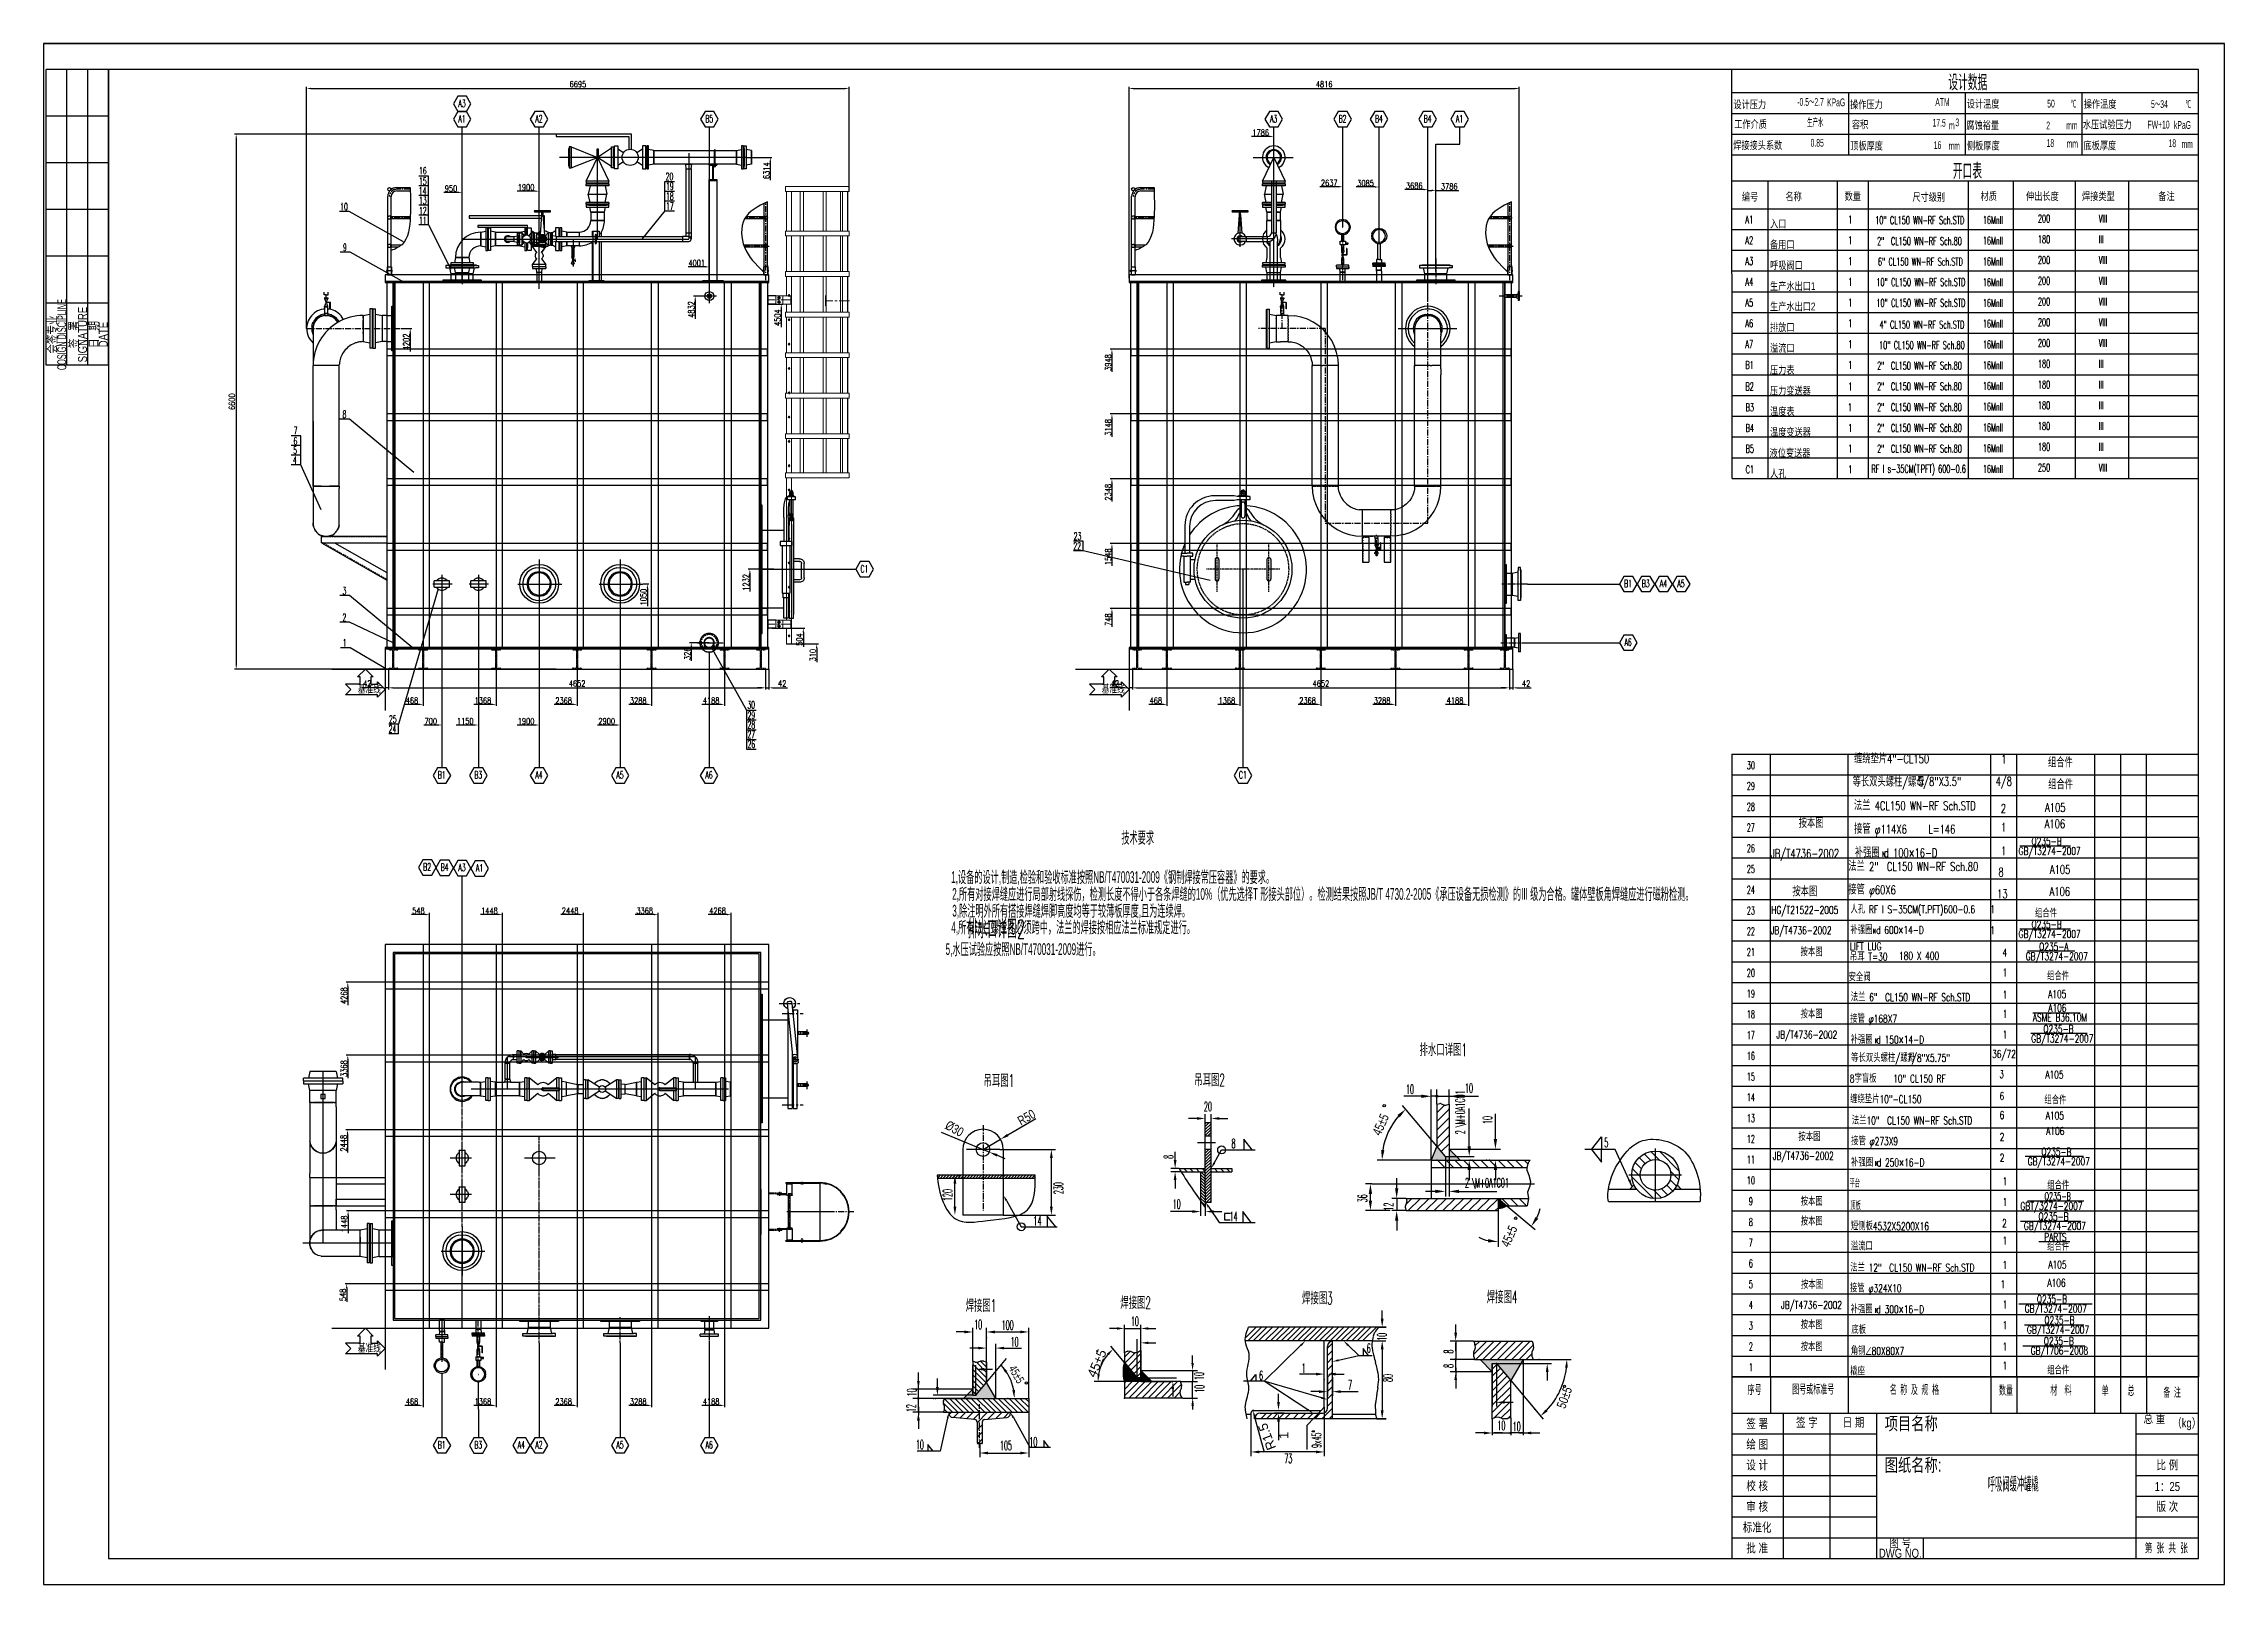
# Model space of a CAD drawing. Header units: millimetres. Extents: x -19109 to 7803, y 10081 to 29089.
import ezdxf
from ezdxf.enums import TextEntityAlignment as Align

# ---------------------------------------------------------------- set-up
doc = ezdxf.new("R2010")
doc.units = ezdxf.units.MM
for name, pattern in [('ACAD_ISO02W100', [15, 12, -3]), ('ACAD_ISO03W100', [30, 12, -18]), ('CENTER', [50.8, 31.75, -6.35, 6.35, -6.35]), ('CENTER2', [1.125, 0.75, -0.125, 0.125, -0.125]), ('CENTERX2', [4, 2.5, -0.5, 0.5, -0.5]), ('DASHED', [19.05, 12.7, -6.35]), ('HIDDEN', [0.375, 0.25, -0.125])]:
    doc.linetypes.add(name, pattern=pattern)
for name, color, linetype in [('01粗实线层', 7, 'Continuous'), ('08文字层', 1, 'Continuous'), ('09图框与明细表层', 4, 'Continuous'), ('11引出线层', 4, 'Continuous'), ('1轮廓实线层', 7, 'Continuous'), ('2', 4, 'Continuous'), ('2细线层', 4, 'Continuous'), ('3', 1, 'CENTER2'), ('3中心线层', 1, 'CENTER'), ('4虚线层', 6, 'DASHED'), ('7标注层', 4, 'Continuous'), ('_CENTER', 1, 'CENTERX2'), ('CENTER', 1, 'CENTER'), ('DATA', 4, 'Continuous'), ('DIM', 4, 'Continuous'), ('DIMEN', 4, 'Continuous'), ('GT_4', 7, 'Continuous'), ('HATCH', 4, 'Continuous'), ('HIDDEN', 6, 'HIDDEN'), ('HIDDEN0', 6, 'DASHED'), ('hide-user1', 4, 'Continuous'), ('中心线', 1, 'CENTER')]:
    doc.layers.add(name, color=color, linetype=linetype)
for name, color, linetype, lineweight in [('DRAWING', 7, 'Continuous', 30), ('ST_GL_CENTERLINE', 1, 'CENTER2', 0), ('ST_MA_EQUI', 7, 'Continuous', 15), ('ST_ST_BRACKET_VISIBLE', 4, 'Continuous', 20), ('图层1', 7, 'Continuous', 30), ('实线', 7, 'Continuous', 53), ('轮廓', 4, 'Continuous', 30)]:
    doc.layers.add(name, color=color, linetype=linetype, lineweight=lineweight)
doc.styles.add('JEREH', font='romans.shx', dxfattribs={"width": 0.7, "bigfont": 'hztxt.shx'})
doc.styles.get("Standard").update_dxf_attribs({"font": 'arial.ttf'})
doc.styles.add('TH_GBDIM', font='romans.shx', dxfattribs={"width": 0.8, "bigfont": 'gbcbig.shx'})
doc.styles.add('VCADHZ', font='vcadtxt3.shx', dxfattribs={"width": 0.75, "bigfont": 'vcadhz.shx'})
doc.styles.add('残雪', font='romans.shx', dxfattribs={"width": 0.5, "bigfont": 'hztxt.shx'})
doc.dimstyles.new('TH_GBDIM', dxfattribs={"dimscale": 10, "dimtxt": 7.5, "dimasz": 5, "dimexe": 2, "dimexo": 0, "dimgap": 1.5, "dimtad": 1, "dimdec": 0, "dimzin": 0, "dimdsep": 46, "dimtxsty": 'TH_GBDIM', "dimcen": 5, "dimclrd": 130, "dimclre": 130, "dimclrt": 3, "dimadec": 0, "dimazin": 0, "dimtfac": 0.714286, "dimtdec": 0, "dimtmove": 0, "dimatfit": 3, "dimfxl": 1, "dimtzin": 0, "dimlwd": -1, "dimlwe": -1, "dimarcsym": 0})
doc.dimstyles.new('TH_GBDIM1', dxfattribs={"dimscale": 10, "dimtxt": 7.5, "dimasz": 5, "dimexe": 2, "dimexo": 0, "dimgap": 1, "dimtad": 1, "dimjust": 2, "dimdec": 0, "dimzin": 0, "dimdsep": 46, "dimtxsty": 'TH_GBDIM', "dimcen": 5, "dimse1": 1, "dimsd1": 1, "dimclrd": 130, "dimclre": 130, "dimclrt": 3, "dimadec": 0, "dimazin": 0, "dimtfac": 0.714286, "dimtdec": 0, "dimtmove": 0, "dimatfit": 3, "dimfxl": 1, "dimtzin": 0, "dimlwd": -1, "dimlwe": -1, "dimarcsym": 0})

msp = doc.modelspace()

# ---------------------------------------------------------------- texts
at = {"layer": '08文字层'}
for s, height, width, p in [('呼吸阀缓冲罐橇', 160, 0.4, (5197.5, 11325)), ('1：25', 112, 0.75, (7099.4, 11288.7))]:
    msp.add_text(s, height=height, dxfattribs=dict(at, width=width)).set_placement(p, align=Align.MIDDLE)
at = {"layer": '09图框与明细表层'}
for s, width, p in [('签 署', 0.75, (2037.9, 12068.5)), ('签 字', 0.75, (2651.4, 12082.4)), ('日 期', 0.75, (3227.4, 12082.4)), ('总 重', 0.75, (6939.4, 12129.3)), ('（kg）', 0.75, (7338.6, 12065.3)), ('绘 图', 0.75, (2037.9, 11812.5)), ('设 计', 0.75, (2037.9, 11556.5)), ('比 例', 0.75, (7099.4, 11556.7)), ('校 核', 0.75, (2037.9, 11300.5)), ('审 核', 0.75, (2037.9, 11044.5)), ('版 次', 0.75, (7099.4, 11044.7)), ('标准化', 0.75, (2037.9, 10788.5)), ('批 准', 0.75, (2037.9, 10532.5)), ('DWG NO.', 0.75, (3803.4, 10465.3)), ('图 号', 0.75, (3803.4, 10593.3)), ('第  张  共  张', 0.6, (7087.1, 10534.5))]:
    msp.add_text(s, height=112, dxfattribs=dict(at, width=width)).set_placement(p, align=Align.MIDDLE)
at = {"layer": '09图框与明细表层', "color": 7, "width": 0.75}
for s, p in [('项目名称', (3611.4, 12065.3)), ('图纸名称:', (3611.4, 11553.3))]:
    msp.add_text(s, height=160, dxfattribs=at).set_placement(p, align=Align.MIDDLE_LEFT)
at = {"layer": '2细线层', "linetype": 'Continuous', "style": '残雪', "width": 0.5}
for s, p in [('设计数据', (4636.7, 28618.8)), ('开口表', (4632.7, 27524.7))]:
    msp.add_text(s, height=192, dxfattribs=at).set_placement(p, align=Align.MIDDLE)
at = {"layer": '2细线层', "ltscale": 80}
for s, height, style, width, p in [('A1', 96, '残雪', 0.5, (1892.8, 26869.9)), ('1', 96, '残雪', 0.5, (3160.1, 26869.9)), ('10" CL150 WN-RF Sch.STD', 96, '残雪', 0.5, (3495, 26862.8)), ('16MnII', 96, '残雪', 0.5, (4822.3, 26865.7)), ('200', 96, '残雪', 0.5, (5503, 26883)), ('VIII', 96, '残雪', 0.5, (6253.6, 26883)), ('A2', 96, '残雪', 0.5, (1892.8, 26613.9)), ('1', 96, '残雪', 0.5, (3160.1, 26613.9)), (' 2"  CL150 WN-RF Sch.80', 96, '残雪', 0.5, (3477.2, 26604.8)), ('16MnII', 96, '残雪', 0.5, (4822.3, 26609.7)), ('180', 96, '残雪', 0.5, (5503, 26627)), ('III', 96, '残雪', 0.5, (6253.6, 26627)), ('A3', 96, '残雪', 0.5, (1892.8, 26357.9)), ('1', 96, '残雪', 0.5, (3160.1, 26357.9)), ('6" CL150 WN-RF Sch.STD', 96, '残雪', 0.5, (3528, 26351.6)), ('16MnII', 96, '残雪', 0.5, (4822.3, 26353.7)), ('200', 96, '残雪', 0.5, (5503, 26371)), ('VIII', 96, '残雪', 0.5, (6253.6, 26371)), ('A4', 96, '残雪', 0.5, (1892.8, 26101.9)), ('1', 96, '残雪', 0.5, (3160.1, 26101.9)), ('10" CL150 WN-RF Sch.STD', 96, '残雪', 0.5, (3508.9, 26099)), ('16MnII', 96, '残雪', 0.5, (4822.3, 26097.7)), ('200', 96, '残雪', 0.5, (5503, 26115)), ('VIII', 96, '残雪', 0.5, (6253.6, 26115)), ('A5', 96, '残雪', 0.5, (1892.8, 25845.9)), ('1', 96, '残雪', 0.5, (3160.1, 25845.9)), ('10" CL150 WN-RF Sch.STD', 96, '残雪', 0.5, (3508.9, 25843)), ('16MnII', 96, '残雪', 0.5, (4822.3, 25841.7)), ('200', 96, '残雪', 0.5, (5503, 25859)), ('VIII', 96, '残雪', 0.5, (6253.6, 25859)), ('A6', 96, '残雪', 0.5, (1892.8, 25589.9)), ('1', 96, '残雪', 0.5, (3160.1, 25589.9)), ('4" CL150 WN-RF Sch.STD', 96, '残雪', 0.5, (3546.6, 25575)), ('16MnII', 96, '残雪', 0.5, (4822.3, 25585.7)), ('200', 96, '残雪', 0.5, (5503, 25603)), ('VIII', 96, '残雪', 0.5, (6253.6, 25603)), ('A7', 96, '残雪', 0.5, (1892.8, 25333.9)), ('1', 96, '残雪', 0.5, (3160.1, 25333.9)), ('10" CL150 WN-RF Sch.80', 96, '残雪', 0.5, (3542.2, 25321.8)), ('16MnII', 96, '残雪', 0.5, (4822.3, 25329.7)), ('200', 96, '残雪', 0.5, (5503, 25347)), ('VIII', 96, '残雪', 0.5, (6253.6, 25347)), ('B1', 96, '残雪', 0.5, (1892.8, 25077.9)), ('1', 96, '残雪', 0.5, (3160.1, 25077.9)), (' 2"  CL150 WN-RF Sch.80', 96, '残雪', 0.5, (3477.2, 25068.8)), ('16MnII', 96, '残雪', 0.5, (4822.3, 25073.7)), ('180', 96, '残雪', 0.5, (5503, 25091)), ('III', 96, '残雪', 0.5, (6253.6, 25091)), ('B2', 96, '残雪', 0.5, (1892.8, 24811.9)), ('1', 96, '残雪', 0.5, (3160.1, 24811.9)), (' 2"  CL150 WN-RF Sch.80', 96, '残雪', 0.5, (3477.2, 24812.8)), ('16MnII', 96, '残雪', 0.5, (4822.3, 24817.7)), ('180', 96, '残雪', 0.5, (5503, 24835)), ('III', 96, '残雪', 0.5, (6253.6, 24835)), ('B3', 96, '残雪', 0.5, (1895.1, 24554.8)), ('1', 96, '残雪', 0.5, (3156.6, 24554.8)), (' 2"  CL150 WN-RF Sch.80', 96, '残雪', 0.5, (3477.2, 24556.8)), ('16MnII', 96, '残雪', 0.5, (4822.3, 24561.7)), ('180', 96, '残雪', 0.5, (5503, 24579)), ('III', 96, '残雪', 0.5, (6253.6, 24579)), ('B4', 96, '残雪', 0.5, (1895.1, 24298.8)), ('1', 96, '残雪', 0.5, (3160.1, 24300.1)), (' 2"  CL150 WN-RF Sch.80', 96, '残雪', 0.5, (3477.2, 24300.8)), ('16MnII', 96, '残雪', 0.5, (4822.3, 24305.7)), ('180', 96, '残雪', 0.5, (5503, 24323)), ('III', 96, '残雪', 0.5, (6253.6, 24323)), ('B5', 96, '残雪', 0.5, (1895.1, 24042.8)), ('1', 96, '残雪', 0.5, (3160.1, 24044.1)), (' 2"  CL150 WN-RF Sch.80', 96, '残雪', 0.5, (3477.2, 24044.8)), ('16MnII', 96, '残雪', 0.5, (4822.3, 24049.7)), ('180', 96, '残雪', 0.5, (5503, 24067)), ('III', 96, '残雪', 0.5, (6253.6, 24067)), ('C1', 96, '残雪', 0.5, (1896.1, 23788.1)), ('1', 96, '残雪', 0.5, (3160.1, 23788.1)), ('16MnII', 96, '残雪', 0.5, (4822.3, 23793.7)), ('250', 96, '残雪', 0.5, (5503, 23811)), ('VIII', 96, '残雪', 0.5, (6253.6, 23811)), ('缠绕垫片4"-CL150 ', 108, 'JEREH', 0.7, (3233.2, 20210.6)), ('1', 108, 'JEREH', 0.7, (5048.8, 20206.4)), ('等长双头螺柱/螺母', 108, 'JEREH', 0.7, (3215.9, 19924.3)), ('5/8"X3.5"', 108, 'JEREH', 0.7, (4023.7, 19930.8)), ('4/8', 108, 'JEREH', 0.7, (4980.7, 19934.3)), ('组合件', 108, 'JEREH', 0.7, (5629.1, 19891.1)), ('法兰 4CL150 WN-RF Sch.STD', 108, 'JEREH', 0.7, (3231.5, 19633.3)), ('2', 108, 'JEREH', 0.7, (5043.4, 19599.3)), ('A105', 108, 'JEREH', 0.7, (5590.1, 19611.9)), ('1', 108, 'JEREH', 0.7, (5047.3, 19368.6)), ('A106', 108, 'JEREH', 0.7, (5585.3, 19410)), ('1', 108, 'JEREH', 0.7, (5047.3, 19077.1)), ('法兰 2"  CL150 WN-RF Sch.80', 108, 'JEREH', 0.7, (3162.2, 18883.1)), ('8', 108, 'JEREH', 0.7, (5014.9, 18814.3)), ('A105', 108, 'JEREH', 0.7, (5650, 18846.9)), ('13', 108, 'JEREH', 0.7, (4998.5, 18545.1)), ('A106', 108, 'JEREH', 0.7, (5646.4, 18575.6)), ('180 X 400', 96.03, 'JEREH', 0.7, (3788.5, 17787.4)), ('4', 96, 'JEREH', 0.7, (5063, 17826.7)), ('GB/T3274-2007', 96.033, 'JEREH', 0.7, (5352.3, 17782.5)), ('Q235-A', 96.03, 'JEREH', 0.7, (5517.4, 17900.6)), ('1', 96, 'JEREH', 0.7, (5065.9, 17582.2)), ('组合件', 96.03, 'JEREH', 0.7, (5615.1, 17536.6)), ('法兰 6"  CL150 WN-RF Sch.STD', 96.033, 'JEREH', 0.7, (3192.4, 17277.1)), ('1', 96, 'JEREH', 0.7, (5067.5, 17307.4)), ('A105', 96.03, 'JEREH', 0.7, (5628.3, 17314.7)), ('A106', 96.03, 'JEREH', 0.7, (5630, 17144.1)), ('1', 96, 'JEREH', 0.7, (5066.5, 17071.8)), ('ASME B36.10M', 96.033, 'JEREH', 0.7, (5439.2, 17026.8)), ('Q235-B', 96.03, 'JEREH', 0.7, (5569.9, 16885.3)), ('1', 96, 'JEREH', 0.7, (5067.2, 16814.6)), ('GB/T3274-2007', 96.033, 'JEREH', 0.7, (5420.2, 16767.2)), ('6', 96, 'JEREH', 0.7, (5029.2, 16057.2)), ('缠绕垫片10"-CL150 ', 96.033, 'JEREH', 0.7, (3184.7, 16018.7)), ('6', 96, 'JEREH', 0.7, (5029.9, 15822.5)), ('组合件', 96.03, 'JEREH', 0.7, (5582, 16006.4)), ('A105', 96.03, 'JEREH', 0.7, (5598.8, 15816.7)), ('2', 96, 'JEREH', 0.7, (5030.9, 15552.3)), ('A106', 96.03, 'JEREH', 0.7, (5604.3, 15626.4)), ('2', 96, 'JEREH', 0.7, (5031.7, 15296.4)), ('GB/T3274-2007', 96.033, 'JEREH', 0.7, (5376.3, 15251.1)), ('Q235-B', 96.03, 'JEREH', 0.7, (5545, 15369.2)), ('平台', 96.03, '残雪', 0.5, (3178.2, 14978.1)), ('1', 96, 'JEREH', 0.7, (5066.6, 15006.4)), ('1', 96, 'JEREH', 0.7, (5066.7, 14751.9)), ('GBT/3274-2007', 96.033, 'JEREH', 0.7, (5285.6, 14700.4)), ('Q235-B', 96.03, '残雪', 0.5, (5583.6, 14821.6)), ('组合件', 96.03, 'JEREH', 0.7, (5616.7, 14954.1)), ('2', 96, 'JEREH', 0.7, (5060.3, 14489.5)), ('GB/T3274-2007', 96.033, 'JEREH', 0.7, (5328.8, 14454.1)), ('Q235-B', 96.03, 'JEREH', 0.7, (5509.4, 14571)), ('1', 96, 'JEREH', 0.7, (5066.1, 14273.2)), ('PARTS', 96.03, 'JEREH', 0.7, (5580, 14318.9)), ('组合件', 96.03, 'JEREH', 0.7, (5615.4, 14200.2)), ('法兰 12"  CL150 WN-RF Sch.STD', 96.033, 'JEREH', 0.7, (3185.9, 13940.7)), ('1', 96, 'JEREH', 0.7, (5065.2, 13973.5)), ('A105', 96.03, 'JEREH', 0.7, (5631.2, 13977.4)), ('1', 96, 'JEREH', 0.7, (5041.4, 13736)), ('A106', 96.03, 'JEREH', 0.7, (5619.3, 13753.5)), ('1', 96, 'JEREH', 0.7, (5066.8, 13486.1)), ('GB/T3274-2007', 96.033, 'JEREH', 0.7, (5339.5, 13433.6)), ('Q235-B', 96.03, 'JEREH', 0.7, (5489.2, 13551.7)), ('1', 96, 'JEREH', 0.7, (5065.4, 13231.7)), ('GB/T3274-2007', 96.033, 'JEREH', 0.7, (5366.9, 13174.8)), ('Q235-B', 96.03, 'JEREH', 0.7, (5582.4, 13292.9)), ('1', 96, 'JEREH', 0.7, (5065.3, 12965.3)), ('GB/T706-2008', 96.033, 'JEREH', 0.7, (5413.2, 12916.5)), ('Q235-B', 96.03, 'JEREH', 0.7, (5574.8, 13034.6)), ('1', 96, 'JEREH', 0.7, (5066, 12730.7)), ('序号', 128, '残雪', 0.5, (1919, 12417.6)), ('图号或标准号', 128, '残雪', 0.5, (2470.2, 12423.3)), ('名 称 及 规 格', 128, '残雪', 0.5, (3674, 12417.9)), ('数量', 128, '残雪', 0.5, (5021.6, 12410)), ('材  料', 128, '残雪', 0.5, (5655.9, 12410.5)), ('单', 128, '残雪', 0.5, (6287.8, 12405.3)), ('总', 128, '残雪', 0.5, (6607.8, 12405.2)), ('备 注', 128, '残雪', 0.5, (7050, 12383.3))]:
    msp.add_text(s, height=height, dxfattribs=dict(at, style=style, width=width)).set_placement(p)
at = {"layer": '2细线层', "ltscale": 80, "style": '残雪', "width": 0.5}
for s, height, p in [('RF I s-35CM(T·PFT) 600-0.6', 96, (4030.5, 23836.2)), ('排水口详图2', 230.4, (-7350.7, 18177.6)), ('排水口详图1', 153.6, (-1837.3, 16683.5)), ('吊耳图1', 153.6, (-7320.9, 16299.4)), ('吊耳图2', 153.6, (-4720.5, 16308)), ('焊接图1', 153.6, (-7541.8, 13527.7)), ('焊接图2', 153.6, (-5633, 13562.9)), ('焊接图3', 153.6, (-3390.7, 13619.3)), ('焊接图4', 153.6, (-1112.1, 13632.9))]:
    msp.add_text(s, height=height, dxfattribs=at).set_placement(p, align=Align.MIDDLE)
at = {"layer": '2细线层', "color": 4, "ltscale": 80}
for s, height, style, width, p in [('组合件', 108, 'JEREH', 0.7, (5626.2, 20162.3)), ('按本图', 108, 'JEREH', 0.7, (2549.9, 19415.4)), ('接管 φ114X6    L=146', 108, 'JEREH', 0.7, (3234.2, 19343.6)), ('JB/T4736-2002', 108, 'JEREH', 0.7, (2203.4, 19043.5)), ('补强圈 d 100×16-D', 108, 'JEREH', 0.7, (3242.7, 19052.6)), ('GB/T3274-2007', 96.033, 'JEREH', 0.7, (5263.6, 19080.9)), ('Q235-B', 96.03, 'JEREH', 0.7, (5423.7, 19199.9)), ('按本图', 108, 'JEREH', 0.7, (2472.3, 18571.9)), ('接管 φ60X6', 108, 'JEREH', 0.7, (3162.5, 18594.8)), ('HG/T21522-2005', 96.033, 'JEREH', 0.7, (2211.9, 18352.8)), ('人孔 RF I S-35CM(T.PFT)600-0.6', 96.033, 'JEREH', 0.7, (3189.3, 18360.4)), ('1', 96, 'JEREH', 0.7, (4915.7, 18361.9)), ('组合件', 96.03, 'JEREH', 0.7, (5466.2, 18310.8)), ('JB/T4736-2002', 96.033, 'JEREH', 0.7, (2203.4, 18102.5)), ('补强圈 d 600×14-D', 96.033, 'JEREH', 0.7, (3188.1, 18106.5)), ('1', 96, 'JEREH', 0.7, (4914.6, 18103)), ('GB/T3274-2007', 96.033, 'JEREH', 0.7, (5263.6, 18056.6)), ('Q235-B', 96.03, 'JEREH', 0.7, (5423.7, 18175.6)), ('按本图', 96.03, 'JEREH', 0.7, (2572.7, 17832.8)), ('吊耳 T=30', 96.03, 'JEREH', 0.7, (3182.5, 17776)), ('LIFT LUG', 96.03, 'JEREH', 0.7, (3182.8, 17905.3)), ('安全阀', 96.03, 'JEREH', 0.7, (3165.5, 17523.5)), ('按本图', 96.03, 'JEREH', 0.7, (2572.8, 17065.8)), ('接管 φ168X7 ', 96.03, 'JEREH', 0.7, (3184.8, 17011.3)), ('JB/T4736-2002', 96.033, 'JEREH', 0.7, (2274.5, 16813.9)), ('补强圈 d 150×14-D', 96.033, 'JEREH', 0.7, (3191.6, 16753.7)), ('36/72', 96.03, 'JEREH', 0.7, (4936.5, 16576.4)), ('等长双头螺柱/螺母', 96.03, 'JEREH', 0.7, (3197.3, 16526.6)), ('7/8"X5.75"', 96.03, 'JEREH', 0.7, (3888.4, 16528.2)), ('3', 96, '残雪', 0.5, (5030.4, 16326.9)), ('A105', 96.03, 'JEREH', 0.7, (5594.2, 16322)), ('8字盲板    10" CL150 RF', 96.033, 'JEREH', 0.7, (3180.7, 16272.5)), ('按本图', 96.03, 'JEREH', 0.7, (2546.7, 15553.2)), ('法兰10"  CL150 WN-RF Sch.STD', 96.033, 'JEREH', 0.7, (3205.3, 15755.6)), ('JB/T4736-2002', 96.033, 'JEREH', 0.7, (2230.8, 15320.1)), ('补强圈 d 250×16-D', 96.033, 'JEREH', 0.7, (3196.2, 15237.7)), ('接管 φ273X9', 96.03, 'JEREH', 0.7, (3197.2, 15500.8)), ('按本图', 96.03, 'JEREH', 0.7, (2574.6, 14755.2)), ('顶板', 96.03, '残雪', 0.5, (3186.9, 14701.9)), ('按本图', 96.03, 'JEREH', 0.7, (2574.5, 14509.9)), ('短侧板4532X5200X16', 96.033, 'JEREH', 0.7, (3193.9, 14452)), ('溢流口', 96.03, 'JEREH', 0.7, (3193.4, 14203.3)), ('按本图', 96.03, 'JEREH', 0.7, (2577.9, 13728.7)), ('接管 φ324X10', 96.03, 'JEREH', 0.7, (3182.8, 13686)), ('JB/T4736-2002', 96.033, 'JEREH', 0.7, (2331.9, 13480.3)), ('补强圈 d 300×16-D', 96.033, 'JEREH', 0.7, (3191.6, 13426.1)), ('按本图', 96.03, 'JEREH', 0.7, (2574.5, 13232.4)), ('底板', 96.03, 'JEREH', 0.7, (3199.2, 13172.9)), ('按本图', 96.03, 'JEREH', 0.7, (2574.3, 12961.1)), ('角钢∠80X80X7', 96.03, 'JEREH', 0.7, (3192.7, 12912))]:
    msp.add_text(s, height=height, dxfattribs=dict(at, style=style, width=width)).set_placement(p)
at = {"layer": '2细线层', "ltscale": 80, "width": 0.5}
for s, p in [('技术要求 ', (-5808.3, 19222.2)), ('1,设备的设计,制造,检验和验收标准按照NB/T470031-2009《钢制焊接常压容器》的要求。', (-7908.6, 18735.6)), ('2,所有对接焊缝应进行局部射线探伤，检测长度不得小于各条焊缝的10%%%（优先选择T 形接头部位）。检测结果按照JB/T 4730.2-2005《承压设备无损检测》的III 级为合格。罐体壁板角焊缝应进行磁粉检测。', (-7896.2, 18527.2)), ('3,除注明外所有搭接焊缝焊脚高度均等于较薄板厚度,且为连续焊。', (-7895.4, 18320)), ('4,所有法兰螺栓孔必须跨中，法兰的焊接按相应法兰标准规定进行。', (-7907.1, 18116.2)), ('5,水压试验应按照NB/T470031-2009进行。', (-7978.1, 17846.8))]:
    msp.add_text(s, height=144, dxfattribs=at).set_placement(p)
at = {"layer": '2细线层', "style": 'VCADHZ', "width": 0.75}
msp.add_text('45±5', height=102.88, rotation=299.94306, dxfattribs=at).set_placement((-7203.7, 12746.8))
at = {"layer": 'DATA'}
for s, width, p in [('设计压力', 0.75, (1946.1, 28342)), ('-0.5～2.7', 0.5, (2696.8, 28370.7)), ('KPaG', 0.5, (3012.2, 28364.5)), ('操作压力', 0.75, (3386.1, 28342)), ('ATM', 0.5, (4324.3, 28368.6)), ('设计温度', 0.75, (4826.1, 28349.7)), ('50', 0.5, (5664, 28349.1)), ('℃', 0.5, (5942.4, 28349.1)), ('操作温度', 0.75, (6269.8, 28347.3)), ('5～34', 0.5, (7001.6, 28343)), ('℃', 0.5, (7357.4, 28343.1)), ('工作介质', 0.75, (1955.7, 28098.8)), ('生产水', 0.5, (2754.5, 28121.4)), ('容积', 0.75, (3306.9, 28094.3)), ('17.5', 0.5, (4283.5, 28112.5)), ('m', 0.5, (4439.9, 28080.3)), ('3', 0.5, (4507.4, 28117.6)), ('腐蚀裕量', 0.75, (4820.7, 28085.5)), ('2', 0.5, (5628.4, 28080.3)), ('mm', 0.5, (5921.9, 28080.3)), ('mm', 0.5, (5921.9, 28080.3)), ('水压试验压力', 0.75, (6358.9, 28094.2)), ('FW+10', 0.5, (6991.4, 28090.1)), ('kPaG', 0.5, (7286.4, 28087.3)), ('焊接接头系数', 0.75, (2044.8, 27838.6)), ('0.85', 0.5, (2778.6, 27866)), ('顶板厚度', 0.75, (3388.5, 27832.7)), ('16', 0.5, (4263.3, 27837.9)), ('mm', 0.5, (4469.9, 27827.6)), ('侧板厚度', 0.75, (4828.5, 27834.1)), ('18', 0.5, (5656.2, 27862.5)), ('mm', 0.5, (5927, 27855.8)), ('底板厚度', 0.75, (6266.1, 27835.5)), ('18', 0.5, (7161.1, 27860.4)), ('mm', 0.5, (7344.5, 27849.8)), ('编号', 0.75, (1949.6, 27203.2)), ('名称', 0.75, (2487.7, 27206.3)), ('数量', 0.75, (3217.5, 27210.7)), ('尺寸级别', 0.75, (4155.6, 27199.1)), ('材质', 0.75, (4895.2, 27210.7)), ('伸出长度', 0.75, (5557.1, 27210.7)), ('焊接类型', 0.75, (6248.4, 27210.7)), ('备注', 0.75, (7089.6, 27210.7))]:
    msp.add_text(s, height=96, dxfattribs=dict(at, width=width)).set_placement(p, align=Align.MIDDLE)
at = {"layer": 'DATA', "width": 0.75}
for s, p in [('入口', (2196.6, 26818.8)), ('备用口', (2196.6, 26562.8)), ('呼吸阀口', (2196.6, 26306.8)), ('生产水出口1', (2196.6, 26050)), ('生产水出口2', (2196.6, 25798.5)), ('排放口', (2196.6, 25542.5)), ('溢流口', (2196.6, 25286.5)), ('压力表', (2196, 25015.7)), ('压力变送器', (2196, 24759.7)), ('温度表', (2196.6, 24504.7)), ('温度变送器', (2196.6, 24248.7)), ('液位变送器', (2191.2, 23991.6)), ('人孔', (2196.6, 23737))]:
    msp.add_text(s, height=96, dxfattribs=at).set_placement(p)
at = {"layer": 'DATA'}
for s, height, style, width, p in [('N', 66, '残雪', 0.5, (3582.5, 19057.1)), ('N', 58.7, '残雪', 0.5, (3467.1, 18110.1)), ('N', 58.7, '残雪', 0.5, (3491.2, 16757.3)), ('N', 58.7, '残雪', 0.5, (3491.5, 15242.9)), ('N', 58.7, '残雪', 0.5, (3490.6, 13430.9)), ('组合件', 96.03, 'JEREH', 0.7, (5616.3, 12672.2))]:
    msp.add_text(s, height=height, dxfattribs=dict(at, style=style, width=width)).set_placement(p)
at = {"layer": 'DATA', "width": 0.75}
for s, rotation, p in [('R50', 30.0475, (-7046.3, 15737.8)), ('45±5', 66.09536, (-2611, 15608.5)), ('%%C30', 330.42099, (-7994.6, 15710.5)), ('45±5', 66.09536, (-1025.6, 14230.7)), ('50±5', 70.41156, (-332.4, 12241))]:
    msp.add_text(s, height=115.2, rotation=rotation, dxfattribs=at).set_placement(p)
at = {"layer": 'DATA', "style": '残雪', "width": 0.5}
for s, p in [('10', (-1233.7, 15760.1)), ('8', (-5169.7, 15330.2)), ('120', (-7895.4, 14810.3)), ('230', (-6528.1, 14895.1)), ('36', (-2777.2, 14794.3)), ('12', (-2453.2, 14692.4)), ('10', (-2535.1, 13085.6)), ('8', (-1712.6, 12929)), ('10', (-4792.4, 12601)), ('8', (-1712.6, 12750.9)), ('10', (-8338.3, 12401.9)), ('10', (-4787.2, 12443.9)), ('12', (-8345.8, 12205.6))]:
    msp.add_text(s, height=115.2, rotation=90, dxfattribs=at).set_placement(p)
at = {"layer": 'DATA', "color": 4, "style": 'JEREH', "width": 0.7}
msp.add_text('橇座', height=96.03, dxfattribs=at).set_placement((3186.9, 12660.4))
at = {"layer": 'DATA', "style": '残雪', "width": 0.5}
msp.add_text('9x45%%d', height=115.2, rotation=90, dxfattribs=at).set_placement((-3399.3, 11764.4), align=Align.MIDDLE_LEFT)
at = {"layer": 'DATA', "char_height": 115.2, "attachment_point": 5, "rotation": 90, "style": '残雪'}
for s, insert in [('\\A1;2 \\M+0A1C01', (-1618.9, 15904.6)), ('\\A1;80', (-2520.2, 12628))]:
    msp.add_mtext(s, dxfattribs=dict(at, insert=insert))
at = {"layer": 'DATA', "char_height": 115.2, "attachment_point": 5}
for s, insert, rotation in [('\\A1;45±5', (-6110.7, 12809), 66.09536), ('\\A1;R1.5', (-4010.7, 11903.8), 111.02149), ('\\A1;1', (-3804.3, 11918.6), 90)]:
    msp.add_mtext(s, dxfattribs=dict(at, insert=insert, rotation=rotation))
at = {"layer": 'DIM', "lineweight": -3, "ltscale": 80, "style": '残雪', "width": 0.5}
for s, p in [('A3', (-13945.5, 28351.4)), ('A1', (-13945.5, 28162.9)), ('A2', (-12995.5, 28162.9)), ('B5', (-10894.1, 28162.9)), ('A3', (-3929.8, 28162.9)), ('B2', (-3079.1, 28162.9)), ('B4', (-2629.6, 28162.9)), ('B4', (-2030.1, 28162.9)), ('A1', (-1635.8, 28162.9)), ('16', (-14429.8, 27522.1)), ('14', (-14431.6, 27273.7)), ('13', (-14429.8, 27154.8)), ('15', (-14428.9, 27393.3)), ('10', (-15401.9, 27078.2)), ('12', (-14428.8, 27027.6)), ('11', (-14428.8, 26907.6)), ('9', (-15391.3, 26576.5)), ('8', (-15397, 24516.3)), ('6', (-16002.1, 24188.1)), ('7', (-15999, 24317.2)), ('4', (-16008.9, 23951.2)), ('5', (-16004.5, 24073)), ('22', (-6353.8, 22890.5)), ('23', (-6349.5, 23012.3)), ('C1', (-8979.3, 22610.5)), ('3', (-15397, 22338.5)), ('B1', (445, 22428.5)), ('B3', (662.7, 22428.5)), ('A4', (880.3, 22428.5)), ('A5', (1098, 22428.5)), ('2', (-15397, 22009.9)), ('1', (-15394.9, 21697.9)), ('A6', (445, 21704.8)), ('25', (-14799.6, 20756.9)), ('30', (-10376.2, 20932.8)), ('28', (-10375.1, 20686.3)), ('29', (-10374.9, 20803.4)), ('24', (-14804, 20635.1)), ('B1', (-14195.5, 20067.5)), ('B3', (-13745.5, 20067.5)), ('A4', (-12995.5, 20067.5)), ('A5', (-11995.5, 20067.5)), ('A6', (-10897.8, 20067.5)), ('C1', (-4309.8, 20067.5)), ('B2', (-14376, 18932.4)), ('B4', (-14160.8, 18928.2)), ('A3', (-13945.5, 18924)), ('A1', (-13730.3, 18919.7)), ('B1', (-14196, 11802.4)), ('B3', (-13745.5, 11801.8)), ('A4', (-13213.2, 11802.4)), ('A2', (-12995.5, 11802.4)), ('A5', (-11995.5, 11802.4)), ('A6', (-10895.5, 11802.4))]:
    msp.add_text(s, height=90, dxfattribs=at).set_placement(p, align=Align.MIDDLE_CENTER)
at = {"layer": 'DIM', "lineweight": -2, "ltscale": 80, "style": '残雪', "width": 0.5}
for s, p in [('20', (-11385.1, 27451.5)), ('19', (-11380.8, 27330.4)), ('18', (-11380, 27206.5)), ('17', (-11379.3, 27085.3))]:
    msp.add_text(s, height=90, dxfattribs=at).set_placement(p, align=Align.MIDDLE_CENTER)
at = {"layer": 'DIM', "ltscale": 80, "style": '残雪', "width": 0.5}
for s, height, p in [('27', 90, (-10375.4, 20567.1)), ('26', 90, (-10375.4, 20446.4)), ('30', 96.03, (1959.7, 20186.4)), ('29', 96.03, (1959.7, 19930.3)), ('28', 96.03, (1959.7, 19674.2)), ('27', 96.03, (1959.7, 19418.1)), ('26', 96.03, (1959.7, 19162.1)), ('25', 96.03, (1959.7, 18906)), ('24', 96.03, (1959.7, 18649.9)), ('23', 96.03, (1959.7, 18393.8)), ('22', 96.03, (1959.7, 18137.7)), ('21', 96.03, (1959.7, 17881.6)), ('20', 96.03, (1959.7, 17625.5)), ('19', 96.03, (1959.7, 17369.4)), ('18', 96.03, (1959.7, 17113.3)), ('17', 96.03, (1959.7, 16857.3)), ('16', 96.03, (1959.7, 16601.2)), ('15', 96.03, (1959.7, 16345.1)), ('14', 96.03, (1959.7, 16089)), ('13', 96.03, (1959.7, 15832.9)), ('12', 96.03, (1959.7, 15576.8)), ('11', 96.03, (1959.7, 15320.7)), ('10', 96.03, (1959.7, 15064.6)), ('9', 96, (1959.7, 14808.5)), ('8', 96, (1959.7, 14552.5)), ('7', 96, (1959.7, 14296.4)), ('6', 96, (1959.7, 14040.3)), ('5', 96, (1959.7, 13784.2)), ('4', 96, (1959.7, 13528.1)), ('3', 96, (1959.7, 13272)), ('2', 96, (1959.7, 13015.9)), ('1', 96, (1959.7, 12759.8))]:
    msp.add_text(s, height=height, dxfattribs=at).set_placement(p, align=Align.MIDDLE_CENTER)
at = {"layer": 'DIM', "color": 4, "style": '残雪', "width": 0.5}
for s, p in [('10', (-2297.2, 16132)), ('10', (-1567.3, 16144.7)), ('20', (-4789.9, 15919.5)), ('10', (-5174.3, 14715.8)), ('10', (-7625.2, 13230.4)), ('10', (-5692, 13269.9)), ('10', (-7176.2, 13015.4)), ('105', (-7307.3, 11736.3)), ('10', (-1168, 11983.4)), ('10', (-978.7, 11969.5))]:
    msp.add_text(s, height=115.2, dxfattribs=at).set_placement(p)
for s, p in [('8', (-4449.7, 15522.2)), ('5', (151.1, 15531.1)), ('14', (-6893.6, 14565.1)), ('14', (-4473.3, 14619.9)), ('6', (-2780.4, 12995.7)), ('6', (-4109.7, 12659.8)), ('10', (-8345.1, 11805.3)), ('10', (-6943.6, 11839.8))]:
    msp.add_text(s, height=115.2, dxfattribs=at).set_placement(p, align=Align.MIDDLE_LEFT)
at = {"layer": 'DIM', "color": 4, "char_height": 115.2, "attachment_point": 5, "style": '残雪'}
for s, insert in [('\\A1;2 \\M+0A1C01', (-1297.1, 15028.4)), ('100', (-7212.2, 13281)), ('\\A1;1', (-3559, 12749.8)), ('7', (-2987.8, 12542.7)), ('73', (-3748.5, 11635.4))]:
    msp.add_mtext(s, dxfattribs=dict(at, insert=insert))

# ---------------------------------------------------------------- blocks, each defined once
blk = doc.blocks.new('*U2')
at = {"color": 0}
blk.add_lwpolyline([(400, 0), (400, -4696), (480, -4696), (480, 0)], close=True, dxfattribs=at)
blk = doc.blocks.new('*U3')
at = {"color": 0, "linetype": 'ByBlock', "lineweight": -2, "transparency": 16777216, "rotation": 90}
blk.add_blockref('*U2', (-14873, 21641), dxfattribs=at)
blk = doc.blocks.new('*U4')
at = {"color": 0}
blk.add_lwpolyline([(400, 0), (400, -4696), (480, -4696), (480, 0)], close=True, dxfattribs=at)
blk = doc.blocks.new('*U5')
at = {"color": 0, "linetype": 'ByBlock', "lineweight": -2, "transparency": 16777216, "rotation": 90}
blk.add_blockref('*U4', (20331, 26474), dxfattribs=at)
blk = doc.blocks.new('*U6')
at = {"color": 0}
blk.add_lwpolyline([(400, 0), (400, -4696), (480, -4696), (480, 0)], close=True, dxfattribs=at)
blk = doc.blocks.new('*U7')
at = {"color": 0, "linetype": 'ByBlock', "lineweight": -2, "transparency": 16777216, "rotation": 90}
blk.add_blockref('*U6', (20331, 26474), dxfattribs=at)
blk = doc.blocks.new('*U8')
at = {"color": 0}
blk.add_lwpolyline([(400, 0), (400, -4696), (480, -4696), (480, 0)], close=True, dxfattribs=at)
blk = doc.blocks.new('*U9')
at = {"color": 0, "linetype": 'ByBlock', "lineweight": -2, "transparency": 16777216, "rotation": 90}
blk.add_blockref('*U8', (20331, 26474), dxfattribs=at)
blk = doc.blocks.new('*U10')
at = {"color": 0}
blk.add_lwpolyline([(400, 0), (400, -4696), (480, -4696), (480, 0)], close=True, dxfattribs=at)
blk = doc.blocks.new('*U11')
at = {"color": 0, "linetype": 'ByBlock', "lineweight": -2, "transparency": 16777216, "rotation": 90}
blk.add_blockref('*U10', (20331, 26474), dxfattribs=at)
blk = doc.blocks.new('*U12')
at = {"color": 0}
blk.add_lwpolyline([(400, 0), (400, -4696), (480, -4696), (480, 0)], close=True, dxfattribs=at)
blk = doc.blocks.new('*U13')
at = {"color": 0, "linetype": 'ByBlock', "lineweight": -2, "transparency": 16777216, "rotation": 90}
blk.add_blockref('*U12', (-5694, 21641), dxfattribs=at)
blk = doc.blocks.new('*U14')
at = {"color": 0}
blk.add_lwpolyline([(400, 0), (400, -4696), (480, -4696), (480, 0)], close=True, dxfattribs=at)
blk = doc.blocks.new('*U15')
at = {"color": 0, "linetype": 'ByBlock', "lineweight": -2, "transparency": 16777216, "rotation": 90}
blk.add_blockref('*U14', (20331, 26474), dxfattribs=at)
blk = doc.blocks.new('*U16')
at = {"color": 0}
blk.add_lwpolyline([(400, 0), (400, -4696), (480, -4696), (480, 0)], close=True, dxfattribs=at)
blk = doc.blocks.new('*U17')
at = {"color": 0, "linetype": 'ByBlock', "lineweight": -2, "transparency": 16777216, "rotation": 90}
blk.add_blockref('*U16', (20331, 26474), dxfattribs=at)
blk = doc.blocks.new('*U18')
at = {"color": 0}
blk.add_lwpolyline([(400, 0), (400, -4696), (480, -4696), (480, 0)], close=True, dxfattribs=at)
blk = doc.blocks.new('*U19')
at = {"color": 0, "linetype": 'ByBlock', "lineweight": -2, "transparency": 16777216, "rotation": 90}
blk.add_blockref('*U18', (20331, 26474), dxfattribs=at)
blk = doc.blocks.new('*U20')
at = {"color": 0}
blk.add_lwpolyline([(400, 0), (400, -4696), (480, -4696), (480, 0)], close=True, dxfattribs=at)
blk = doc.blocks.new('*U21')
at = {"color": 0, "linetype": 'ByBlock', "lineweight": -2, "transparency": 16777216, "rotation": 90}
blk.add_blockref('*U20', (20331, 26474), dxfattribs=at)
blk = doc.blocks.new('A$C671C6A0B')
at = {"color": 1, "linetype": 'CENTER', "lineweight": -3, "ltscale": 100}
for p, q in [((-10, 303), (-10, -299)), ((-271, 0), (271, 0))]:
    blk.add_line(p, q, dxfattribs=at)
for points in [[(-204, 63), (-213, 22)], [(-213, 22), (-213, -21), (-213, -21), (-204, -62)], [(-186, 102), (-204, 63)], [(-162, 137), (-186, 102)], [(-130, 165), (-162, 137)], [(-155, 43), (-159, 15)], [(-159, 15), (-159, -13)], [(-145, 68), (-155, 43)], [(-141, 38), (-146, 13), (-146, 13), (-146, -12)], [(-130, 91), (-145, 68)], [(-133, 62), (-141, 38)], [(-119, 83), (-133, 62)], [(-93, 187), (-130, 165)], [(-112, 112), (-130, 91)], [(-102, 102), (-119, 83)], [(-89, 129), (-112, 112)], [(-83, 117), (-102, 102)], [(-52, 199), (-93, 187)], [(-65, 141), (-89, 129)], [(-60, 129), (-83, 117)], [(-38, 148), (-65, 141)], [(-35, 135), (-60, 129)], [(-52, 199), (-10, 204), (-10, 204), (33, 199)], [(17, 148), (-10, 151), (-10, 151), (-38, 148)], [(14, 135), (-10, 137), (-10, 137), (-35, 135)], [(39, 129), (14, 135)], [(44, 141), (17, 148)], [(73, 187), (33, 199)], [(62, 117), (39, 129)], [(69, 129), (44, 141)], [(81, 102), (62, 117)], [(91, 112), (69, 129)], [(109, 165), (73, 187)], [(98, 83), (81, 102)], [(109, 91), (91, 112)], [(112, 62), (98, 83)], [(141, 137), (109, 165)], [(124, 68), (109, 91)], [(112, 62), (121, 38)], [(121, 38), (126, 13)], [(121, -36), (126, -12), (126, -12), (126, 13)], [(135, 43), (124, 68)], [(140, 15), (135, 43)], [(140, -13), (140, 15)], [(166, 102), (141, 137)], [(184, 63), (166, 102)], [(184, 63), (192, 22), (192, 22), (192, -21), (192, -21), (184, -62)], [(-204, -62), (-186, -101)], [(-186, -101), (-162, -135)], [(-162, -135), (-130, -164)], [(-159, -13), (-155, -40)], [(-155, -40), (-145, -67)], [(-146, -12), (-141, -36)], [(-145, -67), (-130, -90)], [(-141, -36), (-133, -60)], [(-133, -60), (-119, -81)], [(-130, -90), (-112, -111)], [(-130, -164), (-93, -185)], [(-119, -81), (-102, -100)], [(-112, -111), (-89, -128)], [(-102, -100), (-83, -116)], [(-93, -185), (-52, -198)], [(-89, -128), (-65, -140)], [(-83, -116), (-60, -126)], [(-65, -140), (-38, -147), (-38, -147), (-10, -150), (-10, -150), (17, -147)], [(-60, -126), (-35, -134), (-35, -134), (-10, -136)], [(-52, -198), (-10, -203)], [(-10, -136), (6, -135), (21, -132), (35, -128), (49, -122), (62, -115), (74, -107), (85, -97), (95, -86), (104, -73), (112, -60)], [(-10, -203), (33, -198)], [(17, -147), (44, -140)], [(33, -198), (73, -185)], [(44, -140), (69, -128)], [(69, -128), (91, -111)], [(73, -185), (109, -164)], [(91, -111), (109, -90)], [(109, -90), (124, -67)], [(109, -164), (141, -135)], [(121, -36), (112, -60)], [(124, -67), (135, -40)], [(135, -40), (140, -13)], [(141, -135), (166, -101)], [(166, -101), (184, -62)]]:
    blk.add_lwpolyline(points)
at = {"color": 0}
blk.add_circle((-10, 2), 240, dxfattribs=at)
blk = doc.blocks.new('A$C440C64F4')
at = {"color": 1, "linetype": 'CENTER'}
blk.add_line((0, 282), (0, -36), dxfattribs=at)
at = {"lineweight": -2, "ltscale": 10}
for p, q in [((-137, 0), (-137, 93)), ((136, 0), (136, 93))]:
    blk.add_line(p, q, dxfattribs=at)
at = {"color": 0}
for p, q in [((-137, 93), (136, 93)), ((-137, 0), (136, 0))]:
    blk.add_line(p, q, dxfattribs=at)
blk.add_lwpolyline([(-240, 0), (240, 0), (240, 16), (-240, 16)], close=True, dxfattribs=at)
at = {"lineweight": -2}
for points in [[(-199, 196), (-203, 196)], [(-203, 196), (-203, 166)], [(-203, 166), (-199, 166)], [(-185, 196), (-199, 196)], [(-199, 166), (-185, 166)], [(-165, 196), (-185, 196)], [(-185, 166), (-165, 166)], [(-20, 200), (-35, 200), (-50, 200), (-65, 200), (-80, 200), (-95, 200), (-109, 200), (-124, 200), (-139, 200), (-154, 200), (-169, 200), (-169, 200), (-169, 196)], [(-137, 196), (-165, 196)], [(-165, 166), (-137, 166)], [(-131, 93), (-137, 93), (-137, 93), (-151, 166)], [(-101, 196), (-137, 196)], [(-137, 166), (-101, 166)], [(-137, 0), (-137, 93)], [(-137, 93), (-131, 93)], [(-128, 93), (-131, 93)], [(-128, 93), (-117, 93)], [(-117, 93), (-128, 93)], [(-115, 93), (-117, 93)], [(-112, 93), (-115, 93)], [(-114, 93), (-91, 93)], [(-91, 93), (-114, 93)], [(-63, 196), (-101, 196)], [(-101, 166), (-63, 166)], [(-90, 93), (-91, 93)], [(-84, 93), (-90, 93)], [(-84, 93), (-70, 93), (-56, 93), (-42, 93), (-28, 93), (-14, 93), (0, 93), (14, 93), (28, 93), (42, 93), (55, 93)], [(-27, 93), (-84, 93)], [(-21, 196), (-63, 196)], [(-63, 166), (-21, 166)], [(-57, 93), (-60, 93)], [(-55, 93), (-57, 93)], [(55, 93), (-27, 93)], [(21, 196), (-21, 196)], [(-21, 166), (21, 166)], [(-20, 93), (-21, 93)], [(171, 200), (152, 200), (133, 200), (113, 200), (94, 200), (75, 200), (56, 200), (37, 200), (18, 200), (-1, 200), (-20, 200)], [(-14, 93), (-20, 93)], [(20, 93), (14, 93)], [(23, 93), (20, 93)], [(63, 196), (21, 196)], [(21, 166), (63, 166)], [(57, 93), (53, 93)], [(64, 93), (57, 93)], [(102, 196), (63, 196)], [(63, 166), (102, 166)], [(64, 93), (84, 93)], [(84, 93), (64, 93)], [(90, 93), (84, 93)], [(92, 93), (90, 93)], [(92, 93), (114, 93)], [(114, 93), (92, 93)], [(136, 196), (102, 196)], [(102, 166), (136, 166)], [(115, 93), (114, 93)], [(117, 93), (115, 93)], [(117, 93), (129, 93)], [(129, 93), (117, 93)], [(131, 93), (129, 93)], [(132, 93), (131, 93)], [(132, 93), (136, 93)], [(136, 93), (132, 93)], [(165, 196), (136, 196)], [(136, 166), (165, 166)], [(136, 93), (151, 166)], [(136, 0), (136, 93)], [(183, 196), (165, 196)], [(165, 196), (185, 196)], [(165, 166), (165, 166)], [(198, 166), (165, 166)], [(185, 166), (165, 166)], [(171, 196), (171, 200)], [(178, 196), (198, 196)], [(185, 196), (199, 196)], [(199, 166), (185, 166)], [(199, 196), (203, 196)], [(203, 166), (199, 166)], [(203, 196), (203, 166)]]:
    blk.add_lwpolyline(points, dxfattribs=at)
blk = doc.blocks.new('A$C2A3E4952')
at = {"color": 1, "linetype": 'CENTER', "lineweight": -3, "ltscale": 100}
blk.add_line((0, -219), (0, 238), dxfattribs=at)
for points in [[(540, 322), (529, 322), (529, 322), (530, 335)], [(529, 122), (529, 322), (529, 322), (530, 322)], [(530, 335), (533, 349)], [(530, 322), (533, 322)], [(533, 349), (537, 362)], [(533, 322), (537, 322)], [(537, 362), (544, 374)], [(537, 322), (542, 322)], [(588, 322), (584, 322), (579, 322), (574, 322), (569, 322), (564, 322), (559, 322), (554, 322), (550, 322), (545, 322), (540, 322)], [(542, 322), (549, 322)], [(544, 374), (551, 386)], [(549, 322), (556, 322)], [(551, 386), (561, 396)], [(556, 322), (563, 322)], [(559, 322), (560, 322)], [(561, 396), (571, 406)], [(563, 322), (570, 322)], [(570, 322), (576, 322)], [(571, 406), (582, 413)], [(576, 322), (582, 322)], [(582, 413), (595, 420)], [(582, 322), (586, 322)], [(586, 322), (589, 322)], [(588, 322), (590, 322), (590, 322), (590, 328)], [(589, 122), (590, 122), (590, 122), (590, 322)], [(589, 322), (590, 322)], [(591, 333), (590, 328)], [(591, 333), (593, 339), (593, 339), (596, 344)], [(595, 420), (608, 424)], [(596, 344), (599, 350), (599, 350), (603, 354), (603, 354), (607, 358)], [(607, 358), (610, 360), (612, 361), (615, 363), (618, 364), (621, 365), (623, 366), (626, 366), (629, 367), (632, 367), (635, 367)], [(608, 424), (622, 427), (622, 427), (635, 428)], [(635, 368), (635, 374), (635, 380), (635, 386), (635, 392), (635, 398), (635, 404), (635, 410), (635, 416), (635, 422), (635, 428), (635, 428), (680, 431)], [(635, 367), (635, 373), (635, 379), (635, 385), (635, 391), (635, 397), (635, 404), (635, 410), (635, 416), (635, 422), (635, 428)], [(635, 426), (635, 426)], [(635, 426), (635, 423)], [(635, 423), (635, 417)], [(635, 417), (635, 410)], [(635, 410), (635, 402)], [(635, 402), (635, 393)], [(635, 397), (636, 397)], [(635, 393), (635, 385)], [(635, 372), (635, 385)], [(635, 368), (635, 372)], [(635, 368), (635, 367), (635, 367), (680, 364)], [(699, 472), (699, 473), (699, 473), (680, 473)], [(680, 472), (680, 473)], [(680, 469), (680, 472)], [(680, 464), (680, 469)], [(680, 457), (680, 464)], [(680, 449), (680, 457)], [(680, 439), (680, 449)], [(680, 428), (680, 439)], [(680, 416), (680, 428)], [(680, 404), (680, 416)], [(680, 391), (680, 404)], [(680, 379), (680, 391)], [(680, 367), (680, 379)], [(680, 356), (680, 367)], [(680, 346), (680, 356)], [(680, 338), (680, 346)], [(680, 331), (680, 338)], [(680, 325), (680, 331)], [(680, 322), (680, 325)], [(699, 322), (680, 322), (680, 322), (680, 322)], [(699, 472), (699, 469)], [(699, 469), (699, 464)], [(699, 464), (699, 457)], [(699, 457), (699, 449)], [(699, 450), (703, 450)], [(699, 449), (699, 439)], [(699, 439), (699, 428)], [(699, 428), (699, 416)], [(699, 416), (699, 404)], [(699, 404), (699, 391)], [(699, 391), (699, 379)], [(699, 379), (699, 367)], [(699, 367), (699, 356)], [(699, 356), (699, 346)], [(699, 346), (699, 338)], [(703, 345), (699, 345)], [(699, 338), (699, 331)], [(699, 331), (699, 325)], [(699, 325), (699, 322)], [(699, 322), (699, 322)], [(703, 472), (703, 473)], [(703, 473), (722, 473)], [(703, 469), (703, 472)], [(703, 464), (703, 469)], [(703, 457), (703, 464)], [(703, 449), (703, 457)], [(703, 439), (703, 449)], [(703, 428), (703, 439)], [(703, 416), (703, 428)], [(703, 404), (703, 416)], [(703, 391), (703, 404)], [(703, 379), (703, 391)], [(703, 367), (703, 379)], [(703, 356), (703, 367)], [(703, 346), (703, 356)], [(703, 338), (703, 346)], [(703, 331), (703, 338)], [(703, 325), (703, 331)], [(703, 322), (703, 325)], [(703, 322), (703, 322), (703, 322), (722, 322)], [(762, 431), (722, 473), (722, 473), (722, 473)], [(722, 393), (722, 401), (722, 409), (722, 417), (722, 425), (722, 433), (722, 441), (722, 449), (722, 457), (722, 465), (722, 473)], [(722, 472), (722, 472)], [(722, 472), (722, 472)], [(722, 470), (722, 469)], [(722, 469), (722, 464)], [(722, 464), (722, 457)], [(722, 457), (722, 449)], [(722, 449), (722, 439)], [(722, 439), (722, 428)], [(722, 428), (722, 416)], [(722, 416), (722, 404)], [(722, 404), (722, 391)], [(722, 393), (722, 386), (722, 379), (722, 372), (722, 365), (722, 358), (722, 351), (722, 344), (722, 337), (722, 330), (722, 323)], [(722, 391), (722, 379)], [(722, 379), (722, 367)], [(722, 367), (722, 356)], [(722, 322), (722, 322), (722, 322), (762, 364)], [(722, 356), (722, 346)], [(722, 346), (722, 338)], [(722, 338), (722, 331)], [(722, 331), (722, 325)], [(722, 325), (722, 325)], [(722, 323), (722, 322)], [(722, 322), (722, 322)], [(762, 431), (774, 440)], [(774, 355), (762, 364)], [(774, 440), (792, 443), (792, 443), (809, 440)], [(774, 355), (792, 352), (792, 352), (809, 355)], [(792, 392), (790, 392), (790, 392), (787, 394), (787, 394), (786, 397), (786, 397), (787, 401)], [(792, 403), (790, 403), (790, 403), (787, 401)], [(792, 402), (792, 403)], [(792, 403), (991, 403), (991, 403), (991, 402)], [(792, 399), (792, 402)], [(792, 396), (792, 399)], [(792, 397), (792, 397), (792, 397), (792, 397), (792, 397), (792, 397), (792, 397), (792, 397), (792, 397), (792, 397), (792, 397), (792, 397), (792, 397)], [(792, 397), (792, 397)], [(792, 393), (792, 396)], [(792, 393), (792, 391), (792, 391), (991, 391)], [(809, 440), (823, 431)], [(823, 364), (809, 355)], [(862, 403), (862, 410), (862, 417), (862, 424), (862, 431), (862, 438), (862, 445), (862, 452), (862, 459), (862, 466), (862, 473), (862, 473), (823, 431)], [(823, 364), (862, 322), (862, 322), (862, 322)], [(881, 472), (881, 473), (881, 473), (862, 473)], [(862, 472), (862, 472)], [(862, 472), (862, 472)], [(862, 469), (862, 470)], [(862, 464), (862, 469)], [(862, 457), (862, 464)], [(862, 449), (862, 457)], [(862, 439), (862, 449)], [(862, 428), (862, 439)], [(862, 416), (862, 428)], [(862, 404), (862, 416)], [(862, 403), (862, 404)], [(862, 323), (862, 330), (862, 337), (862, 344), (862, 351), (862, 357), (862, 364), (862, 371), (862, 378), (862, 385), (862, 391)], [(862, 391), (862, 391)], [(862, 379), (862, 391)], [(862, 367), (862, 379)], [(862, 356), (862, 367)], [(862, 346), (862, 356)], [(862, 338), (862, 346)], [(862, 331), (862, 338)], [(862, 325), (862, 331)], [(862, 325), (862, 325)], [(862, 322), (862, 323)], [(862, 322), (862, 322)], [(881, 322), (862, 322)], [(881, 472), (881, 469)], [(881, 469), (881, 464)], [(881, 464), (881, 457)], [(881, 457), (881, 449)], [(881, 450), (885, 450)], [(881, 449), (881, 439)], [(881, 439), (881, 428)], [(881, 428), (881, 416)], [(881, 416), (881, 404)], [(881, 404), (881, 403)], [(881, 392), (881, 391)], [(881, 391), (881, 379)], [(881, 379), (881, 367)], [(881, 367), (881, 356)], [(881, 356), (881, 346)], [(881, 346), (881, 338)], [(885, 345), (881, 345)], [(881, 338), (881, 331)], [(881, 331), (881, 325)], [(881, 325), (881, 322)], [(881, 322), (881, 322)], [(885, 472), (885, 473)], [(885, 473), (904, 473)], [(885, 469), (885, 472)], [(885, 464), (885, 469)], [(885, 457), (885, 464)], [(885, 449), (885, 457)], [(885, 439), (885, 449)], [(885, 428), (885, 439)], [(885, 416), (885, 428)], [(885, 404), (885, 416)], [(885, 403), (885, 404)], [(885, 391), (885, 391)], [(885, 379), (885, 391)], [(885, 367), (885, 379)], [(885, 356), (885, 367)], [(885, 346), (885, 356)], [(885, 338), (885, 346)], [(885, 331), (885, 338)], [(885, 325), (885, 331)], [(885, 322), (885, 325)], [(885, 322), (885, 322), (885, 322), (904, 322)], [(953, 429), (904, 473), (904, 473), (904, 473)], [(904, 403), (904, 410), (904, 417), (904, 424), (904, 431), (904, 438), (904, 445), (904, 452), (904, 459), (904, 466), (904, 473)], [(904, 472), (904, 472)], [(904, 472), (904, 472)], [(904, 470), (904, 469)], [(904, 469), (904, 464)], [(904, 464), (904, 457)], [(904, 457), (904, 449)], [(904, 449), (904, 439)], [(904, 439), (904, 428)], [(904, 428), (904, 416)], [(904, 416), (904, 404)], [(904, 404), (904, 403)], [(904, 392), (904, 385), (904, 378), (904, 371), (904, 364), (904, 357), (904, 351), (904, 344), (904, 337), (904, 330), (904, 323)], [(904, 392), (904, 391)], [(904, 391), (904, 379)], [(904, 379), (904, 367)], [(904, 322), (904, 322), (904, 322), (953, 367)], [(904, 367), (904, 356)], [(904, 356), (904, 346)], [(904, 346), (904, 338)], [(904, 338), (904, 331)], [(904, 331), (904, 325)], [(904, 325), (904, 325)], [(904, 323), (904, 322)], [(904, 322), (904, 322)], [(953, 429), (954, 430)], [(1020, 367), (1014, 361), (1008, 357), (1001, 354), (994, 353), (986, 352), (979, 353), (971, 354), (964, 357), (958, 361), (953, 367)], [(953, 367), (954, 365), (954, 365), (954, 366)], [(954, 430), (961, 435)], [(954, 429), (954, 430)], [(954, 428), (954, 429)], [(954, 426), (954, 428)], [(954, 423), (954, 426)], [(954, 419), (954, 423)], [(954, 415), (954, 419)], [(954, 411), (954, 415)], [(954, 405), (954, 411)], [(954, 403), (954, 405)], [(954, 392), (954, 389)], [(954, 389), (954, 384)], [(954, 384), (954, 380)], [(954, 380), (954, 376)], [(954, 376), (954, 372)], [(954, 372), (954, 369)], [(954, 369), (954, 367)], [(954, 367), (954, 366)], [(954, 365), (961, 359), (961, 359), (961, 360)], [(961, 435), (969, 440)], [(961, 435), (961, 435)], [(961, 433), (961, 435)], [(961, 431), (961, 433)], [(961, 427), (961, 431)], [(961, 423), (961, 427)], [(961, 418), (961, 423)], [(961, 413), (961, 418)], [(961, 407), (961, 413)], [(961, 404), (961, 407)], [(961, 392), (961, 388)], [(961, 388), (961, 382)], [(961, 382), (961, 377)], [(961, 377), (961, 372)], [(961, 372), (961, 368)], [(961, 368), (961, 364)], [(961, 364), (961, 362)], [(961, 362), (961, 360)], [(961, 359), (969, 355), (969, 355), (969, 356)], [(969, 440), (977, 442)], [(969, 439), (969, 440)], [(969, 437), (969, 439)], [(969, 435), (969, 437)], [(969, 431), (969, 435)], [(969, 426), (969, 431)], [(969, 420), (969, 426)], [(969, 414), (969, 420)], [(969, 408), (969, 414)], [(969, 403), (969, 408)], [(969, 391), (969, 387)], [(969, 387), (969, 380)], [(969, 380), (969, 374)], [(969, 374), (969, 369)], [(969, 369), (969, 364)], [(969, 364), (969, 360)], [(969, 360), (969, 358)], [(969, 358), (969, 356)], [(969, 355), (977, 353), (977, 353), (977, 353)], [(977, 442), (986, 443), (986, 443), (995, 442)], [(977, 441), (977, 442)], [(977, 440), (977, 441)], [(977, 437), (977, 440)], [(977, 433), (977, 437)], [(977, 428), (977, 433)], [(977, 422), (977, 428)], [(977, 415), (977, 422)], [(977, 408), (977, 415)], [(977, 403), (977, 408)], [(977, 392), (977, 386)], [(977, 386), (977, 380)], [(977, 380), (977, 373)], [(977, 373), (977, 367)], [(977, 367), (977, 362)], [(977, 362), (977, 358)], [(977, 358), (977, 355)], [(977, 355), (977, 353)], [(977, 353), (986, 352), (986, 352), (986, 353)], [(986, 442), (986, 443)], [(986, 441), (986, 442)], [(986, 438), (986, 441)], [(986, 433), (986, 438)], [(986, 428), (986, 433)], [(986, 422), (986, 428)], [(986, 416), (986, 422)], [(986, 409), (986, 416)], [(986, 404), (986, 409)], [(986, 402), (986, 403)], [(986, 403), (1186, 403), (1186, 403), (1186, 402)], [(986, 399), (986, 402)], [(986, 396), (986, 399)], [(986, 393), (986, 396)], [(986, 393), (986, 391), (986, 391), (1186, 391)], [(986, 386), (986, 391)], [(986, 386), (986, 379)], [(986, 379), (986, 372)], [(986, 372), (986, 367)], [(986, 367), (986, 362)], [(986, 362), (986, 357)], [(986, 357), (986, 354)], [(986, 354), (986, 353)], [(995, 353), (986, 352)], [(991, 402), (991, 399)], [(991, 399), (991, 396)], [(991, 396), (991, 393)], [(991, 393), (991, 391)], [(995, 442), (995, 441)], [(995, 442), (1004, 440)], [(995, 441), (995, 440)], [(995, 440), (995, 437)], [(995, 437), (995, 433)], [(995, 433), (995, 428)], [(995, 428), (995, 422)], [(995, 422), (995, 415)], [(995, 415), (995, 408)], [(995, 408), (995, 404)], [(995, 386), (995, 392)], [(995, 380), (995, 386)], [(995, 373), (995, 380)], [(995, 367), (995, 373)], [(995, 362), (995, 367)], [(995, 358), (995, 362)], [(995, 355), (995, 358)], [(1004, 355), (995, 353)], [(995, 353), (995, 355)], [(995, 353), (995, 353)], [(1004, 440), (1004, 439)], [(1004, 440), (1012, 435)], [(1004, 439), (1004, 437)], [(1004, 437), (1004, 435)], [(1004, 435), (1004, 431)], [(1004, 431), (1004, 426)], [(1004, 426), (1004, 420)], [(1004, 420), (1004, 414)], [(1004, 414), (1004, 408)], [(1004, 408), (1004, 404)], [(1004, 387), (1004, 391)], [(1004, 380), (1004, 387)], [(1004, 374), (1004, 380)], [(1004, 369), (1004, 374)], [(1004, 364), (1004, 369)], [(1004, 360), (1004, 364)], [(1004, 358), (1004, 360)], [(1012, 359), (1004, 355)], [(1004, 356), (1004, 358)], [(1004, 355), (1004, 356)], [(1012, 435), (1012, 435)], [(1012, 435), (1012, 433)], [(1012, 435), (1019, 430)], [(1012, 433), (1012, 431)], [(1012, 431), (1012, 427)], [(1012, 427), (1012, 423)], [(1012, 423), (1012, 418)], [(1012, 418), (1012, 413)], [(1012, 413), (1012, 407)], [(1012, 407), (1012, 403)], [(1012, 388), (1012, 391)], [(1012, 382), (1012, 388)], [(1012, 377), (1012, 382)], [(1012, 372), (1012, 377)], [(1012, 368), (1012, 372)], [(1012, 364), (1012, 368)], [(1019, 365), (1012, 359)], [(1012, 362), (1012, 364)], [(1012, 360), (1012, 362)], [(1012, 359), (1012, 360)], [(1019, 430), (1019, 429)], [(1019, 430), (1020, 428)], [(1019, 429), (1019, 428)], [(1019, 428), (1019, 426)], [(1019, 426), (1019, 423)], [(1019, 423), (1019, 419)], [(1019, 419), (1019, 415)], [(1019, 415), (1019, 411)], [(1019, 411), (1019, 405)], [(1019, 405), (1019, 404)], [(1019, 389), (1019, 391)], [(1019, 384), (1019, 389)], [(1019, 380), (1019, 384)], [(1019, 376), (1019, 380)], [(1019, 372), (1019, 376)], [(1019, 369), (1019, 372)], [(1019, 367), (1019, 369)], [(1020, 367), (1019, 365)], [(1019, 366), (1019, 367)], [(1019, 365), (1019, 366)], [(1069, 403), (1069, 410), (1069, 417), (1069, 424), (1069, 431), (1069, 438), (1069, 445), (1069, 452), (1069, 459), (1069, 466), (1069, 473), (1069, 473), (1020, 428)], [(1020, 367), (1069, 322), (1069, 322), (1069, 322)], [(1088, 472), (1088, 473), (1088, 473), (1069, 473)], [(1069, 472), (1069, 472)], [(1069, 472), (1069, 472)], [(1069, 469), (1069, 470)], [(1069, 464), (1069, 469)], [(1069, 457), (1069, 464)], [(1069, 449), (1069, 457)], [(1069, 439), (1069, 449)], [(1069, 428), (1069, 439)], [(1069, 416), (1069, 428)], [(1069, 404), (1069, 416)], [(1069, 403), (1069, 404)], [(1069, 323), (1069, 330), (1069, 337), (1069, 344), (1069, 351), (1069, 357), (1069, 364), (1069, 371), (1069, 378), (1069, 385), (1069, 391)], [(1069, 391), (1069, 391)], [(1069, 379), (1069, 391)], [(1069, 367), (1069, 379)], [(1069, 356), (1069, 367)], [(1069, 346), (1069, 356)], [(1069, 338), (1069, 346)], [(1069, 331), (1069, 338)], [(1069, 325), (1069, 331)], [(1069, 325), (1069, 325)], [(1069, 322), (1069, 323)], [(1069, 322), (1069, 322)], [(1088, 322), (1069, 322)], [(1088, 472), (1088, 469)], [(1088, 469), (1088, 464)], [(1088, 464), (1088, 457)], [(1088, 457), (1088, 449)], [(1088, 450), (1092, 450)], [(1088, 449), (1088, 439)], [(1088, 439), (1088, 428)], [(1088, 428), (1088, 416)], [(1088, 416), (1088, 404)], [(1088, 404), (1088, 403)], [(1088, 392), (1088, 391)], [(1088, 391), (1088, 379)], [(1088, 379), (1088, 367)], [(1088, 367), (1088, 356)], [(1088, 356), (1088, 346)], [(1088, 346), (1088, 338)], [(1092, 345), (1088, 345)], [(1088, 338), (1088, 331)], [(1088, 331), (1088, 325)], [(1088, 325), (1088, 322)], [(1088, 322), (1088, 322)], [(1092, 472), (1092, 473)], [(1092, 473), (1111, 473), (1111, 473), (1111, 472)], [(1092, 469), (1092, 472)], [(1092, 464), (1092, 469)], [(1092, 457), (1092, 464)], [(1092, 449), (1092, 457)], [(1092, 439), (1092, 449)], [(1092, 428), (1092, 439)], [(1092, 416), (1092, 428)], [(1092, 404), (1092, 416)], [(1092, 403), (1092, 404)], [(1092, 391), (1092, 391)], [(1092, 379), (1092, 391)], [(1092, 367), (1092, 379)], [(1092, 356), (1092, 367)], [(1092, 346), (1092, 356)], [(1092, 338), (1092, 346)], [(1092, 331), (1092, 338)], [(1092, 325), (1092, 331)], [(1092, 322), (1092, 325)], [(1092, 322), (1092, 322), (1092, 322), (1111, 322)], [(1111, 472), (1111, 469)], [(1111, 469), (1111, 464)], [(1111, 464), (1111, 457)], [(1111, 457), (1111, 449)], [(1111, 449), (1111, 439)], [(1111, 439), (1111, 428)], [(1155, 404), (1155, 406), (1155, 408), (1155, 411), (1155, 413), (1155, 416), (1155, 418), (1155, 420), (1155, 423), (1155, 425), (1155, 428), (1155, 428), (1111, 431)], [(1111, 428), (1111, 416)], [(1111, 416), (1111, 404)], [(1111, 404), (1111, 403)], [(1111, 392), (1111, 391)], [(1111, 364), (1155, 367), (1155, 367), (1155, 370), (1155, 372), (1155, 374), (1155, 377), (1155, 379), (1155, 382), (1155, 384), (1155, 386), (1155, 389), (1155, 391)], [(1111, 391), (1111, 379)], [(1111, 379), (1111, 367)], [(1111, 367), (1111, 356)], [(1111, 356), (1111, 346)], [(1111, 346), (1111, 338)], [(1111, 338), (1111, 331)], [(1111, 331), (1111, 325)], [(1111, 325), (1111, 322)], [(1111, 322), (1111, 322)], [(1155, 428), (2804, 428), (2804, 428), (2804, 427)], [(1155, 403), (1155, 406), (1155, 408), (1155, 411), (1155, 413), (1155, 415), (1155, 418), (1155, 420), (1155, 423), (1155, 425), (1155, 428)], [(1155, 427), (1155, 426)], [(1155, 424), (1155, 427)], [(1155, 420), (1155, 424)], [(1155, 414), (1155, 420)], [(1155, 408), (1155, 414)], [(1155, 403), (1155, 408)], [(1155, 387), (1155, 391)], [(1155, 367), (1155, 370), (1155, 372), (1155, 374), (1155, 377), (1155, 379), (1155, 382), (1155, 384), (1155, 386), (1155, 389), (1155, 391)], [(1155, 380), (1155, 387)], [(1155, 375), (1155, 380)], [(1155, 371), (1155, 375)], [(1155, 368), (1155, 371)], [(1155, 368), (1155, 368)], [(2804, 367), (1155, 367)], [(1186, 402), (1186, 399)], [(1186, 399), (1186, 396)], [(1186, 397), (1186, 397)], [(1186, 396), (1186, 393)], [(1186, 393), (1186, 391)], [(2803, 397), (2804, 397)], [(2831, 424), (2818, 427), (2818, 427), (2804, 428)], [(2804, 427), (2804, 424)], [(2804, 426), (2804, 426)], [(2804, 423), (2804, 426)], [(2804, 424), (2804, 420)], [(2804, 417), (2804, 423)], [(2804, 420), (2804, 414)], [(2804, 410), (2804, 417)], [(2804, 414), (2804, 408)], [(2804, 402), (2804, 410)], [(2804, 394), (2804, 408)], [(2804, 393), (2804, 402)], [(2804, 394), (2804, 387)], [(2804, 385), (2804, 393)], [(2804, 387), (2804, 380)], [(2804, 372), (2804, 385)], [(2804, 380), (2804, 375)], [(2804, 375), (2804, 371)], [(2804, 368), (2804, 372)], [(2804, 371), (2804, 368)], [(2804, 368), (2804, 367), (2804, 367), (2810, 367)], [(2804, 368), (2804, 367)], [(2832, 358), (2827, 361), (2827, 361), (2821, 364), (2821, 364), (2816, 366), (2816, 366), (2810, 367)], [(2831, 424), (2844, 420)], [(2843, 344), (2840, 350), (2840, 350), (2836, 354), (2836, 354), (2832, 358)], [(2848, 333), (2846, 339), (2846, 339), (2843, 344)], [(2844, 420), (2857, 413)], [(2849, 328), (2848, 333)], [(2851, 322), (2850, 322), (2850, 322), (2849, 328)], [(2890, 322), (2886, 322), (2882, 322), (2878, 322), (2874, 322), (2870, 322), (2866, 322), (2862, 322), (2858, 322), (2854, 322), (2850, 322), (2850, 322), (2850, 84)], [(2852, 322), (2851, 322)], [(2854, 322), (2858, 322), (2862, 322), (2866, 322), (2870, 322), (2873, 322), (2877, 322), (2881, 322), (2885, 322), (2888, 322), (2892, 322)], [(2857, 413), (2868, 406)], [(2868, 406), (2879, 396)], [(2879, 396), (2888, 386)], [(2879, 322), (2880, 322)], [(2888, 386), (2896, 374)], [(2910, 84), (2910, 322), (2910, 322), (2908, 322), (2906, 322), (2904, 322), (2902, 322), (2900, 322), (2898, 322), (2896, 322), (2894, 322), (2892, 322), (2890, 322)], [(2892, 322), (2905, 322)], [(2896, 374), (2902, 362)], [(2902, 362), (2906, 349)], [(2906, 349), (2909, 335)], [(2909, 322), (2908, 322)], [(2909, 335), (2910, 322), (2910, 322), (2909, 322)], [(-112, -82), (-122, -67), (-129, -51), (-135, -34), (-138, -17), (-139, 0), (-138, 17), (-135, 35), (-129, 51), (-122, 67), (-112, 82)], [(-112, 82), (-101, 96)], [(-101, 96), (-89, 108)], [(-92, 11), (-90, 21)], [(-90, -20), (-92, -10), (-92, -10), (-92, 0), (-92, 0), (-92, 11)], [(-90, 21), (-87, 31)], [(-89, 108), (-75, 118)], [(-87, 31), (-83, 40)], [(-84, 0), (-83, 14)], [(-84, 0), (-83, 10), (-83, 10), (-83, 13)], [(-83, -14), (-84, 0)], [(-83, -9), (-84, 0)], [(-83, 40), (-78, 49)], [(-83, 14), (-79, 27)], [(-82, 15), (-82, 19), (-82, 19), (-80, 25)], [(-79, 27), (-74, 40)], [(-78, 49), (-72, 58), (-72, 58), (-65, 66)], [(-78, 30), (-75, 37), (-75, 37), (-74, 39)], [(-75, 118), (-59, 126)], [(-74, 40), (-66, 52)], [(-73, 41), (-71, 45), (-71, 45), (-66, 51)], [(-66, 52), (-57, 62)], [(-66, 52), (-66, 53), (-66, 53), (-59, 60), (-59, 60), (-58, 61)], [(-65, 66), (-57, 72)], [(-59, 126), (-43, 133)], [(-57, 72), (-49, 78)], [(-57, 62), (-46, 70)], [(-55, 63), (-52, 66), (-52, 66), (-46, 70)], [(-49, 78), (-40, 83)], [(-46, 70), (-34, 77)], [(-45, 71), (-44, 71), (-44, 71), (-36, 76), (-36, 76), (-34, 77)], [(-43, 133), (-26, 137)], [(-40, 83), (-30, 87)], [(-34, 77), (-20, 81)], [(-32, 77), (-28, 79), (-28, 79), (-20, 81)], [(-30, 87), (-20, 90)], [(26, 137), (9, 139), (9, 139), (-9, 139), (-9, 139), (-26, 137)], [(-20, 90), (-10, 92)], [(48, 84), (42, 84), (35, 84), (28, 84), (21, 84), (13, 84), (6, 84), (-1, 84), (-8, 84), (-14, 83), (-20, 81)], [(-20, 81), (-19, 82), (-19, 82), (-9, 84)], [(-10, 92), (0, 93)], [(-8, 84), (-9, 84)], [(0, 84), (-5, 84)], [(0, 93), (11, 92)], [(6, 84), (0, 84)], [(11, 92), (21, 90)], [(21, 90), (31, 87)], [(26, 137), (43, 133)], [(31, 87), (39, 84)], [(43, 133), (60, 126)], [(167, 84), (155, 84), (144, 84), (132, 84), (120, 84), (108, 84), (96, 84), (84, 84), (72, 84), (60, 84), (48, 84)], [(60, 126), (75, 118)], [(75, 118), (89, 108)], [(89, 108), (102, 96)], [(102, 96), (112, 84)], [(208, 84), (167, 84)], [(208, 84), (228, 84)], [(228, 84), (292, 93)], [(228, 84), (228, 84)], [(228, -83), (228, -67), (228, -50), (228, -33), (228, -17), (228, 0), (228, 17), (228, 34), (228, 50), (228, 67), (228, 84)], [(228, -83), (228, -67), (228, -50), (228, -33), (228, -16), (228, 0), (228, 17), (228, 34), (228, 51), (228, 67), (228, 84)], [(228, 84), (228, 84)], [(228, 81), (228, 81)], [(228, 81), (228, 81)], [(228, 78), (228, 77)], [(228, 77), (228, 70)], [(228, 70), (228, 62)], [(228, 62), (228, 52)], [(228, 52), (228, 40)], [(228, 40), (228, 27)], [(228, 27), (228, 14)], [(228, 14), (228, 0)], [(228, 0), (228, 0)], [(228, 0), (228, -14)], [(317, 138), (317, 139), (317, 139), (292, 139)], [(292, 138), (292, 139)], [(292, 135), (292, 138)], [(292, 130), (292, 135)], [(292, 122), (292, 130)], [(292, 113), (292, 122)], [(292, 102), (292, 113)], [(292, 89), (292, 102)], [(292, 75), (292, 89)], [(292, 60), (292, 75)], [(292, 43), (292, 60)], [(292, 26), (292, 43)], [(292, 9), (292, 26)], [(292, -9), (292, 9)], [(317, 138), (317, 135)], [(317, 135), (317, 130)], [(317, 130), (317, 122)], [(317, 122), (317, 113)], [(317, 113), (317, 102)], [(317, 111), (321, 111)], [(317, 102), (317, 89)], [(317, 89), (317, 75)], [(317, 75), (317, 60)], [(317, 60), (317, 43)], [(317, 43), (317, 26)], [(317, 26), (317, 9)], [(317, 9), (317, -9)], [(321, 138), (321, 139)], [(321, 139), (347, 139), (347, 139), (347, 138)], [(321, 135), (321, 138)], [(321, 130), (321, 135)], [(321, 122), (321, 130)], [(321, 113), (321, 122)], [(321, 102), (321, 113)], [(321, 89), (321, 102)], [(321, 75), (321, 89)], [(321, 60), (321, 75)], [(321, 43), (321, 60)], [(321, 26), (321, 43)], [(321, 9), (321, 26)], [(321, -9), (321, 9)], [(347, 138), (347, 135)], [(347, 135), (347, 130)], [(347, 130), (347, 122)], [(347, 122), (347, 113)], [(347, 113), (347, 102)], [(347, 102), (347, 89)], [(410, 83), (410, 84), (410, 84), (347, 93)], [(347, 89), (347, 75)], [(347, 75), (347, 60)], [(347, 60), (347, 43)], [(347, 43), (347, 26)], [(347, 26), (347, 9)], [(347, 9), (347, -9)], [(410, 84), (522, 84)], [(410, 84), (410, 84)], [(410, 83), (410, 84)], [(410, 83), (410, 83)], [(410, 83), (410, 83)], [(410, -82), (410, -66), (410, -49), (410, -33), (410, -16), (410, 0), (410, 17), (410, 33), (410, 50), (410, 66), (410, 83)], [(410, 82), (410, 83)], [(410, -82), (410, -65), (410, -49), (410, -33), (410, -16), (410, 0), (410, 17), (410, 33), (410, 49), (410, 66), (410, 82)], [(410, 80), (410, 80)], [(410, 74), (410, 80)], [(410, 66), (410, 74)], [(410, 57), (410, 66)], [(410, 46), (410, 57)], [(410, 34), (410, 46)], [(410, 21), (410, 34)], [(410, 7), (410, 21)], [(410, -7), (410, 7)], [(530, 122), (529, 122), (529, 122), (522, 84)], [(522, 84), (522, 84)], [(524, 84), (522, 84)], [(527, 84), (524, 84)], [(550, 84), (527, 84)], [(531, 84), (527, 84)], [(530, 122), (529, 122)], [(531, 122), (530, 122)], [(530, 122), (531, 122)], [(531, 122), (533, 122)], [(535, 84), (531, 84)], [(537, 122), (533, 122)], [(533, 122), (533, 122)], [(533, 122), (536, 122)], [(541, 84), (535, 84)], [(536, 122), (540, 122)], [(542, 122), (537, 122)], [(540, 122), (544, 122)], [(547, 84), (541, 84)], [(549, 122), (542, 122)], [(544, 122), (549, 122)], [(553, 84), (547, 84)], [(556, 122), (549, 122)], [(549, 122), (554, 122)], [(592, 84), (588, 84), (584, 84), (579, 84), (575, 84), (571, 84), (567, 84), (562, 84), (558, 84), (554, 84), (550, 84)], [(559, 84), (553, 84)], [(554, 122), (559, 122)], [(563, 122), (556, 122)], [(559, 122), (565, 122)], [(566, 84), (559, 84)], [(570, 122), (563, 122)], [(565, 122), (570, 122)], [(572, 84), (566, 84)], [(576, 122), (570, 122)], [(570, 122), (575, 122)], [(578, 84), (572, 84)], [(575, 122), (579, 122)], [(582, 122), (576, 122)], [(584, 84), (578, 84)], [(579, 122), (582, 122)], [(586, 122), (582, 122)], [(582, 122), (585, 122)], [(588, 84), (584, 84)], [(585, 122), (588, 122)], [(586, 122), (586, 122)], [(589, 122), (588, 122)], [(588, 122), (589, 122)], [(592, 84), (588, 84)], [(589, 122), (590, 122)], [(590, 122), (597, 84), (597, 84), (597, 84)], [(595, 84), (592, 84)], [(597, 84), (595, 84)], [(597, 84), (709, 84)], [(709, 84), (709, 84), (709, 84), (772, 93)], [(709, 83), (709, 84)], [(709, 83), (709, 84)], [(709, 82), (709, 83)], [(709, -82), (709, -66), (709, -49), (709, -33), (709, -16), (709, 0), (709, 17), (709, 33), (709, 50), (709, 66), (709, 83)], [(709, 83), (709, 83)], [(709, 83), (709, 83)], [(709, -82), (709, -65), (709, -49), (709, -33), (709, -16), (709, 0), (709, 17), (709, 33), (709, 49), (709, 66), (709, 82)], [(709, 80), (709, 80)], [(709, 80), (709, 74)], [(709, 74), (709, 66)], [(709, 66), (709, 57)], [(709, 57), (709, 46)], [(709, 46), (709, 34)], [(709, 34), (709, 21)], [(709, 21), (709, 7)], [(709, 7), (709, -7)], [(709, 0), (709, 0)], [(798, 138), (798, 139), (798, 139), (772, 139)], [(772, 138), (772, 139)], [(772, 135), (772, 138)], [(772, 130), (772, 135)], [(772, 122), (772, 130)], [(772, 113), (772, 122)], [(772, 102), (772, 113)], [(772, 89), (772, 102)], [(772, 75), (772, 89)], [(772, 60), (772, 75)], [(772, 43), (772, 60)], [(772, 26), (772, 43)], [(772, 9), (772, 26)], [(772, -9), (772, 9)], [(798, 138), (798, 135)], [(798, 135), (798, 130)], [(798, 130), (798, 122)], [(798, 122), (798, 113)], [(798, 113), (798, 102)], [(798, 111), (802, 111)], [(798, 102), (798, 89)], [(798, 89), (798, 75)], [(798, 75), (798, 60)], [(798, 60), (798, 43)], [(798, 43), (798, 26)], [(798, 26), (798, 9)], [(798, 9), (798, -9)], [(802, 138), (802, 139)], [(802, 139), (827, 139)], [(802, 135), (802, 138)], [(802, 130), (802, 135)], [(802, 122), (802, 130)], [(802, 113), (802, 122)], [(802, 102), (802, 113)], [(802, 89), (802, 102)], [(802, 75), (802, 89)], [(802, 60), (802, 75)], [(802, 43), (802, 60)], [(802, 26), (802, 43)], [(802, 9), (802, 26)], [(802, -9), (802, 9)], [(934, 53), (827, 139), (827, 139), (827, 139)], [(827, 139), (827, 139)], [(827, 139), (827, 138)], [(827, 137), (827, 138)], [(827, 138), (827, 138)], [(827, 0), (827, 14), (827, 27), (827, 41), (827, 55), (827, 69), (827, 82), (827, 96), (827, 110), (827, 123), (827, 137)], [(827, 136), (827, 135)], [(827, 135), (827, 134)], [(827, 130), (827, 130)], [(827, 130), (827, 122)], [(827, 122), (827, 113)], [(827, 113), (827, 102)], [(827, 102), (827, 89)], [(827, 89), (827, 75)], [(827, 75), (827, 60)], [(827, 60), (827, 43)], [(827, 43), (827, 26)], [(827, 26), (827, 9)], [(827, 9), (827, -9)], [(827, 0), (827, -14), (827, -27), (827, -41), (827, -55), (827, -69), (827, -82), (827, -96), (827, -110), (827, -124), (827, -137)], [(934, 53), (939, 59)], [(939, 59), (952, 70)], [(952, 70), (967, 77)], [(967, 77), (982, 82)], [(982, 82), (998, 84), (998, 84), (1015, 82)], [(998, -16), (994, -16), (990, -14), (986, -12), (984, -8), (982, -5), (982, -1), (982, 4), (983, 8), (986, 12), (990, 15)], [(998, 17), (995, 17), (995, 17), (990, 15)], [(998, 16), (998, 17)], [(998, 17), (1198, 17), (1198, 17), (1198, 16)], [(998, 13), (998, 16)], [(998, 8), (998, 13)], [(998, 3), (998, 8)], [(998, -3), (998, 3)], [(998, 0), (998, 0), (998, 0), (998, 0), (998, 0), (998, 0), (998, 0), (998, 0), (998, 0)], [(998, 0), (998, 0)], [(1015, 82), (1031, 77)], [(1031, 77), (1045, 70)], [(1045, 70), (1058, 59)], [(1058, 59), (1063, 53)], [(1169, 139), (1169, 139), (1169, 139), (1063, 53)], [(1195, 138), (1195, 139), (1195, 139), (1169, 139)], [(1169, 138), (1169, 139)], [(1169, 17), (1169, 29), (1169, 41), (1169, 53), (1169, 65), (1169, 78), (1169, 90), (1169, 102), (1169, 114), (1169, 126), (1169, 138)], [(1169, 138), (1169, 138)], [(1169, 135), (1169, 136)], [(1169, 134), (1169, 135)], [(1169, 130), (1169, 130)], [(1169, 122), (1169, 130)], [(1169, 113), (1169, 122)], [(1169, 102), (1169, 113)], [(1169, 89), (1169, 102)], [(1169, 75), (1169, 89)], [(1169, 60), (1169, 75)], [(1169, 43), (1169, 60)], [(1169, 26), (1169, 43)], [(1169, 17), (1169, 26)], [(1195, 138), (1195, 135)], [(1195, 135), (1195, 130)], [(1195, 130), (1195, 122)], [(1195, 122), (1195, 113)], [(1195, 113), (1195, 102)], [(1195, 111), (1199, 111)], [(1195, 102), (1195, 89)], [(1195, 89), (1195, 75)], [(1195, 75), (1195, 60)], [(1195, 60), (1195, 43)], [(1195, 43), (1195, 26)], [(1195, 26), (1195, 17)], [(1198, 16), (1198, 13)], [(1198, 13), (1198, 8)], [(1198, 8), (1198, 3)], [(1198, 3), (1198, -3)], [(1199, 0), (1198, 0)], [(1198, 0), (1198, 0)], [(1199, 138), (1199, 139)], [(1199, 139), (1224, 139), (1224, 139), (1224, 138)], [(1199, 135), (1199, 138)], [(1199, 130), (1199, 135)], [(1199, 122), (1199, 130)], [(1199, 113), (1199, 122)], [(1199, 102), (1199, 113)], [(1199, 89), (1199, 102)], [(1199, 75), (1199, 89)], [(1199, 60), (1199, 75)], [(1199, 43), (1199, 60)], [(1199, 26), (1199, 43)], [(1199, 9), (1199, 26)], [(1199, -9), (1199, 9)], [(1224, 138), (1224, 135)], [(1224, 135), (1224, 130)], [(1224, 130), (1224, 122)], [(1224, 122), (1224, 113)], [(1224, 113), (1224, 102)], [(1224, 102), (1224, 89)], [(1224, -92), (1288, -84), (1288, -84), (1288, -67), (1288, -50), (1288, -33), (1288, -17), (1288, 0), (1288, 17), (1288, 34), (1288, 51), (1288, 67), (1288, 84), (1288, 84), (1224, 93)], [(1224, 89), (1224, 75)], [(1224, 75), (1224, 60)], [(1224, 60), (1224, 43)], [(1224, 43), (1224, 26)], [(1224, 26), (1224, 9)], [(1224, 9), (1224, -9)], [(1288, 84), (1427, 57), (1427, 57), (1427, 57)], [(1288, 82), (1288, 84)], [(1288, -84), (1288, -67), (1288, -50), (1288, -33), (1288, -17), (1288, 0), (1288, 17), (1288, 34), (1288, 51), (1288, 67), (1288, 84)], [(1288, 79), (1288, 82)], [(1288, 75), (1288, 79)], [(1288, 69), (1288, 75)], [(1288, 63), (1288, 69)], [(1288, 56), (1288, 63)], [(1288, 48), (1288, 56)], [(1288, 39), (1288, 48)], [(1288, 30), (1288, 39)], [(1288, 20), (1288, 30)], [(1288, 10), (1288, 20)], [(1288, 0), (1288, 10)], [(1288, -10), (1288, 0)], [(1427, 56), (1427, 57)], [(1427, 57), (1498, 57)], [(1427, 57), (1427, 56)], [(1427, -56), (1427, -45), (1427, -33), (1427, -22), (1427, -11), (1427, 0), (1427, 11), (1427, 23), (1427, 34), (1427, 45), (1427, 56)], [(1427, 56), (1427, 53)], [(1427, 53), (1427, 50)], [(1427, 50), (1427, 47)], [(1427, 47), (1427, 43)], [(1427, 43), (1427, 38)], [(1427, 38), (1427, 32)], [(1427, 32), (1427, 27)], [(1427, 27), (1427, 20)], [(1427, 20), (1427, 14)], [(1427, 14), (1427, 7)], [(1427, 7), (1427, 0)], [(1427, 0), (1428, 0)], [(1427, -14), (1427, 0)], [(1522, 113), (1522, 114), (1522, 114), (1498, 114)], [(1498, 113), (1498, 114)], [(1498, 110), (1498, 113)], [(1498, 105), (1498, 110)], [(1498, 98), (1498, 105)], [(1498, 89), (1498, 98)], [(1498, 78), (1498, 89)], [(1498, 66), (1498, 78)], [(1498, 53), (1498, 66)], [(1498, 38), (1498, 53)], [(1498, 23), (1498, 38)], [(1498, 8), (1498, 23)], [(1498, -8), (1498, 8)], [(1522, 113), (1522, 110)], [(1522, 110), (1522, 105)], [(1522, 105), (1522, 98)], [(1522, 98), (1522, 89)], [(1522, 89), (1522, 78)], [(1522, 87), (1526, 87)], [(1522, 78), (1522, 66)], [(1522, 66), (1522, 53)], [(1522, 53), (1522, 38)], [(1522, 38), (1522, 23)], [(1522, 23), (1522, 8)], [(1522, 8), (1522, -8)], [(1526, 113), (1526, 114)], [(1526, 114), (1550, 114)], [(1526, 110), (1526, 113)], [(1526, 105), (1526, 110)], [(1526, 98), (1526, 105)], [(1526, 89), (1526, 98)], [(1526, 78), (1526, 89)], [(1526, 66), (1526, 78)], [(1526, 53), (1526, 66)], [(1526, 38), (1526, 53)], [(1526, 23), (1526, 38)], [(1526, 8), (1526, 23)], [(1526, -8), (1526, 8)], [(1693, 23), (1550, 114), (1550, 114), (1550, 114)], [(1550, 113), (1550, 114)], [(1550, 113), (1550, 113)], [(1550, 113), (1550, 112)], [(1550, 112), (1550, 112)], [(1550, -6), (1550, 6), (1550, 18), (1550, 30), (1550, 41), (1550, 53), (1550, 65), (1550, 77), (1550, 88), (1550, 100), (1550, 112)], [(1550, 111), (1550, 110)], [(1550, 110), (1550, 105)], [(1550, 105), (1550, 98)], [(1550, 98), (1550, 89)], [(1550, 89), (1550, 78)], [(1550, 78), (1550, 66)], [(1550, 66), (1550, 53)], [(1550, 53), (1550, 38)], [(1550, 38), (1550, 23)], [(1550, 23), (1550, 8)], [(1550, 8), (1550, -8)], [(1633, 61), (1640, 72)], [(1633, 61), (1635, 65)], [(1635, 65), (1642, 75)], [(1640, 72), (1651, 84)], [(1642, 75), (1650, 83)], [(1650, 83), (1659, 90)], [(1651, 84), (1663, 93)], [(1659, 90), (1668, 97)], [(1663, 93), (1676, 101)], [(1668, 97), (1678, 102)], [(1676, 101), (1691, 108)], [(1678, 102), (1689, 107)], [(1689, 107), (1700, 111)], [(1691, 108), (1706, 112)], [(1700, 111), (1712, 113)], [(1752, 112), (1737, 114), (1737, 114), (1721, 114), (1721, 114), (1706, 112)], [(1746, 113), (1734, 114), (1734, 114), (1723, 114), (1723, 114), (1712, 113)], [(1746, 113), (1757, 111)], [(1752, 112), (1767, 108)], [(1757, 111), (1768, 107)], [(1908, 113), (1908, 114), (1908, 114), (1764, 23)], [(1767, 108), (1781, 101)], [(1789, 97), (1779, 102), (1779, 102), (1768, 107)], [(1781, 101), (1795, 93)], [(1789, 97), (1798, 90)], [(1795, 93), (1807, 84)], [(1798, 90), (1807, 83)], [(1807, 84), (1817, 72)], [(1807, 83), (1815, 75)], [(1815, 75), (1822, 65)], [(1817, 72), (1825, 61)], [(1822, 65), (1825, 61)], [(1931, 113), (1931, 114), (1931, 114), (1908, 114)], [(1908, 113), (1908, 113)], [(1908, 112), (1908, 113)], [(1908, -112), (1908, -90), (1908, -67), (1908, -45), (1908, -22), (1908, 0), (1908, 23), (1908, 45), (1908, 68), (1908, 90), (1908, 112)], [(1908, 110), (1908, 111)], [(1908, 105), (1908, 110)], [(1908, 98), (1908, 105)], [(1908, 89), (1908, 98)], [(1908, 78), (1908, 89)], [(1908, 66), (1908, 78)], [(1908, 53), (1908, 66)], [(1908, 38), (1908, 53)], [(1908, 23), (1908, 38)], [(1908, 8), (1908, 23)], [(1908, -8), (1908, 8)], [(1931, 113), (1931, 110)], [(1931, 110), (1931, 105)], [(1931, 105), (1931, 98)], [(1931, 98), (1931, 89)], [(1931, 89), (1931, 78)], [(1931, 87), (1936, 87)], [(1931, 78), (1931, 66)], [(1931, 66), (1931, 53)], [(1931, 53), (1931, 38)], [(1931, 38), (1931, 23)], [(1931, 23), (1931, 8)], [(1931, 8), (1931, -8)], [(1936, 113), (1936, 114)], [(1936, 114), (1959, 114), (1959, 114), (1959, 113)], [(1936, 110), (1936, 113)], [(1936, 105), (1936, 110)], [(1936, 98), (1936, 105)], [(1936, 89), (1936, 98)], [(1936, 78), (1936, 89)], [(1936, 66), (1936, 78)], [(1936, 53), (1936, 66)], [(1936, 38), (1936, 53)], [(1936, 23), (1936, 38)], [(1936, 8), (1936, 23)], [(1936, -8), (1936, 8)], [(1959, 113), (1959, 110)], [(1959, 110), (1959, 105)], [(1959, 105), (1959, 98)], [(1959, 98), (1959, 89)], [(1959, 89), (1959, 78)], [(1959, 78), (1959, 66)], [(1959, 66), (1959, 53)], [(1959, -63), (2012, -57), (2012, -57), (2012, -45), (2012, -34), (2012, -23), (2012, -11), (2012, 0), (2012, 12), (2012, 23), (2012, 34), (2012, 46), (2012, 57), (2012, 57), (1959, 63)], [(1959, 53), (1959, 38)], [(1959, 38), (1959, 23)], [(1959, 23), (1959, 8)], [(1959, 8), (1959, -8)], [(2011, 0), (2012, 0)], [(2012, 57), (2012, 57), (2012, 57), (2151, 84)], [(2012, 56), (2012, 57)], [(2012, -57), (2012, -45), (2012, -34), (2012, -23), (2012, -11), (2012, 0), (2012, 12), (2012, 23), (2012, 34), (2012, 46), (2012, 57)], [(2012, 53), (2012, 56)], [(2012, 50), (2012, 53)], [(2012, 47), (2012, 50)], [(2012, 43), (2012, 47)], [(2012, 38), (2012, 43)], [(2012, 32), (2012, 38)], [(2012, 27), (2012, 32)], [(2012, 20), (2012, 27)], [(2012, 14), (2012, 20)], [(2012, 7), (2012, 14)], [(2012, 0), (2012, 7)], [(2012, -7), (2012, 0)], [(2151, -83), (2151, -67), (2151, -50), (2151, -33), (2151, -16), (2151, 0), (2151, 17), (2151, 34), (2151, 51), (2151, 67), (2151, 84), (2151, 84), (2214, 93)], [(2151, -84), (2151, -67), (2151, -50), (2151, -33), (2151, -17), (2151, 0), (2151, 17), (2151, 34), (2151, 51), (2151, 67), (2151, 84)], [(2151, 84), (2151, 82)], [(2151, 82), (2151, 79)], [(2151, 79), (2151, 75)], [(2151, 75), (2151, 69)], [(2151, 69), (2151, 63)], [(2151, 63), (2151, 56)], [(2151, 56), (2151, 48)], [(2151, 48), (2151, 39)], [(2151, 39), (2151, 30)], [(2151, 30), (2151, 20)], [(2151, 20), (2151, 10)], [(2151, 10), (2151, 0)], [(2151, 0), (2151, -10)], [(2240, 138), (2240, 139), (2240, 139), (2214, 139)], [(2214, 138), (2214, 139)], [(2214, 135), (2214, 138)], [(2214, 130), (2214, 135)], [(2214, 122), (2214, 130)], [(2214, 113), (2214, 122)], [(2214, 102), (2214, 113)], [(2214, 89), (2214, 102)], [(2214, 75), (2214, 89)], [(2214, 60), (2214, 75)], [(2214, 43), (2214, 60)], [(2214, 26), (2214, 43)], [(2214, 9), (2214, 26)], [(2214, -9), (2214, 9)], [(2240, 138), (2240, 135)], [(2240, 135), (2240, 130)], [(2240, 130), (2240, 122)], [(2240, 122), (2240, 113)], [(2240, 113), (2240, 102)], [(2240, 111), (2244, 111)], [(2240, 102), (2240, 89)], [(2240, 89), (2240, 75)], [(2240, 75), (2240, 60)], [(2240, 60), (2240, 43)], [(2240, 43), (2240, 26)], [(2240, 26), (2240, 9)], [(2240, 9), (2240, -9)], [(2244, 138), (2244, 139)], [(2244, 139), (2269, 139)], [(2244, 135), (2244, 138)], [(2244, 130), (2244, 135)], [(2244, 122), (2244, 130)], [(2244, 113), (2244, 122)], [(2244, 102), (2244, 113)], [(2244, 89), (2244, 102)], [(2244, 75), (2244, 89)], [(2244, 60), (2244, 75)], [(2244, 43), (2244, 60)], [(2244, 26), (2244, 43)], [(2244, 9), (2244, 26)], [(2244, -9), (2244, 9)], [(2376, 53), (2269, 139), (2269, 139), (2269, 139)], [(2269, 139), (2269, 139)], [(2269, 139), (2269, 138)], [(2269, 137), (2269, 138)], [(2269, 138), (2269, 138)], [(2269, 0), (2269, 14), (2269, 27), (2269, 41), (2269, 55), (2269, 69), (2269, 82), (2269, 96), (2269, 110), (2269, 123), (2269, 137)], [(2269, 136), (2269, 135)], [(2269, 135), (2269, 134)], [(2269, 130), (2269, 130)], [(2269, 130), (2269, 122)], [(2269, 122), (2269, 113)], [(2269, 113), (2269, 102)], [(2269, 102), (2269, 89)], [(2269, 89), (2269, 75)], [(2269, 75), (2269, 60)], [(2269, 60), (2269, 43)], [(2269, 43), (2269, 26)], [(2269, 26), (2269, 9)], [(2269, 9), (2269, -9)], [(2269, 0), (2269, -14), (2269, -27), (2269, -41), (2269, -55), (2269, -69), (2269, -82), (2269, -96), (2269, -110), (2269, -124), (2269, -137)], [(2376, 53), (2381, 59)], [(2381, 59), (2394, 70)], [(2394, 70), (2409, 77)], [(2409, 77), (2424, 82)], [(2424, 82), (2440, 84), (2440, 84), (2457, 82)], [(2441, -16), (2436, -16), (2432, -14), (2429, -12), (2426, -9), (2424, -5), (2424, -1), (2424, 4), (2425, 8), (2428, 12), (2432, 15)], [(2440, 17), (2438, 17), (2438, 17), (2432, 15)], [(2440, 16), (2440, 17)], [(2440, 17), (2640, 17), (2640, 17), (2640, 16)], [(2440, 13), (2440, 16)], [(2440, 8), (2440, 13)], [(2440, 3), (2440, 8)], [(2440, -3), (2440, 3)], [(2440, 0), (2440, 0), (2440, 0), (2440, 0), (2440, 0), (2440, 0), (2440, 0), (2440, 0), (2440, 0), (2440, 0), (2440, 0), (2440, 0), (2440, 0), (2440, 0), (2440, 0), (2440, 0), (2440, 0)], [(2440, 0), (2440, 0)], [(2457, 82), (2473, 77)], [(2473, 77), (2487, 70)], [(2487, 70), (2500, 59)], [(2500, 59), (2505, 53)], [(2611, 139), (2611, 139), (2611, 139), (2505, 53)], [(2637, 138), (2637, 139), (2637, 139), (2611, 139)], [(2611, 138), (2611, 139)], [(2611, 17), (2611, 29), (2611, 41), (2611, 53), (2611, 65), (2611, 78), (2611, 90), (2611, 102), (2611, 114), (2611, 126), (2611, 138)], [(2611, 138), (2611, 138)], [(2611, 135), (2611, 136)], [(2611, 134), (2611, 135)], [(2611, 130), (2611, 130)], [(2611, 122), (2611, 130)], [(2611, 113), (2611, 122)], [(2611, 102), (2611, 113)], [(2611, 89), (2611, 102)], [(2611, 75), (2611, 89)], [(2611, 60), (2611, 75)], [(2611, 43), (2611, 60)], [(2611, 26), (2611, 43)], [(2611, 17), (2611, 26)], [(2637, 138), (2637, 135)], [(2637, 135), (2637, 130)], [(2637, 130), (2637, 122)], [(2637, 122), (2637, 113)], [(2637, 113), (2637, 102)], [(2637, 111), (2641, 111)], [(2637, 102), (2637, 89)], [(2637, 89), (2637, 75)], [(2637, 75), (2637, 60)], [(2637, 60), (2637, 43)], [(2637, 43), (2637, 26)], [(2637, 26), (2637, 17)], [(2640, 16), (2640, 13)], [(2640, 13), (2640, 8)], [(2640, 8), (2640, 3)], [(2640, 3), (2640, -3)], [(2640, 0), (2640, 0)], [(2641, 138), (2641, 139)], [(2641, 139), (2666, 139), (2666, 139), (2666, 138)], [(2641, 135), (2641, 138)], [(2641, 130), (2641, 135)], [(2641, 122), (2641, 130)], [(2641, 113), (2641, 122)], [(2641, 102), (2641, 113)], [(2641, 89), (2641, 102)], [(2641, 75), (2641, 89)], [(2641, 60), (2641, 75)], [(2641, 43), (2641, 60)], [(2641, 26), (2641, 43)], [(2641, 9), (2641, 26)], [(2641, -9), (2641, 9)], [(2666, 138), (2666, 135)], [(2666, 135), (2666, 130)], [(2666, 130), (2666, 122)], [(2666, 122), (2666, 113)], [(2666, 113), (2666, 102)], [(2666, 102), (2666, 89)], [(2730, 83), (2730, 84), (2730, 84), (2666, 93)], [(2666, 89), (2666, 75)], [(2666, 75), (2666, 60)], [(2666, 60), (2666, 43)], [(2666, 43), (2666, 26)], [(2666, 26), (2666, 9)], [(2666, 9), (2666, -9)], [(2730, 84), (3129, 84)], [(2730, 84), (2730, 84)], [(2730, 83), (2730, 84)], [(2730, 83), (2730, 83)], [(2730, 83), (2730, 83)], [(2730, 82), (2730, 83)], [(2730, -82), (2730, -65), (2730, -49), (2730, -33), (2730, -16), (2730, 0), (2730, 17), (2730, 33), (2730, 49), (2730, 66), (2730, 82)], [(2730, 80), (2730, 80)], [(2730, 74), (2730, 80)], [(2730, 66), (2730, 74)], [(2730, 57), (2730, 66)], [(2730, 46), (2730, 57)], [(2730, 34), (2730, 46)], [(3129, 84), (3129, 84), (3129, 84), (3192, 93)], [(3129, 83), (3129, 84)], [(3129, 83), (3129, 84)], [(3129, 82), (3129, 83)], [(3129, -82), (3129, -66), (3129, -49), (3129, -33), (3129, -16), (3129, 0), (3129, 17), (3129, 33), (3129, 50), (3129, 66), (3129, 83)], [(3129, 83), (3129, 83)], [(3129, 83), (3129, 83)], [(3129, -82), (3129, -65), (3129, -49), (3129, -33), (3129, -16), (3129, 0), (3129, 17), (3129, 33), (3129, 49), (3129, 66), (3129, 82)], [(3129, 80), (3129, 80)], [(3129, 80), (3129, 74)], [(3129, 74), (3129, 66)], [(3129, 66), (3129, 57)], [(3129, 57), (3129, 46)], [(3129, 46), (3129, 34)], [(3129, 34), (3129, 21)], [(3129, 21), (3129, 7)], [(3129, 7), (3129, -7)], [(3129, 0), (3129, 0)], [(3218, 138), (3218, 139), (3218, 139), (3192, 139)], [(3192, 138), (3192, 139)], [(3192, 135), (3192, 138)], [(3192, 130), (3192, 135)], [(3192, 122), (3192, 130)], [(3192, 113), (3192, 122)], [(3192, 102), (3192, 113)], [(3192, 89), (3192, 102)], [(3192, 75), (3192, 89)], [(3192, 60), (3192, 75)], [(3192, 43), (3192, 60)], [(3192, 26), (3192, 43)], [(3192, 9), (3192, 26)], [(3192, -9), (3192, 9)], [(3218, 138), (3218, 135)], [(3218, 135), (3218, 130)], [(3218, 130), (3218, 122)], [(3218, 122), (3218, 113)], [(3218, 113), (3218, 102)], [(3218, 111), (3222, 111)], [(3218, 102), (3218, 89)], [(3218, 89), (3218, 75)], [(3218, 75), (3218, 60)], [(3218, 60), (3218, 43)], [(3218, 43), (3218, 26)], [(3218, 26), (3218, 9)], [(3218, 9), (3218, -9)], [(3222, 138), (3222, 139)], [(3222, 139), (3248, 139), (3248, 139), (3248, 138)], [(3222, 135), (3222, 138)], [(3222, 130), (3222, 135)], [(3222, 122), (3222, 130)], [(3222, 113), (3222, 122)], [(3222, 102), (3222, 113)], [(3222, 89), (3222, 102)], [(3222, 75), (3222, 89)], [(3222, 60), (3222, 75)], [(3222, 43), (3222, 60)], [(3222, 26), (3222, 43)], [(3222, 9), (3222, 26)], [(3222, -9), (3222, 9)], [(3248, 138), (3248, 135)], [(3248, 135), (3248, 130)], [(3248, 130), (3248, 122)], [(3248, 122), (3248, 113)], [(3248, 113), (3248, 102)], [(3248, 102), (3248, 89)], [(3248, -92), (3311, -84), (3311, -84), (3311, -67), (3311, -50), (3311, -33), (3311, -17), (3311, 0), (3311, 17), (3311, 34), (3311, 51), (3311, 67), (3311, 84), (3311, 84), (3248, 93)], [(3248, 89), (3248, 75)], [(3248, 75), (3248, 60)], [(3248, 60), (3248, 43)], [(3248, 43), (3248, 26)], [(3248, 26), (3248, 9)], [(3248, 9), (3248, -9)], [(3311, -84), (3311, -67), (3311, -50), (3311, -33), (3311, -17), (3311, 0), (3311, 17), (3311, 34), (3311, 51), (3311, 67), (3311, 84)], [(-101, -95), (-112, -82)], [(-89, -107), (-101, -95)], [(-87, -30), (-90, -20)], [(-75, -118), (-89, -107)], [(-83, -40), (-87, -30)], [(-83, -12), (-83, -9)], [(-79, -27), (-83, -14)], [(-78, -49), (-83, -40)], [(-82, -19), (-82, -15)], [(-80, -24), (-82, -19)], [(-74, -40), (-79, -27)], [(-78, -30), (-75, -36), (-75, -36), (-74, -38)], [(-72, -57), (-78, -49)], [(-59, -126), (-75, -118)], [(-66, -51), (-74, -40)], [(-73, -41), (-71, -44), (-71, -44), (-66, -50)], [(-65, -65), (-72, -57)], [(-57, -62), (-66, -51)], [(-66, -51), (-66, -52), (-66, -52), (-59, -59), (-59, -59), (-58, -60)], [(-65, -65), (-57, -72), (-57, -72), (-49, -78)], [(-43, -132), (-59, -126)], [(-46, -70), (-57, -62)], [(-55, -63), (-52, -66), (-52, -66), (-46, -69)], [(-40, -83), (-49, -78)], [(-34, -77), (-46, -70)], [(-45, -70), (-44, -71), (-44, -71), (-36, -75), (-36, -75), (-34, -76)], [(-26, -137), (-43, -132)], [(-30, -87), (-40, -83)], [(-20, -81), (-34, -77)], [(-32, -77), (-28, -79), (-28, -79), (-21, -81)], [(-20, -90), (-30, -87)], [(9, -139), (-9, -139), (-9, -139), (-26, -137)], [(-20, -81), (-7, -84), (-7, -84), (-6, -84)], [(-20, -81), (-19, -82), (-19, -82), (-9, -83), (-9, -83), (-8, -83)], [(-10, -92), (-20, -90)], [(0, -92), (-10, -92)], [(48, -84), (43, -84), (37, -84), (32, -84), (26, -84), (21, -84), (16, -84), (10, -84), (5, -84), (-1, -84), (-6, -84)], [(-5, -84), (0, -84), (0, -84), (6, -84)], [(11, -92), (0, -92)], [(26, -137), (9, -139)], [(21, -90), (11, -92)], [(31, -87), (21, -90)], [(43, -132), (26, -137)], [(39, -84), (31, -87)], [(60, -126), (43, -132)], [(167, -84), (155, -84), (144, -84), (132, -84), (120, -84), (108, -84), (96, -84), (84, -84), (72, -84), (60, -84), (48, -84)], [(75, -118), (60, -126)], [(89, -107), (75, -118)], [(102, -95), (89, -107)], [(112, -84), (102, -95)], [(228, -84), (167, -84)], [(228, -14), (228, -27)], [(228, -27), (228, -40)], [(228, -40), (228, -51)], [(228, -51), (228, -62)], [(228, -62), (228, -70)], [(228, -70), (228, -77)], [(228, -77), (228, -77)], [(228, -81), (228, -81)], [(228, -81), (228, -81)], [(228, -83), (228, -84), (228, -84), (228, -84), (228, -84), (292, -92)], [(228, -83), (228, -84)], [(228, -84), (228, -84)], [(292, -26), (292, -9)], [(292, -43), (292, -26)], [(292, -59), (292, -43)], [(292, -75), (292, -59)], [(292, -89), (292, -75)], [(292, -101), (292, -89)], [(292, -113), (292, -101)], [(292, -122), (292, -113)], [(292, -129), (292, -122)], [(292, -135), (292, -129)], [(292, -138), (292, -135)], [(317, -139), (292, -139), (292, -139), (292, -138)], [(317, -9), (317, -26)], [(317, -26), (317, -43)], [(317, -43), (317, -59)], [(317, -59), (317, -75)], [(317, -75), (317, -89)], [(317, -89), (317, -101)], [(317, -101), (317, -113)], [(321, -111), (317, -111)], [(317, -113), (317, -122)], [(317, -122), (317, -129)], [(317, -129), (317, -135)], [(317, -135), (317, -138)], [(317, -138), (317, -139)], [(321, -26), (321, -9)], [(321, -43), (321, -26)], [(321, -59), (321, -43)], [(321, -75), (321, -59)], [(321, -89), (321, -75)], [(321, -101), (321, -89)], [(321, -113), (321, -101)], [(321, -122), (321, -113)], [(321, -129), (321, -122)], [(321, -135), (321, -129)], [(321, -138), (321, -135)], [(321, -138), (321, -139), (321, -139), (347, -139)], [(347, -9), (347, -26)], [(347, -26), (347, -43)], [(347, -43), (347, -59)], [(347, -59), (347, -75)], [(347, -75), (347, -89)], [(347, -92), (410, -84), (410, -84), (410, -83)], [(347, -89), (347, -101)], [(347, -101), (347, -113)], [(347, -113), (347, -122)], [(347, -122), (347, -129)], [(347, -129), (347, -135)], [(347, -135), (347, -138)], [(347, -138), (347, -139)], [(410, -20), (410, -7)], [(410, -34), (410, -20)], [(410, -46), (410, -34)], [(410, -57), (410, -46)], [(410, -66), (410, -57)], [(410, -74), (410, -66)], [(410, -79), (410, -74)], [(410, -80), (410, -79)], [(410, -83), (410, -82)], [(410, -82), (410, -82)], [(410, -83), (410, -83)], [(410, -83), (410, -83)], [(410, -84), (410, -83)], [(709, -84), (410, -84)], [(709, -7), (709, -20)], [(709, -20), (709, -34)], [(709, -34), (709, -46)], [(709, -46), (709, -57)], [(709, -57), (709, -66)], [(709, -66), (709, -74)], [(709, -74), (709, -79)], [(709, -79), (709, -80)], [(709, -82), (709, -82)], [(709, -82), (709, -83)], [(709, -83), (709, -83)], [(709, -83), (709, -84), (709, -84), (772, -92)], [(709, -84), (709, -83)], [(709, -83), (709, -83)], [(772, -26), (772, -9)], [(772, -43), (772, -26)], [(772, -59), (772, -43)], [(772, -75), (772, -59)], [(772, -89), (772, -75)], [(772, -101), (772, -89)], [(772, -113), (772, -101)], [(772, -122), (772, -113)], [(772, -129), (772, -122)], [(772, -135), (772, -129)], [(772, -138), (772, -135)], [(798, -139), (772, -139), (772, -139), (772, -138)], [(798, -9), (798, -26)], [(798, -26), (798, -43)], [(798, -43), (798, -59)], [(798, -59), (798, -75)], [(798, -75), (798, -89)], [(798, -89), (798, -101)], [(798, -101), (798, -113)], [(802, -111), (798, -111)], [(798, -113), (798, -122)], [(798, -122), (798, -129)], [(798, -129), (798, -135)], [(798, -135), (798, -138)], [(798, -138), (798, -139)], [(802, -26), (802, -9)], [(802, -43), (802, -26)], [(802, -59), (802, -43)], [(802, -75), (802, -59)], [(802, -89), (802, -75)], [(802, -101), (802, -89)], [(802, -113), (802, -101)], [(802, -122), (802, -113)], [(802, -129), (802, -122)], [(802, -135), (802, -129)], [(802, -138), (802, -135)], [(802, -138), (802, -139), (802, -139), (827, -139)], [(827, -9), (827, -26)], [(827, -26), (827, -43)], [(827, -43), (827, -59)], [(827, -138), (827, -139), (827, -139), (934, -52)], [(827, -59), (827, -75)], [(827, -75), (827, -89)], [(827, -89), (827, -101)], [(827, -101), (827, -113)], [(827, -113), (827, -122)], [(827, -122), (827, -129)], [(827, -129), (827, -130)], [(827, -134), (827, -135)], [(827, -135), (827, -135)], [(827, -137), (827, -138)], [(827, -138), (827, -138)], [(939, -59), (934, -52)], [(952, -69), (939, -59)], [(967, -77), (952, -69)], [(982, -82), (967, -77)], [(982, -82), (998, -84), (998, -84), (1015, -82)], [(998, -8), (998, -3)], [(998, -13), (998, -8)], [(998, -16), (998, -13)], [(998, -16), (998, -17), (998, -17), (1198, -17)], [(1031, -77), (1015, -82)], [(1045, -69), (1031, -77)], [(1058, -59), (1045, -69)], [(1063, -52), (1058, -59)], [(1063, -52), (1169, -139), (1169, -139), (1169, -138)], [(1169, -137), (1169, -125), (1169, -113), (1169, -101), (1169, -89), (1169, -77), (1169, -65), (1169, -53), (1169, -41), (1169, -29), (1169, -17)], [(1169, -26), (1169, -17)], [(1169, -43), (1169, -26)], [(1169, -59), (1169, -43)], [(1169, -75), (1169, -59)], [(1169, -89), (1169, -75)], [(1169, -101), (1169, -89)], [(1169, -113), (1169, -101)], [(1169, -122), (1169, -113)], [(1169, -129), (1169, -122)], [(1169, -130), (1169, -129)], [(1169, -135), (1169, -134)], [(1169, -135), (1169, -135)], [(1169, -138), (1169, -137)], [(1169, -138), (1169, -138)], [(1195, -139), (1169, -139)], [(1195, -17), (1195, -26)], [(1195, -26), (1195, -43)], [(1195, -43), (1195, -59)], [(1195, -59), (1195, -75)], [(1195, -75), (1195, -89)], [(1195, -89), (1195, -101)], [(1195, -101), (1195, -113)], [(1199, -111), (1195, -111)], [(1195, -113), (1195, -122)], [(1195, -122), (1195, -129)], [(1195, -129), (1195, -135)], [(1195, -135), (1195, -138)], [(1195, -138), (1195, -139)], [(1198, -3), (1198, -8)], [(1198, -8), (1198, -13)], [(1198, -13), (1198, -16)], [(1198, -16), (1198, -17)], [(1199, -26), (1199, -9)], [(1199, -43), (1199, -26)], [(1199, -59), (1199, -43)], [(1199, -75), (1199, -59)], [(1199, -89), (1199, -75)], [(1199, -101), (1199, -89)], [(1199, -113), (1199, -101)], [(1199, -122), (1199, -113)], [(1199, -129), (1199, -122)], [(1199, -135), (1199, -129)], [(1199, -138), (1199, -135)], [(1199, -138), (1199, -139), (1199, -139), (1224, -139)], [(1224, -9), (1224, -26)], [(1224, -26), (1224, -43)], [(1224, -43), (1224, -59)], [(1224, -59), (1224, -75)], [(1224, -75), (1224, -89)], [(1224, -89), (1224, -101)], [(1224, -101), (1224, -113)], [(1224, -113), (1224, -122)], [(1224, -122), (1224, -129)], [(1224, -129), (1224, -135)], [(1224, -135), (1224, -138)], [(1224, -138), (1224, -139)], [(1288, -20), (1288, -10)], [(1288, -30), (1288, -20)], [(1288, -39), (1288, -30)], [(1288, -47), (1288, -39)], [(1288, -56), (1288, -47)], [(1288, -63), (1288, -56)], [(1427, -57), (1288, -84)], [(1288, -69), (1288, -63)], [(1288, -74), (1288, -69)], [(1288, -78), (1288, -74)], [(1288, -81), (1288, -78)], [(1288, -83), (1288, -81)], [(1427, -14), (1427, -20)], [(1427, -32), (1427, -20)], [(1427, -32), (1427, -38)], [(1427, -38), (1427, -42)], [(1427, -42), (1427, -47)], [(1427, -47), (1427, -50)], [(1427, -50), (1427, -53)], [(1427, -53), (1427, -55)], [(1427, -55), (1427, -57)], [(1427, -56), (1427, -56)], [(1498, -57), (1427, -57)], [(1427, -57), (1427, -57)], [(1498, -23), (1498, -8)], [(1498, -38), (1498, -23)], [(1498, -52), (1498, -38)], [(1498, -66), (1498, -52)], [(1498, -78), (1498, -66)], [(1498, -88), (1498, -78)], [(1498, -97), (1498, -88)], [(1498, -104), (1498, -97)], [(1498, -110), (1498, -104)], [(1498, -113), (1498, -110)], [(1522, -114), (1498, -114), (1498, -114), (1498, -113)], [(1522, -8), (1522, -23)], [(1522, -23), (1522, -38)], [(1522, -38), (1522, -52)], [(1522, -52), (1522, -66)], [(1522, -66), (1522, -78)], [(1522, -78), (1522, -88)], [(1526, -87), (1522, -87)], [(1522, -88), (1522, -97)], [(1522, -97), (1522, -104)], [(1522, -104), (1522, -110)], [(1522, -110), (1522, -113)], [(1522, -113), (1522, -114)], [(1526, -23), (1526, -8)], [(1526, -38), (1526, -23)], [(1526, -52), (1526, -38)], [(1526, -66), (1526, -52)], [(1526, -78), (1526, -66)], [(1526, -88), (1526, -78)], [(1526, -97), (1526, -88)], [(1526, -104), (1526, -97)], [(1526, -110), (1526, -104)], [(1526, -113), (1526, -110)], [(1526, -113), (1526, -114), (1526, -114), (1550, -114)], [(1550, -6), (1550, -16), (1550, -27), (1550, -38), (1550, -48), (1550, -59), (1550, -70), (1550, -80), (1550, -91), (1550, -101), (1550, -112)], [(1550, -8), (1550, -23)], [(1550, -113), (1550, -114), (1550, -114), (1692, -23)], [(1550, -23), (1550, -38)], [(1550, -38), (1550, -52)], [(1550, -52), (1550, -66)], [(1550, -66), (1550, -78)], [(1550, -78), (1550, -88)], [(1550, -88), (1550, -97)], [(1550, -97), (1550, -104)], [(1550, -104), (1550, -110)], [(1550, -110), (1550, -110)], [(1550, -112), (1550, -113)], [(1550, -113), (1550, -113)], [(1633, -61), (1648, -80), (1665, -95), (1685, -105), (1707, -112), (1729, -114), (1751, -112), (1772, -105), (1792, -95), (1810, -80), (1825, -61)], [(1640, -72), (1633, -61)], [(1651, -83), (1640, -72)], [(1663, -93), (1651, -83)], [(1676, -101), (1663, -93)], [(1691, -107), (1676, -101)], [(1706, -111), (1691, -107)], [(1737, -114), (1721, -114), (1721, -114), (1706, -111)], [(1752, -111), (1737, -114)], [(1767, -107), (1752, -111)], [(1764, -23), (1908, -114), (1908, -114), (1908, -113)], [(1781, -101), (1767, -107)], [(1795, -93), (1781, -101)], [(1807, -83), (1795, -93)], [(1817, -72), (1807, -83)], [(1825, -61), (1817, -72)], [(1908, -23), (1908, -8)], [(1908, -38), (1908, -23)], [(1908, -52), (1908, -38)], [(1908, -66), (1908, -52)], [(1908, -78), (1908, -66)], [(1908, -88), (1908, -78)], [(1908, -97), (1908, -88)], [(1908, -104), (1908, -97)], [(1908, -110), (1908, -104)], [(1908, -110), (1908, -110)], [(1908, -113), (1908, -112)], [(1908, -113), (1908, -113)], [(1931, -114), (1908, -114)], [(1931, -8), (1931, -23)], [(1931, -23), (1931, -38)], [(1931, -38), (1931, -52)], [(1931, -52), (1931, -66)], [(1931, -66), (1931, -78)], [(1931, -78), (1931, -88)], [(1936, -87), (1931, -87)], [(1931, -88), (1931, -97)], [(1931, -97), (1931, -104)], [(1931, -104), (1931, -110)], [(1931, -110), (1931, -113)], [(1931, -113), (1931, -114)], [(1936, -23), (1936, -8)], [(1936, -38), (1936, -23)], [(1936, -52), (1936, -38)], [(1936, -66), (1936, -52)], [(1936, -78), (1936, -66)], [(1936, -88), (1936, -78)], [(1936, -97), (1936, -88)], [(1936, -104), (1936, -97)], [(1936, -110), (1936, -104)], [(1936, -113), (1936, -110)], [(1936, -113), (1936, -114), (1936, -114), (1959, -114)], [(1959, -8), (1959, -23)], [(1959, -23), (1959, -38)], [(1959, -38), (1959, -52)], [(1959, -52), (1959, -66)], [(1959, -66), (1959, -78)], [(1959, -78), (1959, -88)], [(1959, -88), (1959, -97)], [(1959, -97), (1959, -104)], [(1959, -104), (1959, -110)], [(1959, -110), (1959, -113)], [(1959, -113), (1959, -114)], [(2012, -14), (2012, -7)], [(2012, -20), (2012, -14)], [(2012, -26), (2012, -20)], [(2012, -32), (2012, -26)], [(2012, -38), (2012, -32)], [(2012, -42), (2012, -38)], [(2012, -47), (2012, -42)], [(2012, -50), (2012, -47)], [(2012, -53), (2012, -50)], [(2012, -55), (2012, -53)], [(2151, -84), (2012, -57), (2012, -57), (2012, -55)], [(2151, -10), (2151, -20)], [(2151, -20), (2151, -30)], [(2151, -30), (2151, -39)], [(2151, -39), (2151, -47)], [(2151, -47), (2151, -56)], [(2151, -56), (2151, -63)], [(2151, -63), (2151, -69)], [(2151, -69), (2151, -74)], [(2151, -74), (2151, -78)], [(2151, -78), (2151, -81)], [(2151, -81), (2151, -83)], [(2151, -83), (2151, -84), (2151, -84), (2214, -92)], [(2214, -26), (2214, -9)], [(2214, -43), (2214, -26)], [(2214, -59), (2214, -43)], [(2214, -75), (2214, -59)], [(2214, -89), (2214, -75)], [(2214, -101), (2214, -89)], [(2214, -113), (2214, -101)], [(2214, -122), (2214, -113)], [(2214, -129), (2214, -122)], [(2214, -135), (2214, -129)], [(2214, -138), (2214, -135)], [(2240, -139), (2214, -139), (2214, -139), (2214, -138)], [(2240, -9), (2240, -26)], [(2240, -26), (2240, -43)], [(2240, -43), (2240, -59)], [(2240, -59), (2240, -75)], [(2240, -75), (2240, -89)], [(2240, -89), (2240, -101)], [(2240, -101), (2240, -113)], [(2244, -111), (2240, -111)], [(2240, -113), (2240, -122)], [(2240, -122), (2240, -129)], [(2240, -129), (2240, -135)], [(2240, -135), (2240, -138)], [(2240, -138), (2240, -139)], [(2244, -26), (2244, -9)], [(2244, -43), (2244, -26)], [(2244, -59), (2244, -43)], [(2244, -75), (2244, -59)], [(2244, -89), (2244, -75)], [(2244, -101), (2244, -89)], [(2244, -113), (2244, -101)], [(2244, -122), (2244, -113)], [(2244, -129), (2244, -122)], [(2244, -135), (2244, -129)], [(2244, -138), (2244, -135)], [(2244, -138), (2244, -139), (2244, -139), (2269, -139)], [(2269, -9), (2269, -26)], [(2269, -26), (2269, -43)], [(2269, -43), (2269, -59)], [(2269, -138), (2269, -139), (2269, -139), (2376, -52)], [(2269, -59), (2269, -75)], [(2269, -75), (2269, -89)], [(2269, -89), (2269, -101)], [(2269, -101), (2269, -113)], [(2269, -113), (2269, -122)], [(2269, -122), (2269, -129)], [(2269, -129), (2269, -130)], [(2269, -134), (2269, -135)], [(2269, -135), (2269, -135)], [(2269, -137), (2269, -138)], [(2269, -138), (2269, -138)], [(2381, -59), (2376, -52)], [(2394, -69), (2381, -59)], [(2409, -77), (2394, -69)], [(2424, -82), (2409, -77)], [(2424, -82), (2440, -84), (2440, -84), (2457, -82)], [(2440, -8), (2440, -3)], [(2440, -13), (2440, -8)], [(2440, -16), (2440, -13)], [(2440, -16), (2440, -17), (2440, -17), (2640, -17)], [(2473, -77), (2457, -82)], [(2487, -69), (2473, -77)], [(2500, -59), (2487, -69)], [(2505, -52), (2500, -59)], [(2505, -52), (2611, -139), (2611, -139), (2611, -138)], [(2611, -137), (2611, -125), (2611, -113), (2611, -101), (2611, -89), (2611, -77), (2611, -65), (2611, -53), (2611, -41), (2611, -29), (2611, -17)], [(2611, -26), (2611, -17)], [(2611, -43), (2611, -26)], [(2611, -59), (2611, -43)], [(2611, -75), (2611, -59)], [(2611, -89), (2611, -75)], [(2611, -101), (2611, -89)], [(2611, -113), (2611, -101)], [(2611, -122), (2611, -113)], [(2611, -129), (2611, -122)], [(2611, -130), (2611, -129)], [(2611, -135), (2611, -134)], [(2611, -135), (2611, -135)], [(2611, -138), (2611, -137)], [(2611, -138), (2611, -138)], [(2637, -139), (2611, -139)], [(2637, -17), (2637, -26)], [(2637, -26), (2637, -43)], [(2637, -43), (2637, -59)], [(2637, -59), (2637, -75)], [(2637, -75), (2637, -89)], [(2637, -89), (2637, -101)], [(2637, -101), (2637, -113)], [(2641, -111), (2637, -111)], [(2637, -113), (2637, -122)], [(2637, -122), (2637, -129)], [(2637, -129), (2637, -135)], [(2637, -135), (2637, -138)], [(2637, -138), (2637, -139)], [(2640, -3), (2640, -8)], [(2640, -8), (2640, -13)], [(2640, -13), (2640, -16)], [(2640, -16), (2640, -17)], [(2641, -26), (2641, -9)], [(2641, -43), (2641, -26)], [(2641, -59), (2641, -43)], [(2641, -75), (2641, -59)], [(2641, -89), (2641, -75)], [(2641, -101), (2641, -89)], [(2641, -113), (2641, -101)], [(2641, -122), (2641, -113)], [(2641, -129), (2641, -122)], [(2641, -135), (2641, -129)], [(2641, -138), (2641, -135)], [(2641, -138), (2641, -139), (2641, -139), (2666, -139)], [(2666, -9), (2666, -26)], [(2666, -26), (2666, -43)], [(2666, -43), (2666, -59)], [(2666, -59), (2666, -75)], [(2666, -75), (2666, -89)], [(2666, -92), (2730, -84), (2730, -84), (2730, -83)], [(2666, -89), (2666, -101)], [(2666, -101), (2666, -113)], [(2666, -113), (2666, -122)], [(2666, -122), (2666, -129)], [(2666, -129), (2666, -135)], [(2666, -135), (2666, -138)], [(2666, -138), (2666, -139)], [(2730, -34), (2730, -20)], [(2730, -46), (2730, -34)], [(2730, -57), (2730, -46)], [(2730, -66), (2730, -57)], [(2730, -74), (2730, -66)], [(2730, -79), (2730, -74)], [(2730, -80), (2730, -79)], [(2730, -83), (2730, -82)], [(2730, -82), (2730, -82)], [(2730, -83), (2730, -83)], [(2730, -83), (2730, -83)], [(2730, -84), (2730, -83)], [(3129, -84), (2730, -84)], [(3129, -7), (3129, -20)], [(3129, -20), (3129, -34)], [(3129, -34), (3129, -46)], [(3129, -46), (3129, -57)], [(3129, -57), (3129, -66)], [(3129, -66), (3129, -74)], [(3129, -74), (3129, -79)], [(3129, -79), (3129, -80)], [(3129, -82), (3129, -82)], [(3129, -82), (3129, -83)], [(3129, -83), (3129, -83)], [(3129, -83), (3129, -84), (3129, -84), (3192, -92)], [(3129, -84), (3129, -83)], [(3129, -83), (3129, -83)], [(3192, -26), (3192, -9)], [(3192, -43), (3192, -26)], [(3192, -59), (3192, -43)], [(3192, -75), (3192, -59)], [(3192, -89), (3192, -75)], [(3192, -101), (3192, -89)], [(3192, -113), (3192, -101)], [(3192, -122), (3192, -113)], [(3192, -129), (3192, -122)], [(3192, -135), (3192, -129)], [(3192, -138), (3192, -135)], [(3218, -139), (3192, -139), (3192, -139), (3192, -138)], [(3218, -9), (3218, -26)], [(3218, -26), (3218, -43)], [(3218, -43), (3218, -59)], [(3218, -59), (3218, -75)], [(3218, -75), (3218, -89)], [(3218, -89), (3218, -101)], [(3218, -101), (3218, -113)], [(3222, -111), (3218, -111)], [(3218, -113), (3218, -122)], [(3218, -122), (3218, -129)], [(3218, -129), (3218, -135)], [(3218, -135), (3218, -138)], [(3218, -138), (3218, -139)], [(3222, -26), (3222, -9)], [(3222, -43), (3222, -26)], [(3222, -59), (3222, -43)], [(3222, -75), (3222, -59)], [(3222, -89), (3222, -75)], [(3222, -101), (3222, -89)], [(3222, -113), (3222, -101)], [(3222, -122), (3222, -113)], [(3222, -129), (3222, -122)], [(3222, -135), (3222, -129)], [(3222, -138), (3222, -135)], [(3222, -138), (3222, -139), (3222, -139), (3248, -139)], [(3248, -9), (3248, -26)], [(3248, -26), (3248, -43)], [(3248, -43), (3248, -59)], [(3248, -59), (3248, -75)], [(3248, -75), (3248, -89)], [(3248, -89), (3248, -101)], [(3248, -101), (3248, -113)], [(3248, -113), (3248, -122)], [(3248, -122), (3248, -129)], [(3248, -129), (3248, -135)], [(3248, -135), (3248, -138)], [(3248, -138), (3248, -139)]]:
    blk.add_lwpolyline(points)
for points in [[(2879, 0), (2880, 397), (2880, 397), (559, 397)], [(559, 0), (559, 397)], [(3285, 0), (-207, 0)]]:
    blk.add_lwpolyline(points, dxfattribs=at)
at = {"color": 1}
for points in [[(0, 0), (1, 0), (1, 0), (0, 0), (0, 0), (1, 0), (1, 0), (0, 0), (0, 0), (1, 0), (1, 0), (0, 0), (0, 0), (1, 0), (1, 0), (0, 0), (0, 0), (1, 0)], [(2641, 0), (2640, 0)], [(2730, -82), (2730, -66), (2730, -49), (2730, -33), (2730, -16), (2730, 0), (2730, 17), (2730, 33), (2730, 50), (2730, 66), (2730, 83)], [(2730, 21), (2730, 34)], [(2730, 7), (2730, 21)], [(2730, -7), (2730, 7)], [(2882, 0), (2877, 0)], [(2730, -20), (2730, -7)]]:
    blk.add_lwpolyline(points, dxfattribs=at)
at = {"color": 0}
blk.add_circle((1728, 0), 42.7, dxfattribs=at)
at = {"lineweight": -3, "ltscale": 10}
blk.add_arc((0, -1), 150, 34.4205, 326.5828, dxfattribs=at)
blk = doc.blocks.new('A$C57A3726A')
at = {"color": 0}
for p, q in [((2088, 1816), (1159, 1816)), ((1159, 1816), (1159, 1786)), ((1159, 1786), (2058, 1786)), ((1317, 1422), (1317, 1638)), ((1344, 1660), (1319, 1660)), ((1319, 1660), (1319, 1400)), ((1344, 1660), (1344, 1400)), ((1344, 1400), (1344, 1660)), ((1344, 1659), (1672, 1530)), ((1682, 1630), (1662, 1630)), ((1662, 1630), (1662, 1534)), ((1844, 1642), (1672, 1530)), ((1682, 1536), (1682, 1630)), ((1844, 1660), (1844, 1400)), ((1844, 1400), (1844, 1660)), ((1844, 1660), (1870, 1660)), ((1870, 1660), (1870, 1400)), ((1876, 1638), (1872, 1638)), ((1872, 1638), (1872, 1422)), ((1878, 1390), (1878, 1670)), ((1878, 1670), (1922, 1670)), ((1922, 1670), (1922, 1390)), ((1990, 1586), (1922, 1631)), ((2058, 1786), (2058, 1629)), ((2088, 1629), (2088, 1816)), ((2224, 1631), (2156, 1586)), ((2268, 1670), (2224, 1670)), ((2224, 1670), (2224, 1390)), ((2268, 1390), (2268, 1670)), ((2270, 1638), (2275, 1638)), ((2275, 1638), (2275, 1422)), ((2275, 1422), (2275, 1638)), ((2364, 1614), (2301, 1626)), ((3113, 1446), (3113, 1619)), ((3122, 1446), (3122, 1619)), ((3386, 1614), (3449, 1626)), ((3475, 1638), (3480, 1638)), ((3480, 1422), (3480, 1638)), ((3569, 1614), (3506, 1626)), ((1319, 1400), (1344, 1400)), ((1344, 1400), (1672, 1530)), ((1532, 1237), (1672, 1530)), ((1672, 1530), (1811, 1237)), ((1844, 1418), (1672, 1530)), ((1870, 1400), (1844, 1400)), ((1876, 1422), (1872, 1422)), ((1922, 1390), (1878, 1390)), ((1990, 1474), (1922, 1428)), ((2224, 1428), (2156, 1474)), ((2224, 1390), (2268, 1390)), ((2270, 1422), (2275, 1422)), ((2364, 1446), (2301, 1434)), ((2364, 1614), (2364, 1446)), ((2364, 1446), (2364, 1614)), ((2364, 1614), (3113, 1614)), ((3386, 1446), (2364, 1446)), ((2766, 1389), (2759, 1446)), ((2759, 1446), (2834, 1446)), ((2766, 598), (2766, 1389)), ((2826, 1389), (2826, 598)), ((3044, 1446), (3044, 1434)), ((3044, 1434), (3144, 1434)), ((3090, 1434), (3090, 1257)), ((3098, 1434), (3098, 1257)), ((3103, 1424), (3103, 1434)), ((3122, 1424), (3103, 1424)), ((3113, 1411), (3113, 1434)), ((3113, 1424), (3132, 1424)), ((3113, 1411), (3122, 1411)), ((3122, 1614), (3386, 1614)), ((3122, 1411), (3122, 1434)), ((3132, 1424), (3132, 1434)), ((3144, 1446), (3144, 1434)), ((3386, 1614), (3386, 1614)), ((3386, 1614), (3386, 1446)), ((3386, 1446), (3386, 1614)), ((3386, 1614), (3386, 1446)), ((3386, 1614), (3386, 1614)), ((3386, 1446), (3386, 1446)), ((3386, 1446), (3449, 1434)), ((3386, 1446), (3386, 1446)), ((3475, 1422), (3480, 1422)), ((3569, 1446), (3506, 1434)), ((3569, 1446), (3569, 1614)), ((3569, 1614), (3569, 1446)), ((3569, 1446), (3569, 1446)), ((1811, 1211), (1532, 1211)), ((1811, 1203), (1532, 1203)), ((1564, 1205), (1564, 1209)), ((1564, 1209), (1780, 1209)), ((1780, 1205), (1780, 1209)), ((1795, 1131), (1795, 1131)), ((3044, 1257), (3044, 10)), ((3044, 1257), (3144, 1257)), ((3044, 1246), (3144, 1246)), ((3144, 1257), (3144, 10)), ((980, 808), (88, 808)), ((88, 808), (88, 778)), ((1017, 808), (1002, 808)), ((1017, 621), (1017, 808)), ((1811, 972), (1532, 972)), ((1557, 1075), (1787, 1075)), ((1564, 941), (1564, 945)), ((1564, 945), (1780, 945)), ((1588, 852), (1576, 915)), ((1588, 852), (1588, 752)), ((1756, 852), (1588, 852)), ((1588, 852), (1756, 852)), ((1588, 852), (1588, 852)), ((1756, 852), (1768, 915)), ((1756, 752), (1756, 852)), ((1756, 852), (1756, 852)), ((1780, 941), (1780, 945)), ((1811, 947), (1811, 972)), ((1811, 972), (1811, 972)), ((88, 778), (977, 778)), ((805, 688), (195, 688)), ((195, 688), (195, 668)), ((195, 668), (785, 668)), ((229, 606), (292, 618)), ((229, 606), (229, 606)), ((229, 606), (229, 438)), ((229, 438), (229, 606)), ((229, 606), (229, 438)), ((229, 606), (229, 606)), ((318, 630), (322, 630)), ((322, 414), (322, 630)), ((411, 606), (348, 618)), ((411, 438), (411, 606)), ((411, 606), (411, 438)), ((561, 552), (637, 552)), ((637, 552), (681, 561)), ((637, 552), (637, 492)), ((637, 552), (637, 492)), ((681, 484), (681, 561)), ((701, 568), (706, 568)), ((706, 568), (706, 476)), ((708, 448), (708, 598)), ((708, 598), (736, 598)), ((711, 606), (774, 618)), ((736, 598), (736, 448)), ((736, 598), (764, 562)), ((785, 668), (785, 571)), ((805, 571), (805, 688)), ((807, 571), (807, 662)), ((807, 662), (851, 662)), ((826, 562), (854, 598)), ((851, 662), (851, 382)), ((891, 597), (851, 624)), ((882, 598), (854, 598)), ((854, 598), (854, 448)), ((882, 448), (882, 598)), ((884, 568), (889, 568)), ((884, 476), (884, 568)), ((889, 568), (889, 476)), ((891, 448), (891, 598)), ((891, 598), (919, 598)), ((919, 598), (919, 448)), ((919, 598), (956, 559)), ((919, 578), (919, 578)), ((946, 546), (946, 499)), ((951, 554), (951, 491)), ((956, 559), (956, 486)), ((1021, 572), (961, 572)), ((961, 572), (961, 560)), ((961, 563), (961, 482)), ((966, 566), (966, 479)), ((971, 569), (971, 476)), ((976, 570), (976, 475)), ((981, 572), (981, 473)), ((986, 572), (986, 473)), ((991, 572), (991, 473)), ((996, 572), (996, 473)), ((1001, 571), (1001, 474)), ((1006, 570), (1006, 475)), ((1011, 568), (1011, 477)), ((1016, 565), (1016, 480)), ((1021, 560), (1021, 572)), ((1021, 562), (1021, 483)), ((1025, 559), (1061, 598)), ((1026, 557), (1026, 488)), ((1031, 551), (1031, 494)), ((1036, 542), (1036, 503)), ((1089, 598), (1061, 598)), ((1061, 598), (1061, 448)), ((1089, 448), (1089, 598)), ((1098, 587), (1089, 581)), ((1096, 568), (1091, 568)), ((1091, 568), (1091, 476)), ((1153, 624), (1114, 598)), ((1116, 484), (1116, 561)), ((1160, 552), (1116, 561)), ((1197, 662), (1153, 662)), ((1153, 662), (1153, 554)), ((1160, 552), (1160, 492)), ((1160, 552), (1160, 492)), ((1160, 552), (1641, 552)), ((1197, 552), (1197, 662)), ((1199, 630), (1204, 630)), ((1204, 552), (1204, 630)), ((1204, 630), (1204, 552)), ((1293, 606), (1230, 618)), ((1293, 606), (1293, 552)), ((1443, 606), (1443, 552)), ((1756, 752), (1588, 752)), ((1588, 752), (1756, 752)), ((1610, 621), (1690, 621)), ((1610, 552), (1610, 621)), ((1617, 10), (1617, 621)), ((1641, 571), (1641, 471)), ((1654, 571), (1654, 471)), ((1654, 552), (2720, 552)), ((1690, 621), (1690, 552)), ((1716, 601), (1716, 552)), ((2796, 552), (2720, 552)), ((2720, 552), (2720, 492)), ((2766, 552), (2766, 598)), ((2766, 598), (2826, 598)), ((2826, 598), (2826, 522)), ((-84, 294), (-96, 230)), ((-84, 294), (84, 294)), ((84, 294), (-84, 294)), ((-84, 294), (-84, 294)), ((84, 294), (96, 230)), ((84, 294), (84, 294)), ((229, 438), (229, 438)), ((229, 438), (292, 426)), ((229, 438), (229, 438)), ((318, 414), (322, 414)), ((411, 438), (348, 426)), ((411, 438), (411, 438)), ((637, 492), (561, 492)), ((637, 492), (681, 484)), ((706, 476), (701, 476)), ((736, 448), (708, 448)), ((711, 438), (774, 426)), ((736, 448), (764, 483)), ((800, 473), (800, 414)), ((805, 414), (800, 414)), ((807, 382), (807, 474)), ((851, 382), (807, 382)), ((826, 483), (854, 448)), ((891, 448), (851, 421)), ((854, 448), (882, 448)), ((889, 476), (884, 476)), ((919, 448), (891, 448)), ((919, 448), (956, 486)), ((919, 467), (919, 467)), ((1025, 486), (1061, 448)), ((1061, 448), (1089, 448)), ((1098, 458), (1089, 464)), ((1091, 476), (1096, 476)), ((1153, 421), (1114, 448)), ((1160, 492), (1116, 484)), ((1153, 491), (1153, 382)), ((1153, 382), (1197, 382)), ((1160, 492), (1641, 492)), ((1197, 382), (1197, 492)), ((1199, 414), (1204, 414)), ((1204, 414), (1204, 492)), ((1204, 492), (1204, 414)), ((1293, 438), (1230, 426)), ((1293, 492), (1293, 438)), ((1346, 438), (1354, 415)), ((1346, 438), (1390, 438)), ((1351, 305), (1384, 305)), ((1351, 305), (1384, 215)), ((1351, 215), (1384, 305)), ((1354, 415), (1381, 415)), ((1354, 415), (1354, 305)), ((1354, 305), (1381, 305)), ((1390, 438), (1381, 415)), ((1381, 305), (1381, 415)), ((1396, 260), (1396, 278)), ((1443, 492), (1443, 438)), ((1610, 10), (1610, 492)), ((1654, 492), (2720, 492)), ((1690, 492), (1690, 10)), ((1716, 492), (1716, 10)), ((2720, 492), (2796, 492)), ((-84, 111), (-96, 174)), ((-84, 111), (84, 111)), ((-84, 111), (-84, 0)), ((-84, 0), (84, 0)), ((84, 111), (96, 174)), ((84, 0), (84, 111)), ((1351, 215), (1384, 215)), ((1362, 202), (1368, 215)), ((1368, 202), (1362, 202)), ((1367, 260), (1396, 260)), ((1367, 202), (1374, 202)), ((1374, 202), (1368, 215)), ((1396, 260), (1396, 242)), ((1690, 0), (1610, 0)), ((1627, 0), (1690, 0)), ((3044, 0), (3144, 0))]:
    blk.add_line(p, q, dxfattribs=at)
for points in [[(1317, 1638), (1317, 1422), (1319, 1422), (1319, 1638)], [(1872, 1638), (1872, 1422), (1870, 1422), (1870, 1638)], [(1878, 1422), (1878, 1638), (1876, 1638), (1876, 1422)], [(2268, 1422), (2268, 1638), (2270, 1638), (2270, 1422)], [(2277, 1670), (2277, 1390), (2301, 1390), (2301, 1670)], [(3473, 1390), (3473, 1670), (3449, 1670), (3449, 1390)], [(3473, 1422), (3473, 1638), (3475, 1638), (3475, 1422)], [(3482, 1422), (3482, 1638), (3480, 1638), (3480, 1422)], [(3482, 1390), (3482, 1670), (3506, 1670), (3506, 1390)], [(1532, 1211), (1811, 1211), (1811, 1237), (1532, 1237)], [(1532, 1203), (1811, 1203), (1811, 1177), (1532, 1177)], [(1780, 1209), (1564, 1209), (1564, 1211), (1780, 1211)], [(1780, 1205), (1564, 1205), (1564, 1203), (1780, 1203)], [(1532, 972), (1811, 972), (1811, 947), (1532, 947)], [(1812, 939), (1532, 939), (1532, 915), (1812, 915)], [(1780, 945), (1564, 945), (1564, 947), (1780, 947)], [(1780, 939), (1564, 939), (1564, 941), (1780, 941)], [(316, 382), (316, 662), (292, 662), (292, 382)], [(316, 414), (316, 630), (318, 630), (318, 414)], [(324, 414), (324, 630), (322, 630), (322, 414)], [(324, 382), (324, 662), (348, 662), (348, 382)], [(681, 448), (681, 598), (699, 598), (699, 448)], [(699, 476), (699, 568), (701, 568), (701, 476)], [(708, 476), (708, 568), (706, 568), (706, 476)], [(884, 476), (884, 568), (882, 568), (882, 476)], [(889, 476), (889, 568), (891, 568), (891, 476)], [(1091, 476), (1091, 568), (1089, 568), (1089, 476)], [(1098, 476), (1098, 568), (1096, 568), (1096, 476)], [(1116, 448), (1116, 598), (1098, 598), (1098, 448)], [(-150, 0), (150, 0), (150, 16), (-150, 16)], [(-140, 206), (140, 206), (140, 230), (-140, 230)], [(-140, 198), (140, 198), (140, 174), (-140, 174)], [(-108, 206), (108, 206), (108, 204), (-108, 204)], [(-108, 204), (108, 204), (108, 200), (-108, 200)], [(-108, 198), (108, 198), (108, 200), (-108, 200)], [(2969, 10), (3219, 10), (3219, 0), (2969, 0)]]:
    blk.add_lwpolyline(points, close=True, dxfattribs=at)
for points in [[(2766, 1389), (2826, 1389)], [(2826, 1389), (2834, 1446)], [(1578, 1177), (1557, 1075)], [(1766, 1177), (1787, 1075)], [(1578, 972), (1557, 1075)], [(1766, 972), (1787, 1075)], [(1809, 947), (1811, 947)], [(711, 448), (711, 438), (411, 438), (411, 606), (711, 606), (711, 598)], [(785, 662), (774, 662), (774, 568)], [(807, 571), (807, 630), (805, 630)], [(1197, 552), (1197, 630), (1199, 630), (1199, 552)], [(1230, 552), (1230, 662), (1206, 662), (1206, 552)], [(1293, 552), (1293, 606), (1443, 606), (1443, 552)], [(774, 477), (774, 382), (798, 382), (798, 473)], [(800, 473), (800, 414), (798, 414), (798, 473)], [(805, 473), (805, 414), (807, 414), (807, 474)], [(1199, 492), (1199, 414), (1197, 414), (1197, 492)], [(1206, 492), (1206, 382), (1230, 382), (1230, 492)], [(1443, 492), (1443, 438), (1293, 438), (1293, 492)], [(1610, 10), (1749, 10), (1749, 0), (1569, 0), (1569, 10), (1610, 10)]]:
    blk.add_lwpolyline(points, dxfattribs=at)
at = {"color": 0, "flags": 128}
for points in [[(915, 871), (897, 871), (892, 869), (889, 864), (892, 859), (897, 857), (1085, 857), (1090, 859), (1092, 864), (1090, 869), (1085, 871), (915, 871)], [(1021, 572), (1001, 823), (981, 823), (961, 572)], [(984, 823), (984, 857)], [(998, 823), (998, 857)]]:
    blk.add_lwpolyline(points, dxfattribs=at)
at = {"color": 0}
for centre, radius in [((2073, 1530), 100), ((795, 522), 50), ((990, 522), 50)]:
    blk.add_circle(centre, radius, dxfattribs=at)
for centre, radius, start, end in [((3118, 1619), 4.89, 0, 180), ((229, 294), 313, 90, 180), ((561, 522), 40.5, 47.7946, 312.2054), ((561, 522), 30, 90, 270), ((1002, 522), 100, 112.1496, 138.5419), ((1002, 522), 100, 48.5904, 81.3731), ((1002, 522), 100, 27.3871, 29.1224), ((1443, 752), 145, 270, 0), ((1648, 571), 6.7, 0, 180), ((1443, 752), 313, 330.9035, 0), ((2796, 522), 30, 270, 90), ((229, 294), 145, 90, 180), ((1002, 522), 100, 221.4581, 311.4096), ((1002, 522), 100, 330.8776, 332.6129), ((1443, 752), 313, 270, 302.3163), ((1648, 471), 6.7, 180, 0), ((2796, 522), 30, 270, 0)]:
    blk.add_arc(centre, radius, start, end, dxfattribs=at)
blk.add_open_spline([(1690, 584), (1699, 589), (1707, 594), (1716, 599)], degree=3, dxfattribs=at)
at = {"layer": '7标注层', "color": 1, "linetype": 'CENTER2'}
for p, q in [((3504, 1530), (1200, 1530)), ((1672, 522), (1672, 1580)), ((2796, 1580), (2796, 522)), ((0, 522), (2796, 522)), ((0, 35), (0, 522)), ((1368, 522), (1368, 183))]:
    blk.add_line(p, q, dxfattribs=at)
blk = doc.blocks.new('A$C52E66ACF')
at = {"color": 0}
blk.add_lwpolyline([(-150, 0), (150, 0), (150, 16), (-150, 16)], close=True, dxfattribs=at)
at = {"layer": '7标注层', "color": 1, "linetype": 'CENTER2'}
for p, q in [((0, -73), (0, 1893)), ((-255, 1530), (241, 1530)), ((-416, 425), (-416, 871))]:
    blk.add_line(p, q, dxfattribs=at)
at = {"layer": 'GT_4'}
for p, q in [((-139, 1237), (0, 1530)), ((0, 1530), (139, 1237)), ((139, 1211), (-139, 1211)), ((139, 1203), (-139, 1203)), ((-108, 1205), (-108, 1209)), ((-108, 1209), (108, 1209)), ((-30, 1227), (-30, 599)), ((30, 1227), (30, 599)), ((108, 1205), (108, 1209)), ((124, 1131), (124, 1131)), ((-30, 972), (-139, 972)), ((-115, 1075), (-30, 1075)), ((-108, 941), (-108, 945)), ((-108, 945), (-30, 945)), ((-84, 852), (-96, 915)), ((-84, 852), (-84, 752)), ((-30, 852), (-84, 852)), ((-84, 852), (-30, 852)), ((-84, 852), (-84, 852)), ((30, 1075), (116, 1075)), ((139, 972), (30, 972)), ((30, 945), (108, 945)), ((84, 852), (30, 852)), ((30, 852), (84, 852)), ((84, 852), (96, 915)), ((84, 752), (84, 852)), ((84, 852), (84, 852)), ((108, 941), (108, 945)), ((139, 947), (139, 972)), ((139, 972), (139, 972)), ((-416, 553), (-340, 553)), ((-340, 523), (-340, 553)), ((-340, 553), (-76, 553)), ((-340, 553), (-340, 493)), ((-30, 752), (-84, 752)), ((-84, 553), (-84, 752)), ((-84, 752), (-30, 752)), ((-76, 493), (-76, 553)), ((-76, 493), (-76, 547)), ((-76, 547), (-76, 547)), ((-30, 599), (30, 599)), ((-30, 593), (-30, 593)), ((84, 752), (30, 752)), ((30, 752), (84, 752)), ((30, 593), (30, 593)), ((84, 752), (84, 523)), ((0, 523), (-522, 523)), ((-340, 493), (-416, 493)), ((-340, 523), (-340, 493)), ((-340, 493), (-76, 493)), ((-84, 294), (-96, 230)), ((-84, 411), (-84, 294)), ((-84, 294), (-84, 294)), ((-76, 487), (-76, 487)), ((-44, 10), (-44, 497)), ((44, 10), (44, 493)), ((84, 294), (84, 411)), ((84, 294), (96, 230)), ((84, 294), (84, 294)), ((-84, 111), (-96, 174)), ((-84, 111), (84, 111)), ((-84, 111), (-84, 0)), ((-84, 0), (84, 0)), ((-84, 0), (84, 0)), ((-84, 0), (84, 0)), ((-84, 0), (84, 0)), ((84, 111), (96, 174)), ((84, 0), (84, 111))]:
    blk.add_line(p, q, dxfattribs=at)
at = {"layer": 'GT_4', "flags": 128}
for points in [[(-139, 1211), (139, 1211), (139, 1237), (-139, 1237)], [(-139, 1203), (139, 1203), (139, 1177), (-139, 1177)], [(108, 1209), (-108, 1209), (-108, 1211), (108, 1211)], [(108, 1205), (-108, 1205), (-108, 1203), (108, 1203)], [(-140, 198), (140, 198), (140, 174), (-140, 174)], [(-108, 198), (108, 198), (108, 200), (-108, 200)], [(-70, 10), (70, 10), (70, 0), (-70, 0)]]:
    blk.add_lwpolyline(points, close=True, dxfattribs=at)
for points in [[(-93, 1177), (-115, 1075)], [(94, 1177), (116, 1075)], [(-492, 871), (-510, 871), (-515, 869), (-517, 864), (-515, 859), (-510, 857), (-322, 857), (-317, 859), (-314, 864), (-317, 869), (-322, 871), (-492, 871)], [(-388, 592), (-406, 823), (-426, 823), (-444, 592)], [(-423, 823), (-423, 857)], [(-409, 823), (-409, 857)], [(-30, 939), (-140, 939), (-140, 915), (-30, 915)], [(-30, 947), (-139, 947), (-139, 972), (-30, 972)], [(-93, 972), (-115, 1075)], [(-30, 945), (-108, 945), (-108, 947), (-30, 947)], [(-30, 939), (-108, 939), (-108, 941), (-30, 941)], [(30, 972), (139, 972), (139, 947), (30, 947)], [(30, 947), (108, 947), (108, 945), (30, 945)], [(30, 941), (108, 941), (108, 939), (30, 939)], [(30, 915), (140, 915), (140, 939), (30, 939)], [(94, 972), (116, 1075)], [(138, 947), (139, 947)], [(0, 230), (-140, 230), (-140, 206), (-108, 206)], [(-84, 204), (-108, 204), (-108, 206), (0, 206)], [(84, 204), (108, 204), (108, 200), (-108, 200), (-108, 204), (84, 204)], [(84, 206), (140, 206), (140, 230), (0, 230)], [(0, 206), (108, 206), (108, 204), (84, 204)]]:
    blk.add_lwpolyline(points, dxfattribs=at)
at = {"layer": 'GT_4'}
for centre, radius, start, end in [((0, 1530), 140, 295.4073, 244.5927), ((0, 1530), 96, 295.4073, 244.5927), ((0, 1530), 84, 295.4073, 244.5927), ((-416, 523), 75, 23.5782, 336.4218), ((-416, 523), 39, 50.2849, 309.7151), ((-416, 523), 30, 90, 270), ((0, 523), 140, 126.8699, 233.1301), ((0, 523), 96, 151.045, 161.79), ((-76, 599), 106, 270, 0), ((-76, 599), 46, 270, 0), ((0, 523), 96, 297.6159, 28.955), ((0, 523), 140, 306.8699, 53.1301), ((-416, 523), 30, 180, 270), ((0, 523), 96, 198.21, 242.3841), ((-1, 524), 84, 201.6575, 238.8486), ((-1, 524), 84, 302.8351, 359.286)]:
    blk.add_arc(centre, radius, start, end, dxfattribs=at)
blk.add_open_spline([(29, 581), (46, 561), (45, 527), (44, 493)], degree=3, dxfattribs=at)
blk = doc.blocks.new('A$C70F3503E')
at = {"color": 1, "linetype": 'CENTER', "lineweight": -3, "ltscale": 100}
for p, q in [((-125, 0), (114, 0)), ((0, -114), (0, 150))]:
    blk.add_line(p, q, dxfattribs=at)
at = {"lineweight": -3}
for points in [[(-91, 39), (-95, 39)], [(-95, 39), (-95, -38), (-95, -38), (-91, -38)], [(-81, 39), (-91, 39)], [(-62, 39), (-81, 39)], [(-59, 50), (-65, 39)], [(-39, 39), (-62, 39)], [(-38, 67), (-59, 50)], [(-14, 39), (-39, 39)], [(13, 75), (-14, 75), (-14, 75), (-38, 67)], [(13, 39), (-14, 39)], [(38, 67), (13, 75)], [(39, 39), (13, 39)], [(57, 50), (38, 67)], [(62, 39), (39, 39)], [(65, 38), (57, 50)], [(79, 39), (62, 39)], [(91, 39), (79, 39)], [(91, 39), (95, 39), (95, 39), (95, -38)], [(-91, -38), (-81, -38)], [(-81, -38), (-62, -38)], [(-65, -38), (-59, -48)], [(-62, -38), (-39, -38)], [(-59, -48), (-38, -65)], [(-39, -38), (-14, -38)], [(38, -65), (13, -75), (13, -75), (-14, -75), (-14, -75), (-38, -65)], [(-14, -38), (13, -38)], [(-2, -38), (1, -38)], [(13, -38), (39, -38)], [(38, -65), (57, -48)], [(39, -38), (62, -38)], [(57, -48), (65, -38)], [(62, -38), (79, -38)], [(79, -38), (91, -38)], [(91, -38), (95, -38)]]:
    blk.add_lwpolyline(points, dxfattribs=at)
blk = doc.blocks.new('A$C512812EE')
at = {"ltscale": 10}
blk.add_line((-32, 453), (34, 453), dxfattribs=at)
at = {"color": 0, "lineweight": -2, "ltscale": 10}
for p, q in [((48, 323), (7, 323)), ((48, 327), (8, 327)), ((34, 474), (62, 474)), ((34, 457), (62, 457)), ((47, 404), (47, 326)), ((51, 404), (51, 326)), ((62, 474), (62, 457))]:
    blk.add_line(p, q, dxfattribs=at)
at = {"lineweight": -2}
blk.add_line((-30, 0), (-30, 113), dxfattribs=at)
at = {"color": 0}
blk.add_line((-30, 0), (30, 0), dxfattribs=at)
at = {"lineweight": -2}
for points in [[(-90, 695), (-94, 669)], [(-94, 669), (-90, 642)], [(-79, 719), (-90, 695)], [(-90, 642), (-79, 619)], [(-62, 740), (-79, 719)], [(-79, 619), (-62, 598)], [(-40, 754), (-62, 740)], [(-62, 598), (-40, 584)], [(13, 761), (-13, 761), (-13, 761), (-40, 754)], [(38, 584), (13, 575), (13, 575), (-13, 575), (-13, 575), (-40, 584)], [(-13, 575), (-13, 495)], [(-1, 669), (1, 669), (1, 669), (-1, 669), (-1, 669), (1, 669), (1, 669), (-1, 669), (-1, 669)], [(38, 754), (13, 761)], [(13, 495), (13, 575)], [(61, 740), (38, 754)], [(38, 584), (61, 598)], [(79, 719), (61, 740)], [(61, 598), (79, 619)], [(90, 695), (79, 719)], [(79, 619), (90, 642)], [(90, 695), (94, 669), (94, 669), (90, 642)], [(-16, 379), (-16, 366)], [(-13, 379), (-16, 379)], [(-16, 366), (-13, 366)], [(-13, 453), (-13, 379)], [(-5, 379), (-13, 379)], [(-13, 366), (-2, 333)], [(-13, 366), (-5, 366)], [(-2, 317), (-13, 273)], [(13, 273), (11, 273), (8, 273), (5, 273), (3, 273), (0, 273), (-3, 273), (-5, 273), (-8, 273), (-11, 273), (-13, 273), (-13, 273), (-13, 199)], [(-8, 326), (-9, 326), (-9, 326), (-8, 326), (-8, 326), (-9, 326), (-9, 326), (-8, 326), (-8, 326)], [(-6, 328), (-8, 328), (-8, 328), (-6, 330)], [(-6, 328), (-8, 328), (-8, 328), (-6, 330)], [(-8, 326), (-8, 328)], [(-8, 326), (-8, 328)], [(-6, 328), (-8, 328), (-8, 328), (-6, 328), (-6, 328)], [(-8, 326), (-8, 327)], [(-8, 326), (-8, 324), (-8, 324), (-8, 326), (-8, 326)], [(-8, 323), (-8, 326), (-8, 326), (-8, 323), (-8, 323)], [(-8, 324), (-8, 326), (-8, 326), (-8, 324), (-8, 324)], [(-8, 323), (-6, 321), (-6, 321), (-8, 323), (-8, 323)], [(-3, 333), (-5, 333), (-5, 333), (-6, 331)], [(-6, 331), (-6, 330)], [(-6, 331), (-6, 330)], [(-5, 331), (-6, 331)], [(-6, 321), (-6, 320)], [(-6, 321), (-6, 320)], [(-6, 320), (-5, 319)], [(5, 379), (-5, 379)], [(-5, 366), (5, 366)], [(-5, 320), (-3, 319)], [(-5, 319), (-3, 319), (-3, 319), (-2, 317)], [(-2, 333), (-3, 333)], [(-2, 333), (-3, 333)], [(-1, 365), (-1, 366)], [(1, 319), (2, 319)], [(2, 333), (13, 366)], [(2, 333), (2, 334)], [(3, 331), (2, 333)], [(5, 331), (3, 333), (3, 333), (2, 333)], [(2, 317), (2, 319)], [(2, 319), (3, 319)], [(13, 273), (2, 317)], [(6, 321), (5, 320), (5, 320), (3, 320)], [(3, 319), (5, 320)], [(12, 379), (5, 379)], [(5, 366), (12, 366)], [(8, 328), (6, 330), (6, 330), (5, 331)], [(6, 330), (5, 331)], [(5, 320), (6, 321)], [(6, 321), (8, 323)], [(6, 323), (8, 323)], [(6, 302), (6, 302)], [(8, 326), (8, 327)], [(8, 324), (8, 326)], [(12, 379), (16, 379), (16, 379), (16, 366)], [(12, 366), (16, 366)], [(13, 379), (13, 453)], [(13, 199), (13, 273)], [(48, 404), (47, 404)], [(50, 404), (48, 404)], [(48, 327), (48, 323)], [(48, 326), (50, 326)], [(51, 404), (50, 404)], [(50, 326), (51, 326)], [(-70, 180), (-75, 180), (-75, 180), (-75, 199)], [(-70, 199), (-75, 199)], [(-75, 176), (-75, 157)], [(-70, 176), (-75, 176)], [(-75, 157), (-70, 157)], [(-58, 199), (-70, 199)], [(-70, 180), (-58, 180)], [(-58, 176), (-70, 176)], [(-70, 157), (-58, 157)], [(-37, 199), (-58, 199)], [(-58, 180), (-37, 180)], [(-37, 176), (-58, 176)], [(-58, 157), (-37, 157)], [(-52, 180), (-52, 176)], [(-13, 199), (-37, 199)], [(-37, 180), (-13, 180)], [(-13, 176), (-37, 176)], [(-37, 157), (-13, 157)], [(3, 113), (0, 113), (-3, 113), (-7, 113), (-10, 113), (-13, 113), (-17, 113), (-20, 113), (-23, 113), (-27, 113), (-30, 113), (-30, 113), (-33, 157)], [(-30, 113), (-27, 113), (-23, 113), (-20, 113), (-17, 113), (-13, 113), (-10, 113), (-7, 113), (-3, 113), (0, 113), (3, 113)], [(-24, 113), (-27, 113)], [(-16, 113), (-19, 113)], [(13, 199), (-13, 199)], [(-13, 180), (13, 180)], [(13, 176), (-13, 176)], [(-13, 157), (13, 157)], [(-6, 113), (-8, 113)], [(-3, 113), (-6, 113)], [(6, 113), (3, 113)], [(19, 113), (6, 113)], [(15, 113), (9, 113)], [(9, 113), (15, 113)], [(37, 199), (13, 199)], [(13, 180), (37, 180)], [(37, 176), (13, 176)], [(13, 157), (37, 157)], [(20, 113), (19, 113)], [(20, 113), (30, 113), (30, 113), (20, 113), (20, 113)], [(26, 113), (24, 113)], [(30, 113), (33, 157)], [(30, 0), (30, 113)], [(57, 199), (37, 199)], [(37, 180), (57, 180)], [(57, 176), (37, 176)], [(37, 157), (57, 157)], [(51, 176), (51, 180)], [(70, 199), (57, 199)], [(57, 180), (70, 180)], [(70, 176), (57, 176)], [(57, 157), (70, 157)], [(75, 199), (70, 199)], [(70, 180), (75, 180)], [(70, 176), (75, 176), (75, 176), (75, 157)], [(70, 157), (75, 157)], [(75, 180), (75, 199)]]:
    blk.add_lwpolyline(points, dxfattribs=at)
at = {"color": 0, "lineweight": -2, "ltscale": 10}
blk.add_lwpolyline([(-32, 453), (-32, 495), (34, 495), (34, 453)], dxfattribs=at)
at = {"color": 1, "lineweight": -2}
for points in [[(-1, 469), (-1, 444)], [(-1, 430), (-1, 405)], [(-1, 401), (-1, 395)], [(-1, 391), (-1, 379)], [(-1, 366), (-1, 379)], [(-1, 353), (-1, 366)], [(-1, 344), (-1, 348)], [(1, 326), (-1, 326), (-1, 326), (-1, 338)], [(1, 326), (-1, 326), (-1, 326), (-1, 306)], [(-1, 302), (-1, 296)], [(-1, 292), (-1, 273)], [(1, 273), (-1, 273), (-1, 273), (-1, 243)], [(-1, 238), (-1, 233)], [(-1, 228), (-1, 199)], [(-1, 199), (-1, 180)], [(-1, 180), (-1, 176)], [(-1, 157), (-1, 176)], [(-1, 157), (-1, 143)], [(-1, 137), (-1, 133)], [(-1, 127), (-1, 113)], [(1, 113), (-1, 113), (-1, 113), (-1, 91)], [(-1, 77), (-1, 52)], [(-1, 48), (-1, 42)], [(-1, 38), (-1, 13)]]:
    blk.add_lwpolyline(points, dxfattribs=at)
at = {"color": 0}
blk.add_circle((-1, 669), 80.8, dxfattribs=at)
at = {"layer": '_CENTER', "lineweight": -2, "ltscale": 30}
blk.add_lwpolyline([(-1, 575), (-1, 479)], dxfattribs=at)
blk = doc.blocks.new('A$C3F970D46')
at = {"color": 0, "ltscale": 10}
blk.add_line((-83, 455), (82, 455), dxfattribs=at)
at = {"lineweight": -3}
for p, q in [((-83, 450), (82, 450)), ((-50, 317), (-50, 317)), ((-50, 317), (-49, 308)), ((-35, 282), (-42, 290)), ((-35, 282), (-35, 282)), ((34, 351), (29, 355)), ((34, 351), (34, 351)), ((41, 345), (34, 351)), ((41, 345), (41, 345)), ((45, 336), (41, 345)), ((45, 336), (45, 336)), ((48, 327), (45, 336)), ((48, 308), (45, 298)), ((45, 298), (45, 298)), ((48, 327), (48, 327)), ((82, 450), (82, 450)), ((82, 450), (82, 428))]:
    blk.add_line(p, q, dxfattribs=at)
at = {"lineweight": -3, "ltscale": 10}
for p, q in [((48, 323), (48, 312)), ((-30, 110), (-30, 0)), ((-30, 0), (30, 0)), ((30, 110), (30, 0))]:
    blk.add_line(p, q, dxfattribs=at)
at = {"lineweight": -3}
for points in [[(-83, 455), (-83, 474)], [(-78, 474), (-83, 474)], [(-78, 450), (-83, 450), (-83, 450), (-83, 428)], [(-30, 355), (-83, 428)], [(-67, 428), (-83, 428)], [(-79, 207), (-83, 207), (-83, 207), (-30, 276)], [(-64, 474), (-78, 474)], [(-64, 428), (-67, 428)], [(-42, 474), (-64, 474)], [(-61, 428), (-64, 428)], [(60, 428), (48, 428), (36, 428), (24, 428), (11, 428), (-1, 428), (-13, 428), (-25, 428), (-37, 428), (-49, 428), (-61, 428)], [(-56, 455), (-56, 450)], [(-30, 355), (-38, 350), (-43, 342), (-47, 334), (-50, 326), (-50, 317), (-49, 308), (-47, 299), (-43, 291), (-37, 283), (-30, 276)], [(-49, 327), (-50, 317)], [(-46, 336), (-49, 327)], [(-49, 308), (-46, 298)], [(-42, 345), (-46, 336)], [(-46, 298), (-42, 290)], [(-15, 474), (-42, 474)], [(-30, 355), (-35, 351)], [(-35, 282), (-30, 276)], [(14, 474), (-15, 474)], [(41, 474), (14, 474)], [(29, 357), (82, 428), (82, 428), (76, 428)], [(79, 424), (29, 355)], [(29, 278), (34, 282)], [(29, 278), (82, 207), (82, 207), (76, 207)], [(34, 282), (41, 290)], [(63, 474), (41, 474)], [(41, 290), (45, 298)], [(48, 323), (48, 327)], [(48, 308), (48, 312)], [(55, 450), (55, 455)], [(63, 428), (60, 428)], [(76, 474), (63, 474)], [(64, 428), (63, 428)], [(74, 428), (64, 428)], [(76, 428), (74, 428)], [(82, 474), (76, 474)], [(76, 428), (78, 428)], [(82, 455), (82, 474)], [(-78, 185), (-83, 185), (-83, 185), (-83, 207)], [(-78, 180), (-83, 180)], [(-83, 180), (-83, 158), (-83, 158), (-78, 158)], [(-78, 207), (-79, 207)], [(-76, 207), (-78, 207)], [(-78, 185), (-64, 185)], [(-64, 180), (-78, 180)], [(-78, 158), (-64, 158)], [(-67, 207), (-76, 207)], [(-64, 207), (-67, 207)], [(-61, 207), (-64, 207)], [(-64, 185), (-42, 185)], [(-42, 180), (-64, 180)], [(-64, 158), (-42, 158)], [(60, 207), (48, 207), (36, 207), (24, 207), (11, 207), (-1, 207), (-13, 207), (-25, 207), (-37, 207), (-49, 207), (-61, 207)], [(-56, 185), (-56, 180)], [(-42, 185), (-15, 185)], [(-15, 180), (-42, 180)], [(-42, 158), (-15, 158)], [(33, 158), (30, 110), (30, 110), (24, 110), (18, 110), (12, 110), (6, 110), (0, 110), (-6, 110), (-12, 110), (-18, 110), (-24, 110), (-30, 110), (-30, 110), (-34, 158)], [(-15, 207), (-18, 207)], [(-11, 207), (-15, 207)], [(-15, 185), (14, 185)], [(14, 180), (-15, 180)], [(-15, 158), (14, 158)], [(14, 207), (10, 207)], [(15, 207), (14, 207)], [(14, 185), (41, 185)], [(41, 180), (14, 180)], [(14, 158), (41, 158)], [(41, 185), (63, 185)], [(63, 180), (41, 180)], [(41, 158), (63, 158)], [(55, 180), (55, 185)], [(63, 207), (60, 207)], [(64, 207), (63, 207)], [(63, 185), (76, 185)], [(76, 180), (63, 180)], [(63, 158), (76, 158)], [(74, 207), (64, 207)], [(76, 207), (74, 207)], [(76, 185), (82, 185), (82, 185), (82, 207)], [(76, 207), (78, 207)], [(76, 180), (82, 180), (82, 180), (82, 158)], [(76, 158), (82, 158)]]:
    blk.add_lwpolyline(points, dxfattribs=at)
at = {"layer": '_CENTER', "lineweight": -3, "ltscale": 30}
blk.add_line((0, -93), (0, 586), dxfattribs=at)
blk = doc.blocks.new('A$C20234489')
at = {"lineweight": -3}
for p, q in [((-100, -16), (-100, 0)), ((-100, 0), (100, 0)), ((-57, -100), (-57, 0)), ((57, -100), (57, 0)), ((100, 0), (100, -16)), ((100, -16), (-100, -16)), ((-57, -120), (-57, -100)), ((57, -120), (57, -100))]:
    blk.add_line(p, q, dxfattribs=at)
at = {"color": 1, "linetype": 'CENTER'}
blk.add_line((0, 47), (0, -279), dxfattribs=at)
at = {"lineweight": -3}
for points in [[(-113, -196), (-114, -196), (-114, -196), (-114, -172)], [(-113, -172), (-114, -172)], [(-114, -196), (-113, -196)], [(-112, -172), (-113, -172)], [(-113, -196), (-110, -196)], [(-113, -196), (-112, -196)], [(-109, -172), (-112, -172)], [(-112, -196), (-109, -196)], [(-110, -196), (-106, -196)], [(-106, -172), (-109, -172)], [(-109, -196), (-106, -196)], [(-101, -172), (-106, -172)], [(-106, -196), (-102, -196)], [(-106, -196), (-101, -196)], [(-102, -196), (-97, -196)], [(-96, -172), (-101, -172)], [(-101, -196), (-96, -196)], [(-97, -196), (-90, -196)], [(-90, -172), (-96, -172)], [(-96, -196), (-90, -196)], [(-82, -172), (-90, -172)], [(-90, -196), (-83, -196)], [(-90, -196), (-82, -196)], [(-83, -196), (-75, -196)], [(-75, -172), (-82, -172)], [(-82, -196), (-75, -196)], [(-66, -172), (-75, -172)], [(-75, -196), (-67, -196)], [(-75, -196), (-66, -196)], [(-67, -196), (-58, -196)], [(-57, -172), (-66, -172)], [(-66, -196), (-57, -196)], [(-57, -120), (-63, -172)], [(-58, -196), (-48, -196)], [(-57, -120), (-57, -120)], [(-57, -120), (-57, -120)], [(-57, -120), (-56, -120)], [(-47, -172), (-57, -172)], [(-57, -196), (-47, -196)], [(-56, -120), (-55, -120)], [(-55, -120), (-56, -120)], [(-56, -120), (-56, -120)], [(-55, -120), (-53, -120)], [(-53, -120), (-55, -120)], [(-55, -120), (-55, -120)], [(-55, -120), (-55, -120)], [(-53, -120), (-52, -120)], [(-52, -120), (-50, -120)], [(-50, -120), (-52, -120)], [(-52, -120), (-52, -120)], [(-50, -120), (-49, -120)], [(-49, -120), (-48, -120)], [(-48, -120), (-45, -120), (-42, -120), (-39, -120), (-36, -120), (-33, -120), (-30, -120), (-28, -120), (-25, -120), (-22, -120), (-19, -120)], [(48, -120), (38, -120), (29, -120), (19, -120), (10, -120), (0, -120), (-10, -120), (-19, -120), (-29, -120), (-39, -120), (-48, -120)], [(-48, -196), (-38, -196)], [(-37, -172), (-47, -172)], [(-47, -196), (-37, -196)], [(-45, -120), (-44, -120)], [(-44, -120), (-44, -120)], [(-40, -120), (-39, -120)], [(-39, -120), (-33, -120)], [(-38, -196), (-27, -196)], [(-27, -172), (-37, -172)], [(-37, -196), (-27, -196)], [(-33, -120), (-26, -120)], [(-16, -172), (-27, -172)], [(-27, -196), (-17, -196)], [(-27, -196), (-16, -196)], [(-26, -120), (-19, -120)], [(-19, -120), (-12, -120), (-5, -120), (1, -120), (8, -120), (15, -120), (21, -120), (28, -120), (35, -120), (41, -120), (48, -120)], [(-19, -120), (-12, -120)], [(-17, -196), (-6, -196)], [(-5, -172), (-16, -172)], [(-16, -196), (-5, -196)], [(-12, -120), (-4, -120)], [(-6, -196), (5, -196)], [(5, -172), (-5, -172)], [(-5, -196), (5, -196)], [(-4, -120), (4, -120)], [(4, -120), (12, -120)], [(16, -172), (5, -172)], [(5, -196), (16, -196)], [(5, -196), (16, -196)], [(12, -120), (19, -120)], [(27, -172), (16, -172)], [(16, -196), (26, -196)], [(16, -196), (27, -196)], [(19, -120), (26, -120)], [(26, -120), (27, -120)], [(26, -196), (37, -196)], [(37, -172), (27, -172)], [(27, -196), (37, -196)], [(32, -120), (33, -120)], [(33, -120), (39, -120)], [(47, -172), (37, -172)], [(37, -196), (47, -196)], [(37, -196), (47, -196)], [(39, -120), (40, -120)], [(44, -120), (45, -120)], [(44, -120), (44, -120)], [(57, -172), (47, -172)], [(47, -196), (56, -196)], [(47, -196), (57, -196)], [(48, -120), (49, -120)], [(49, -120), (50, -120)], [(50, -120), (53, -120)], [(55, -120), (50, -120)], [(52, -120), (52, -120)], [(52, -120), (52, -120)], [(53, -120), (55, -120)], [(55, -120), (56, -120)], [(56, -120), (55, -120)], [(55, -120), (55, -120)], [(55, -120), (55, -120)], [(56, -120), (57, -120), (57, -120), (63, -172)], [(57, -120), (56, -120)], [(56, -120), (56, -120)], [(56, -120), (56, -120)], [(56, -196), (66, -196)], [(66, -172), (57, -172)], [(57, -196), (66, -196)], [(75, -172), (66, -172)], [(66, -196), (74, -196)], [(66, -196), (75, -196)], [(74, -196), (82, -196)], [(82, -172), (75, -172)], [(75, -196), (82, -196)], [(90, -172), (82, -172)], [(82, -196), (89, -196)], [(82, -196), (90, -196)], [(89, -196), (95, -196)], [(96, -172), (90, -172)], [(90, -196), (96, -196)], [(95, -196), (101, -196)], [(101, -172), (96, -172)], [(96, -196), (101, -196)], [(106, -172), (101, -172)], [(101, -196), (105, -196)], [(101, -196), (106, -196)], [(105, -196), (109, -196)], [(109, -172), (106, -172)], [(106, -196), (109, -196)], [(112, -172), (109, -172)], [(109, -196), (111, -196)], [(109, -196), (112, -196)], [(111, -196), (113, -196)], [(113, -172), (112, -172)], [(112, -196), (113, -196)], [(114, -172), (113, -172)], [(113, -196), (113, -196)], [(113, -196), (114, -196)], [(114, -196), (114, -172)]]:
    blk.add_lwpolyline(points, dxfattribs=at)
blk = doc.blocks.new('A$C0F677489')
at = {"lineweight": -3}
for p, q in [((-31, -126), (-31, 0)), ((31, 0), (-31, 0)), ((30, -126), (31, 0)), ((-31, -126), (-31, -139)), ((30, -126), (30, -139))]:
    blk.add_line(p, q, dxfattribs=at)
at = {"color": 0, "lineweight": -3, "ltscale": 10}
blk.add_line((-4, -270), (-31, -270), dxfattribs=at)
at = {"lineweight": -3}
for points in [[(-71, -202), (-75, -202), (-75, -202), (-75, -183)], [(-71, -183), (-75, -183)], [(-75, -206), (-75, -225)], [(-71, -206), (-75, -206)], [(-71, -206), (-75, -206), (-75, -206), (-75, -226)], [(-71, -226), (-75, -226)], [(-57, -183), (-71, -183)], [(-71, -202), (-57, -202)], [(-57, -206), (-71, -206)], [(-57, -226), (-71, -226)], [(-38, -183), (-57, -183)], [(-57, -202), (-38, -202)], [(-38, -206), (-57, -206)], [(-38, -226), (-57, -226)], [(-52, -202), (-52, -206)], [(-14, -183), (-38, -183)], [(-38, -202), (-14, -202)], [(-14, -206), (-38, -206)], [(-14, -226), (-38, -226)], [(-31, -139), (-33, -183)], [(-31, -270), (-33, -226)], [(-21, -139), (-31, -139), (-31, -139), (-21, -139), (-21, -139)], [(-26, -139), (-25, -139)], [(-21, -139), (-19, -139)], [(-19, -139), (-7, -139)], [(-15, -139), (-10, -139)], [(-10, -139), (-15, -139)], [(13, -183), (-14, -183)], [(-14, -202), (13, -202)], [(13, -206), (-14, -206)], [(13, -226), (-14, -226)], [(-7, -139), (-4, -139)], [(-4, -139), (-1, -139), (3, -139), (6, -139), (9, -139), (13, -139), (16, -139), (20, -139), (23, -139), (26, -139), (30, -139), (30, -139), (32, -183)], [(30, -139), (26, -139), (23, -139), (20, -139), (16, -139), (13, -139), (9, -139), (6, -139), (3, -139), (-1, -139), (-4, -139)], [(-4, -270), (-1, -270), (3, -270), (6, -270), (9, -270), (13, -270), (16, -270), (20, -270), (23, -270), (26, -270), (30, -270), (30, -270), (32, -226)], [(3, -139), (6, -139)], [(6, -139), (7, -139)], [(37, -183), (13, -183)], [(13, -202), (37, -202)], [(37, -206), (13, -206)], [(37, -226), (13, -226)], [(16, -139), (18, -139)], [(24, -139), (27, -139)], [(58, -183), (37, -183)], [(37, -202), (58, -202)], [(58, -206), (37, -206)], [(58, -226), (37, -226)], [(52, -206), (52, -202)], [(70, -183), (58, -183)], [(58, -202), (70, -202)], [(70, -206), (58, -206)], [(70, -226), (58, -226)], [(75, -183), (70, -183)], [(70, -202), (75, -202)], [(70, -206), (75, -206), (75, -206), (75, -225)], [(75, -226), (70, -226)], [(75, -202), (75, -183)], [(75, -206), (75, -226)], [(-91, -588), (-95, -561), (-95, -561), (-91, -534)], [(-80, -511), (-91, -534)], [(-61, -490), (-80, -511)], [(-39, -476), (-61, -490)], [(-39, -476), (-14, -467), (-14, -467), (13, -467), (13, -467), (39, -476)], [(-14, -270), (-14, -467)], [(13, -467), (13, -270)], [(62, -490), (39, -476)], [(79, -511), (62, -490)], [(90, -534), (79, -511)], [(94, -561), (90, -534)], [(-91, -588), (-80, -612)], [(-80, -612), (-61, -633)], [(-61, -633), (-39, -647)], [(-39, -647), (-14, -654)], [(-14, -654), (13, -654), (13, -654), (39, -647)], [(0, -561), (-1, -561), (-1, -561), (0, -561), (0, -561), (-1, -561), (-1, -561), (0, -561), (0, -561)], [(39, -647), (62, -633)], [(62, -633), (79, -612)], [(79, -612), (90, -588)], [(90, -588), (94, -561)]]:
    blk.add_lwpolyline(points, dxfattribs=at)
at = {"color": 0}
blk.add_circle((-1, -561), 78.7, dxfattribs=at)
blk = doc.blocks.new('A$C7AC86E96')
at = {"lineweight": -3}
for p, q in [((-1202, 2653), (-1202, 2685)), ((-1176, 2653), (-1202, 2653)), ((-1176, 2653), (-1150, 2653)), ((-1128, 2559), (-1166, 2559)), ((-1150, 2653), (-1150, 2685)), ((-1124, 2480), (-1124, 2559))]:
    blk.add_line(p, q, dxfattribs=at)
at = {"ltscale": 10}
for p, q in [((-1176, 2616), (-1176, 2653)), ((164, -324), (-187, -324)), ((-107, -334), (-187, -334)), ((-187, -414), (-187, -646)), ((-122, -324), (-172, -324)), ((-172, -324), (-172, -334)), ((-122, -334), (-122, -324)), ((-107, -341), (-107, -646)), ((84, -334), (164, -334)), ((99, -334), (99, -324)), ((149, -324), (149, -334)), ((-187, -646), (-107, -646)), ((84, -646), (164, -646))]:
    blk.add_line(p, q, dxfattribs=at)
at = {"color": 1, "linetype": 'CENTER', "lineweight": -3, "ltscale": 30}
blk.add_line((257, 2238), (979, 2238), dxfattribs=at)
at = {"color": 0}
blk.add_line((615, -127), (552, -188), dxfattribs=at)
at = {"lineweight": -3, "ltscale": 0.1}
for p, q in [((-187, -414), (-187, -334)), ((-107, -334), (-107, -341)), ((-98, -324), (-58, -324)), ((84, -334), (84, -646)), ((164, -646), (164, -334))]:
    blk.add_line(p, q, dxfattribs=at)
at = {"color": 6, "linetype": 'ACAD_ISO03W100'}
blk.add_line((-180, -414), (-187, -414), dxfattribs=at)
at = {"color": 6, "linetype": 'ACAD_ISO03W100', "lineweight": -3}
for p, q in [((-107, -341), (-180, -341)), ((-180, -341), (-180, -414)), ((-180, -414), (-180, -646)), ((84, -341), (157, -341)), ((157, -341), (157, -646)), ((157, -414), (164, -414))]:
    blk.add_line(p, q, dxfattribs=at)
at = {"color": 0, "ltscale": 10}
for p, q in [((35, -482), (-12, -482)), ((38, -486), (-10, -486))]:
    blk.add_line(p, q, dxfattribs=at)
at = {"color": 2, "linetype": 'ACAD_ISO02W100', "ltscale": 10}
for p, q in [((-5, -465), (35, -465)), ((-2, -507), (-2, -458)), ((-2, -458), (35, -458)), ((5, -412), (35, -412))]:
    blk.add_line(p, q, dxfattribs=at)
at = {"lineweight": -3}
for points in [[(-1369, 2458), (-1369, 2474)], [(-1369, 2433), (-1369, 2458)], [(-1365, 2443), (-1369, 2443)], [(-1369, 2399), (-1369, 2433)], [(-1365, 2474), (-1365, 2478), (-1365, 2478), (-1334, 2478)], [(-1365, 2474), (-1365, 2458)], [(-1365, 2458), (-1365, 2433)], [(-1365, 2433), (-1365, 2399)], [(-1334, 2474), (-1334, 2478)], [(-1334, 2458), (-1334, 2474)], [(-1334, 2433), (-1334, 2458)], [(-1334, 2399), (-1334, 2433)], [(-1190, 2427), (-1193, 2427), (-1193, 2427), (-1197, 2400)], [(-1192, 2616), (-1196, 2616), (-1196, 2616), (-1196, 2603)], [(-1192, 2603), (-1196, 2603)], [(-1196, 2502), (-1196, 2515)], [(-1196, 2515), (-1192, 2515)], [(-1192, 2502), (-1196, 2502)], [(-1180, 2569), (-1193, 2603)], [(-1193, 2515), (-1179, 2551)], [(-1193, 2427), (-1193, 2502)], [(-1192, 2616), (-1182, 2616)], [(-1182, 2603), (-1192, 2603)], [(-1192, 2515), (-1182, 2515)], [(-1182, 2502), (-1192, 2502)], [(-1190, 2427), (-1179, 2427)], [(-1186, 2564), (-1183, 2566), (-1183, 2566), (-1185, 2564), (-1185, 2564), (-1183, 2566)], [(-1186, 2564), (-1186, 2559), (-1186, 2559), (-1185, 2564)], [(-1186, 2555), (-1186, 2559), (-1186, 2559), (-1185, 2556)], [(-1186, 2555), (-1183, 2552), (-1183, 2552), (-1185, 2556)], [(-1186, 2427), (-1185, 2427)], [(-1185, 2427), (-1176, 2427)], [(-1176, 2569), (-1180, 2569), (-1180, 2569), (-1183, 2566)], [(-1180, 2551), (-1183, 2552)], [(-1182, 2616), (-1170, 2616)], [(-1170, 2603), (-1182, 2603)], [(-1182, 2515), (-1170, 2515)], [(-1170, 2502), (-1182, 2502)], [(-1180, 2551), (-1173, 2551)], [(-1178, 2551), (-1180, 2551)], [(-1173, 2568), (-1169, 2566), (-1169, 2566), (-1172, 2569), (-1172, 2569), (-1176, 2569), (-1176, 2569), (-1173, 2568), (-1173, 2568)], [(-1176, 2427), (-1173, 2427)], [(-1172, 2551), (-1173, 2551), (-1173, 2551), (-1172, 2551), (-1172, 2551)], [(-1173, 2551), (-1159, 2515)], [(-1173, 2427), (-1169, 2427)], [(-1159, 2603), (-1172, 2571)], [(-1169, 2552), (-1172, 2551), (-1172, 2551), (-1169, 2552), (-1169, 2552)], [(-1170, 2616), (-1160, 2616)], [(-1160, 2603), (-1170, 2603)], [(-1170, 2515), (-1160, 2515)], [(-1160, 2502), (-1170, 2502)], [(-1169, 2566), (-1168, 2564)], [(-1168, 2555), (-1169, 2552), (-1169, 2552), (-1168, 2556)], [(-1169, 2427), (-1168, 2427)], [(-1168, 2564), (-1166, 2562)], [(-1166, 2556), (-1168, 2555), (-1168, 2555), (-1166, 2556), (-1166, 2556)], [(-1168, 2427), (-1162, 2427)], [(-1166, 2564), (-1126, 2564), (-1126, 2564), (-1126, 2562)], [(-1162, 2427), (-1159, 2427)], [(-1160, 2616), (-1156, 2616)], [(-1156, 2603), (-1160, 2603)], [(-1160, 2502), (-1156, 2502), (-1156, 2502), (-1156, 2515)], [(-1160, 2515), (-1156, 2515)], [(-1159, 2502), (-1159, 2427)], [(-1159, 2427), (-1155, 2400)], [(-1156, 2616), (-1156, 2603)], [(-1128, 2480), (-1129, 2480), (-1129, 2480), (-1129, 2558)], [(-1128, 2559), (-1125, 2559)], [(-1125, 2480), (-1128, 2480)], [(-1126, 2558), (-1126, 2562)], [(-1125, 2559), (-1124, 2559)], [(-1124, 2480), (-1125, 2480)], [(499, 2447), (459, 2417)], [(546, 2467), (499, 2447)], [(645, 2478), (594, 2478), (594, 2478), (546, 2467)], [(695, 2467), (645, 2478)], [(741, 2447), (695, 2467)], [(782, 2417), (741, 2447)], [(-1369, 2359), (-1369, 2399)], [(-1369, 2312), (-1369, 2359)], [(-1369, 2262), (-1369, 2312)], [(-1369, 2213), (-1369, 2262)], [(-1369, 2163), (-1369, 2213)], [(-1369, 2117), (-1369, 2163)], [(-1365, 2399), (-1365, 2359)], [(-1365, 2359), (-1365, 2312)], [(-1365, 2312), (-1365, 2262)], [(-1365, 2262), (-1365, 2213)], [(-1365, 2213), (-1365, 2163)], [(-1365, 2163), (-1365, 2117)], [(-1334, 2416), (-1251, 2400), (-1251, 2400), (-1251, 2384)], [(-1334, 2359), (-1334, 2399)], [(-1334, 2312), (-1334, 2359)], [(-1334, 2262), (-1334, 2312)], [(-1334, 2213), (-1334, 2262)], [(-1334, 2163), (-1334, 2213)], [(-1334, 2117), (-1334, 2163)], [(-1251, 2400), (-1251, 2384)], [(-1101, 2400), (-1251, 2400)], [(-1251, 2384), (-1251, 2382)], [(-1251, 2382), (-1251, 2372)], [(-1251, 2377), (-1251, 2355), (-1251, 2332), (-1251, 2309), (-1251, 2286), (-1251, 2264), (-1251, 2241), (-1251, 2218), (-1251, 2195), (-1251, 2173), (-1251, 2150)], [(-1251, 2377), (-1251, 2355), (-1251, 2333), (-1251, 2311), (-1251, 2289), (-1251, 2267), (-1251, 2245), (-1251, 2223), (-1251, 2201), (-1251, 2179), (-1251, 2157)], [(-1251, 2359), (-1251, 2360)], [(-1251, 2359), (-1251, 2355)], [(-1251, 2329), (-1251, 2330)], [(-1251, 2329), (-1251, 2328)], [(-1251, 2295), (-1251, 2294)], [(-1251, 2259), (-1251, 2257)], [(-1251, 2257), (-1251, 2251)], [(-1251, 2224), (-1251, 2218)], [(-1251, 2218), (-1251, 2214)], [(-1251, 2183), (-1251, 2180)], [(-1251, 2180), (-1251, 2170)], [(-1251, 2157), (-1251, 2150)], [(-1195, 2400), (-1197, 2400)], [(-1190, 2400), (-1195, 2400)], [(-1190, 2400), (-1189, 2400)], [(-1186, 2400), (-1189, 2400)], [(-1176, 2400), (-1186, 2400)], [(-1166, 2400), (-1176, 2400)], [(-1162, 2400), (-1166, 2400)], [(-1162, 2400), (-1160, 2400)], [(-1158, 2400), (-1160, 2400)], [(-1155, 2400), (-1158, 2400)], [(-1101, 2394), (-1101, 2400), (-1101, 2400), (-1020, 2394)], [(-1101, 2394), (-1101, 2389)], [(-1101, 2382), (-1101, 2389)], [(-1101, 2359), (-1101, 2382)], [(-1101, 2353), (-1101, 2359)], [(-1101, 2353), (-1101, 2352)], [(-1101, 2352), (-1101, 2339)], [(-1101, 2329), (-1101, 2339)], [(-1101, 2325), (-1101, 2329)], [(-1101, 2325), (-1101, 2319)], [(-1101, 2319), (-1101, 2305)], [(-1101, 2295), (-1101, 2305)], [(-1101, 2286), (-1101, 2295)], [(-1101, 2286), (-1101, 2279)], [(-1101, 2279), (-1101, 2268)], [(-1101, 2257), (-1101, 2268)], [(-1101, 2247), (-1101, 2257)], [(-1101, 2247), (-1101, 2238)], [(-1101, 2238), (-1101, 2228)], [(-1101, 2218), (-1101, 2228)], [(-1101, 2205), (-1101, 2218)], [(-1101, 2205), (-1101, 2195)], [(-1101, 2195), (-1101, 2188)], [(-1101, 2180), (-1101, 2188)], [(-1101, 2166), (-1101, 2180)], [(-1101, 2166), (-1101, 2157)], [(-1101, 2157), (-1101, 2153)], [(-942, 2379), (-1020, 2394)], [(-865, 2352), (-942, 2379)], [(-792, 2316), (-865, 2352)], [(-724, 2272), (-792, 2316)], [(-663, 2218), (-724, 2272)], [(-611, 2157), (-663, 2218)], [(-565, 2090), (-611, 2157)], [(384, 2288), (378, 2238)], [(378, 2238), (384, 2187)], [(399, 2336), (384, 2288)], [(384, 2187), (399, 2140)], [(425, 2379), (399, 2336)], [(459, 2417), (425, 2379)], [(452, 2299), (445, 2268), (445, 2268), (442, 2238), (442, 2238), (445, 2207)], [(445, 2207), (452, 2177)], [(466, 2326), (452, 2299)], [(452, 2177), (458, 2164)], [(463, 2279), (458, 2238)], [(461, 2265), (458, 2238)], [(458, 2238), (458, 2222)], [(458, 2222), (458, 2203)], [(458, 2203), (458, 2177)], [(458, 2177), (458, 2143)], [(463, 2272), (461, 2265)], [(480, 2319), (463, 2279)], [(483, 2352), (466, 2326)], [(468, 2294), (466, 2284)], [(480, 2319), (468, 2294)], [(506, 2352), (480, 2319)], [(496, 2342), (480, 2319)], [(506, 2375), (483, 2352)], [(516, 2362), (496, 2342)], [(532, 2392), (506, 2375)], [(539, 2377), (506, 2352)], [(539, 2377), (516, 2362)], [(559, 2404), (532, 2392)], [(579, 2394), (539, 2377)], [(564, 2390), (539, 2377)], [(588, 2413), (559, 2404)], [(574, 2392), (564, 2390)], [(579, 2394), (620, 2400), (620, 2400), (662, 2394)], [(591, 2397), (584, 2394)], [(588, 2413), (620, 2416), (620, 2416), (651, 2413)], [(591, 2397), (620, 2400), (620, 2400), (648, 2397)], [(655, 2394), (648, 2397)], [(709, 2392), (681, 2404), (681, 2404), (651, 2413)], [(701, 2377), (662, 2394)], [(675, 2390), (667, 2392)], [(701, 2377), (675, 2390)], [(723, 2362), (701, 2377)], [(735, 2352), (701, 2377)], [(735, 2375), (709, 2392)], [(732, 2353), (723, 2362)], [(756, 2352), (735, 2375)], [(760, 2319), (735, 2352)], [(743, 2342), (738, 2348)], [(760, 2319), (743, 2342)], [(775, 2326), (756, 2352)], [(772, 2294), (760, 2319)], [(776, 2279), (760, 2319)], [(775, 2284), (772, 2294)], [(787, 2299), (775, 2326)], [(782, 2238), (776, 2279)], [(779, 2265), (777, 2272)], [(782, 2238), (779, 2265)], [(816, 2379), (782, 2417)], [(782, 2234), (782, 2238)], [(782, 2222), (782, 2234)], [(782, 2203), (782, 2222)], [(782, 2203), (782, 2143)], [(783, 2166), (787, 2177)], [(796, 2268), (787, 2299)], [(787, 2177), (796, 2207)], [(796, 2207), (799, 2238), (799, 2238), (796, 2268)], [(840, 2336), (816, 2379)], [(856, 2288), (840, 2336)], [(840, 2140), (856, 2187)], [(856, 2288), (861, 2238), (861, 2238), (856, 2187)], [(-1369, 2076), (-1369, 2117)], [(-1369, 2042), (-1369, 2076)], [(-1369, 2018), (-1369, 2042)], [(-1369, 2033), (-1365, 2033)], [(-1369, 2002), (-1369, 2018)], [(-1365, 2117), (-1365, 2076)], [(-1365, 2076), (-1365, 2042)], [(-1365, 2042), (-1365, 2018)], [(-1365, 2018), (-1365, 2002)], [(-1365, 2002), (-1365, 1997)], [(-1365, 1997), (-1334, 1997), (-1334, 1997), (-1334, 2002)], [(-1334, 2076), (-1334, 2117)], [(-1251, 2079), (-1251, 2076), (-1251, 2076), (-1334, 2059)], [(-1334, 2042), (-1334, 2076)], [(-1334, 2018), (-1334, 2042)], [(-1334, 2002), (-1334, 2018)], [(-1251, 2150), (-1251, 2146)], [(-1251, 2146), (-1251, 2141)], [(-1251, 2141), (-1251, 2095)], [(-1251, 2141), (-1251, 2133)], [(-1251, 2133), (-1251, 2097)], [(-1251, 2119), (-1251, 2116)], [(-1251, 2116), (-1251, 2114)], [(-1251, 2097), (-1251, 2095)], [(-1251, 2095), (-1251, 2096)], [(-1251, 2095), (-1251, 2092)], [(-1251, 2092), (-1251, 2083)], [(-1251, 2092), (-1251, 2086)], [(-1251, 2086), (-1251, 2083)], [(-1251, 2083), (-1251, 2080)], [(-1251, 2079), (-1251, 2080)], [(-1251, 2080), (-1251, 2079)], [(-1251, 2079), (-1251, 2076)], [(-1251, 2076), (-1197, 2076)], [(-1195, 2076), (-1197, 2076)], [(-1190, 2076), (-1195, 2076)], [(-1190, 2076), (-1189, 2076)], [(-1186, 2076), (-1189, 2076)], [(-1176, 2076), (-1186, 2076)], [(-1166, 2076), (-1176, 2076)], [(-1162, 2076), (-1166, 2076)], [(-1162, 2076), (-1160, 2076)], [(-1158, 2076), (-1160, 2076)], [(-1155, 2076), (-1158, 2076)], [(-1101, 2080), (-1101, 2076), (-1101, 2076), (-1155, 2076)], [(-1101, 2146), (-1101, 2153)], [(-1101, 2132), (-1101, 2146)], [(-1101, 2132), (-1101, 2123)], [(-1101, 2123), (-1101, 2120)], [(-1101, 2116), (-1101, 2120)], [(-1101, 2105), (-1101, 2116)], [(-1101, 2105), (-1101, 2097)], [(-1101, 2097), (-1101, 2095)], [(-1101, 2095), (-1101, 2096)], [(-1101, 2080), (-1101, 2095)], [(-1101, 2076), (-1082, 2075), (-1062, 2073), (-1043, 2070), (-1025, 2066), (-1006, 2060), (-988, 2053), (-971, 2046), (-954, 2037), (-937, 2026), (-922, 2015)], [(-922, 2015), (-892, 1989), (-892, 1989), (-866, 1961)], [(-866, 1961), (-845, 1928), (-845, 1928), (-828, 1894)], [(-828, 1894), (-817, 1857), (-817, 1857), (-808, 1819)], [(-530, 2018), (-565, 2090)], [(-504, 1941), (-530, 2018)], [(-487, 1862), (-504, 1941)], [(399, 2140), (425, 2096)], [(425, 2096), (458, 2059)], [(458, 2143), (458, 2103)], [(458, 2103), (458, 2059)], [(458, 2059), (458, 2009)], [(458, 2009), (458, 1955)], [(458, 1955), (458, 1898)], [(458, 1898), (458, 1840)], [(782, 2103), (782, 2143)], [(782, 2059), (782, 2103)], [(782, 2059), (816, 2096)], [(782, 2009), (782, 2059)], [(782, 1955), (782, 2009)], [(782, 1898), (782, 1955)], [(782, 1840), (782, 1898)], [(816, 2096), (840, 2140)], [(-808, 1819), (-807, 1781)], [(-801, 294), (-807, 294), (-807, 294), (-807, 1781)], [(-801, 1781), (-807, 1781)], [(-801, 1781), (-797, 1781)], [(-788, 1781), (-797, 1781)], [(-784, 1781), (-788, 1781)], [(-777, 1781), (-784, 1781)], [(-765, 1781), (-777, 1781)], [(-761, 1781), (-765, 1781)], [(-746, 1781), (-761, 1781)], [(-736, 1781), (-746, 1781)], [(-730, 1781), (-736, 1781)], [(-714, 1781), (-730, 1781)], [(-701, 1781), (-714, 1781)], [(-693, 1781), (-701, 1781)], [(-693, 1781), (-686, 1781)], [(-686, 1781), (-674, 1781)], [(-663, 1781), (-674, 1781)], [(-653, 1781), (-663, 1781)], [(-635, 1781), (-653, 1781)], [(-625, 1781), (-635, 1781)], [(-612, 1781), (-625, 1781)], [(-595, 1781), (-612, 1781)], [(-586, 1781), (-595, 1781)], [(-574, 1781), (-586, 1781)], [(-558, 1781), (-574, 1781)], [(-552, 1781), (-558, 1781)], [(-537, 1781), (-552, 1781)], [(-487, 1781), (-537, 1781)], [(-483, 1781), (-487, 1862)], [(-483, 1781), (-487, 1781)], [(-483, 294), (-483, 1781)], [(458, 1840), (458, 1781)], [(466, 294), (458, 294), (458, 294), (458, 1781)], [(463, 1781), (458, 1781)], [(463, 1781), (463, 1782)], [(463, 1781), (468, 1781)], [(476, 1781), (468, 1781)], [(499, 1781), (476, 1781)], [(483, 1781), (480, 1781)], [(505, 1781), (499, 1781)], [(513, 1781), (505, 1781)], [(527, 1781), (513, 1781)], [(534, 1781), (527, 1781)], [(550, 1781), (534, 1781)], [(640, 1781), (550, 1781)], [(571, 1781), (563, 1781)], [(588, 1781), (571, 1781)], [(651, 1781), (640, 1781)], [(651, 1781), (662, 1781)], [(662, 1781), (669, 1781)], [(678, 1781), (669, 1781)], [(691, 1781), (678, 1781)], [(706, 1781), (691, 1781)], [(712, 1781), (706, 1781)], [(722, 1781), (712, 1781)], [(738, 1781), (722, 1781)], [(741, 1781), (738, 1781)], [(753, 1781), (741, 1781)], [(760, 1781), (753, 1781)], [(763, 1781), (760, 1781)], [(773, 1781), (763, 1781)], [(773, 1781), (776, 1781)], [(782, 1781), (776, 1781)], [(782, 1781), (782, 1840)], [(782, 1741), (782, 1781)], [(782, 1741), (782, 1732)], [(782, 1736), (782, 1738)], [(782, 1732), (782, 1728)], [(782, 1728), (782, 1721)], [(782, 1721), (782, 1719)], [(782, 1719), (782, 1705)], [(782, 1705), (782, 1691)], [(782, 1691), (782, 1688)], [(782, 1688), (782, 1682)], [(782, 1682), (782, 1680)], [(782, 1680), (782, 1677)], [(782, 1677), (782, 1671)], [(782, 1671), (782, 1673)], [(782, 1671), (782, 1668)], [(782, 294), (782, 1668)], [(-807, 294), (-801, 215)], [(-797, 294), (-801, 294)], [(-797, 294), (-788, 294)], [(-788, 294), (-784, 294)], [(-777, 294), (-784, 294)], [(-777, 294), (-765, 294)], [(-765, 294), (-761, 294)], [(-758, 294), (-761, 294)], [(-746, 294), (-758, 294)], [(-746, 294), (-736, 294)], [(-736, 294), (-730, 294)], [(-726, 294), (-730, 294)], [(-714, 294), (-726, 294)], [(-714, 294), (-701, 294)], [(-701, 294), (-693, 294)], [(-686, 294), (-693, 294)], [(-674, 294), (-686, 294)], [(-674, 294), (-663, 294)], [(-663, 294), (-653, 294)], [(-645, 294), (-653, 294)], [(-635, 294), (-645, 294)], [(-635, 294), (-625, 294)], [(-625, 294), (-612, 294)], [(-602, 294), (-612, 294)], [(-595, 294), (-602, 294)], [(-595, 294), (-586, 294)], [(-586, 294), (-574, 294)], [(-564, 294), (-574, 294)], [(-558, 294), (-564, 294)], [(-558, 294), (-552, 294)], [(-552, 294), (-537, 294)], [(-530, 294), (-537, 294)], [(-528, 294), (-530, 294)], [(-528, 294), (-522, 294)], [(-522, 294), (-511, 294)], [(-504, 294), (-511, 294)], [(-501, 294), (-504, 294)], [(-501, 294), (-494, 294)], [(-487, 294), (-494, 294)], [(-487, 294), (-483, 294)], [(-480, 256), (-483, 294)], [(458, 294), (456, 256)], [(463, 294), (463, 296)], [(468, 294), (463, 294)], [(468, 294), (476, 294)], [(476, 294), (499, 294)], [(480, 294), (483, 294)], [(499, 294), (505, 294)], [(505, 294), (513, 294)], [(513, 294), (527, 294)], [(527, 294), (534, 294)], [(534, 294), (550, 294)], [(550, 294), (563, 294)], [(563, 294), (571, 294)], [(571, 294), (588, 294)], [(588, 294), (600, 294)], [(600, 294), (611, 294)], [(611, 294), (630, 294)], [(630, 294), (640, 294)], [(640, 294), (651, 294)], [(651, 294), (669, 294)], [(669, 294), (678, 294)], [(678, 294), (691, 294)], [(691, 294), (706, 294)], [(706, 294), (712, 294)], [(712, 294), (722, 294)], [(735, 294), (722, 294)], [(738, 294), (735, 294)], [(738, 294), (741, 294)], [(741, 294), (753, 294)], [(753, 294), (760, 294)], [(760, 294), (763, 294)], [(763, 294), (773, 294)], [(776, 294), (773, 294)], [(776, 215), (782, 294)], [(776, 294), (782, 294)], [(-801, 215), (-785, 135)], [(-785, 135), (-758, 58)], [(-758, 58), (-723, -14)], [(-473, 219), (-480, 256)], [(-473, 219), (-460, 182), (-460, 182), (-443, 148)], [(-443, 148), (-422, 115), (-422, 115), (-396, 87)], [(-396, 87), (-380, 73), (-364, 60), (-349, 49), (-333, 39), (-318, 30), (-301, 22), (-284, 16), (-266, 10), (-246, 5), (-225, 1)], [(-187, -324), (-187, 0), (-187, 0), (-225, 1)], [(-92, 0), (-187, 0)], [(164, 0), (-92, 0)], [(371, 87), (354, 71), (336, 57), (317, 44), (297, 32), (276, 22), (254, 14), (232, 7), (210, 3), (187, 0), (164, 0), (164, 0), (164, -6)], [(418, 148), (397, 115), (397, 115), (371, 87)], [(448, 219), (435, 182), (435, 182), (418, 148)], [(456, 256), (448, 219)], [(699, -14), (735, 58)], [(735, 58), (760, 135)], [(760, 135), (776, 215)], [(-723, -14), (-679, -82)], [(-679, -82), (-625, -144)], [(-625, -144), (-564, -196)], [(-564, -196), (-497, -242)], [(-497, -242), (-424, -277)], [(164, -6), (164, -11)], [(164, -18), (164, -11)], [(164, -41), (164, -18)], [(164, -47), (164, -41)], [(164, -47), (164, -48)], [(164, -48), (164, -61)], [(164, -71), (164, -61)], [(164, -75), (164, -71)], [(164, -75), (164, -81)], [(164, -81), (164, -95)], [(164, -105), (164, -95)], [(164, -114), (164, -105)], [(164, -114), (164, -121)], [(164, -121), (164, -132)], [(164, -144), (164, -132)], [(164, -153), (164, -144)], [(164, -153), (164, -162)], [(164, -162), (164, -172)], [(164, -182), (164, -172)], [(164, -195), (164, -182)], [(164, -195), (164, -205)], [(164, -205), (164, -212)], [(164, -220), (164, -212)], [(164, -234), (164, -220)], [(164, -234), (164, -243)], [(164, -243), (164, -247)], [(164, -254), (164, -247)], [(164, -269), (164, -254)], [(164, -269), (164, -277)], [(399, -277), (472, -242)], [(472, -242), (540, -196)], [(540, -196), (552, -188)], [(615, -127), (654, -82)], [(654, -82), (699, -14)], [(-424, -277), (-348, -303)], [(-348, -303), (-268, -318)], [(-268, -318), (-187, -324)], [(-26, -351), (-29, -351), (-29, -351), (-33, -324)], [(-30, -324), (-33, -324)], [(-27, -324), (-30, -324)], [(-29, -351), (-29, -426)], [(-25, -324), (-27, -324)], [(-26, -351), (-23, -351)], [(-23, -324), (-25, -324)], [(-12, -324), (-23, -324)], [(-23, -351), (-20, -351)], [(-20, -351), (-12, -351)], [(-17, -351), (-15, -351)], [(-2, -324), (-12, -324)], [(-12, -351), (-3, -351)], [(-9, -351), (-6, -351)], [(-3, -351), (0, -351)], [(1, -324), (-2, -324)], [(1, -351), (0, -351)], [(1, -324), (2, -324)], [(1, -351), (5, -351), (5, -351), (5, -426)], [(2, -324), (4, -324)], [(2, -351), (5, -351)], [(5, -324), (4, -324)], [(5, -351), (8, -324)], [(8, -324), (5, -324)], [(164, -277), (164, -280)], [(164, -284), (164, -280)], [(164, -324), (164, -284)], [(323, -303), (243, -318), (243, -318), (164, -324)], [(323, -303), (399, -277)], [(-5, -566), (-18, -566), (-12, -540), (-5, -566), (-18, -566)]]:
    blk.add_lwpolyline(points, dxfattribs=at)
for points in [[(-32, -426), (-32, -439)], [(-29, -426), (-32, -426)], [(-32, -439), (-29, -439)], [(-29, -540), (-32, -540), (-32, -540), (-32, -527)], [(-29, -527), (-32, -527)], [(-19, -426), (-29, -426)], [(-29, -439), (-7, -493)], [(-29, -439), (-19, -439)], [(-16, -493), (-29, -527)], [(-19, -527), (-29, -527)], [(-6, -426), (-19, -426)], [(-19, -439), (-6, -439)], [(-6, -527), (-19, -527)], [(-16, -493), (5, -439)], [(5, -527), (-7, -493)], [(4, -426), (-6, -426)], [(-6, -439), (4, -439)], [(4, -527), (-6, -527)], [(4, -426), (8, -426), (8, -426), (8, -439)], [(4, -439), (8, -439)], [(8, -527), (4, -527)], [(8, -540), (8, -527)], [(37, -404), (35, -404), (35, -404), (35, -482)], [(39, -404), (37, -404)], [(38, -483), (39, -483)], [(38, -483), (38, -486)], [(41, -404), (39, -404)], [(39, -483), (41, -483)], [(41, -483), (41, -404)], [(41, -483), (41, -482)], [(-29, -540), (-19, -540)], [(-19, -540), (-6, -540)], [(-6, -540), (4, -540)], [(4, -540), (8, -540)]]:
    blk.add_lwpolyline(points)
blk.add_arc((620, 2238), 275, 306.0925, 233.9075, dxfattribs=at)
at = {"layer": '_CENTER', "lineweight": -3, "ltscale": 30}
for p, q in [((-1176, 2238), (-1176, 2616)), ((620, -162), (620, 2586)), ((-12, -566), (-12, -309))]:
    blk.add_line(p, q, dxfattribs=at)
for points in [[(-645, 2238), (-1484, 2238)], [(-645, 2238), (-645, -162), (-645, -162), (620, -162)]]:
    blk.add_lwpolyline(points, dxfattribs=at)
blk = doc.blocks.new('A$C3476396A')
at = {"color": 1, "linetype": 'CENTER'}
blk.add_line((-34, 0), (248, 0), dxfattribs=at)
at = {"color": 0}
for p, q in [((0, 44), (1, 44)), ((180, -17), (180, 17))]:
    blk.add_line(p, q, dxfattribs=at)
at = {"layer": '图层1'}
for p, q in [((0, 44), (0, -44)), ((1, 55), (1, -55)), ((1, 55), (14, 55)), ((1, 55), (14, 55)), ((14, 55), (14, -55)), ((14, 31), (14, -31)), ((40, 17), (14, 31)), ((40, 17), (180, 17)), ((40, 17), (40, -17)), ((40, 14), (40, -13)), ((0, -44), (1, -44)), ((1, -55), (14, -55)), ((40, -17), (14, -31)), ((40, -17), (180, -17))]:
    blk.add_line(p, q, dxfattribs=at)
blk = doc.blocks.new('A$C4E235A7C')
at = {"lineweight": -3}
for p, q in [((-1029, 812), (-1029, 462)), ((-1028, 812), (-705, 812)), ((-705, 812), (-704, 462)), ((-16, -274), (-16, 276)), ((-16, 276), (0, 276)), ((0, -161), (0, 276)), ((-256, 180), (-173, 163)), ((0, 1), (0, -274)), ((-173, -163), (-256, -179)), ((0, -274), (-16, -274))]:
    blk.add_line(p, q, dxfattribs=at)
at = {"ltscale": 10}
for p, q in [((-708, 812), (-100, 812)), ((-705, 812), (-705, 732)), ((-705, 732), (-100, 732)), ((-704, 462), (-704, 542)), ((-704, 542), (-100, 542)), ((-704, 462), (-100, 462))]:
    blk.add_line(p, q, dxfattribs=at)
at = {"color": 0}
for p, q in [((-100, 812), (-100, 462)), ((0, -163), (0, 163))]:
    blk.add_line(p, q, dxfattribs=at)
at = {"lineweight": -3, "ltscale": 10}
for p, q in [((-173, 163), (0, 163)), ((-173, -163), (-173, 163)), ((-173, -163), (0, -163))]:
    blk.add_line(p, q, dxfattribs=at)
at = {"lineweight": -3}
for points in [[(-1106, 2004), (-1109, 2004), (-1109, 2004), (-1109, 2036)], [(-1106, 2036), (-1109, 2036)], [(-1106, 1999), (-1109, 1999)], [(-1109, 1999), (-1109, 1967), (-1109, 1967), (-1106, 1967)], [(-1094, 2036), (-1106, 2036)], [(-1106, 2004), (-1094, 2004)], [(-1094, 1999), (-1106, 1999)], [(-1106, 1967), (-1094, 1967)], [(-1074, 2036), (-1094, 2036)], [(-1094, 2004), (-1074, 2004)], [(-1074, 1999), (-1094, 1999)], [(-1094, 1967), (-1074, 1967)], [(-1047, 2036), (-1074, 2036)], [(-1074, 2004), (-1047, 2004)], [(-1047, 1999), (-1074, 1999)], [(-1074, 1967), (-1047, 1967)], [(-1073, 2004), (-1073, 1999)], [(-1014, 2036), (-1047, 2036)], [(-1047, 2004), (-1014, 2004)], [(-1014, 1999), (-1047, 1999)], [(-1047, 1967), (-1014, 1967)], [(-706, 2119), (-738, 2119), (-771, 2119), (-803, 2119), (-836, 2119), (-868, 2119), (-900, 2119), (-933, 2119), (-965, 2119), (-998, 2119), (-1030, 2119), (-1030, 2119), (-1046, 2036)], [(-1026, 1884), (-1030, 1884), (-1030, 1884), (-1046, 1967)], [(-703, 2119), (-736, 2119), (-769, 2119), (-801, 2119), (-834, 2119), (-867, 2119), (-899, 2119), (-932, 2119), (-965, 2119), (-997, 2119), (-1030, 2119)], [(-1027, 1884), (-1030, 1884)], [(-1029, 1734), (-1030, 1734), (-1030, 1734), (-1030, 1884)], [(-1026, 1884), (-1027, 1884)], [(-1025, 1884), (-1026, 1884)], [(-1024, 1884), (-1025, 1884)], [(-688, 1967), (-703, 1884), (-703, 1884), (-736, 1884), (-768, 1884), (-800, 1884), (-832, 1884), (-864, 1884), (-896, 1884), (-928, 1884), (-960, 1884), (-992, 1884), (-1024, 1884)], [(-1021, 1884), (-1024, 1884)], [(-703, 1884), (-735, 1884), (-767, 1884), (-799, 1884), (-831, 1884), (-862, 1884), (-894, 1884), (-926, 1884), (-958, 1884), (-990, 1884), (-1021, 1884)], [(-975, 2036), (-1014, 2036)], [(-1014, 2004), (-975, 2004)], [(-975, 1999), (-1014, 1999)], [(-1014, 1967), (-975, 1967)], [(-1010, 1884), (-1012, 1884)], [(-990, 1884), (-996, 1884)], [(-959, 1884), (-990, 1884)], [(-933, 2036), (-975, 2036)], [(-975, 2004), (-933, 2004)], [(-933, 1999), (-975, 1999)], [(-975, 1967), (-933, 1967)], [(-925, 1884), (-959, 1884)], [(-889, 2036), (-933, 2036)], [(-933, 2004), (-889, 2004)], [(-889, 1999), (-933, 1999)], [(-933, 1967), (-889, 1967)], [(-887, 1884), (-925, 1884)], [(-844, 2036), (-889, 2036)], [(-889, 2004), (-844, 2004)], [(-844, 1999), (-889, 1999)], [(-889, 1967), (-844, 1967)], [(-848, 1884), (-887, 1884)], [(-809, 1884), (-848, 1884)], [(-800, 2036), (-844, 2036)], [(-844, 2004), (-800, 2004)], [(-800, 1999), (-844, 1999)], [(-844, 1967), (-800, 1967)], [(-774, 1884), (-809, 1884)], [(-758, 2036), (-800, 2036)], [(-800, 2004), (-758, 2004)], [(-758, 1999), (-800, 1999)], [(-800, 1967), (-758, 1967)], [(-745, 1884), (-774, 1884)], [(-721, 2036), (-758, 2036)], [(-758, 2004), (-721, 2004)], [(-721, 1999), (-758, 1999)], [(-758, 1967), (-721, 1967)], [(-744, 1884), (-745, 1884)], [(-723, 1884), (-722, 1884)], [(-688, 2036), (-721, 2036)], [(-721, 2004), (-688, 2004)], [(-688, 1999), (-721, 1999)], [(-721, 1967), (-688, 1967)], [(-708, 1884), (-711, 1884)], [(-708, 1884), (-707, 1884)], [(-706, 2119), (-703, 2119), (-703, 2119), (-688, 2036)], [(-703, 1734), (-703, 1884)], [(-661, 2036), (-688, 2036)], [(-688, 2004), (-661, 2004)], [(-661, 1999), (-688, 1999)], [(-688, 1967), (-661, 1967)], [(-640, 2036), (-661, 2036)], [(-661, 1999), (-661, 2004)], [(-661, 2004), (-640, 2004)], [(-640, 1999), (-661, 1999)], [(-661, 1967), (-640, 1967)], [(-628, 2036), (-640, 2036)], [(-640, 2004), (-628, 2004)], [(-628, 1999), (-640, 1999)], [(-640, 1967), (-628, 1967)], [(-624, 2004), (-624, 2036), (-624, 2036), (-628, 2036)], [(-628, 2004), (-624, 2004)], [(-628, 1999), (-624, 1999), (-624, 1999), (-624, 1967)], [(-628, 1967), (-624, 1967)], [(-1029, 1734), (-1029, 1686), (-1029, 1638), (-1029, 1590), (-1029, 1543), (-1029, 1495), (-1029, 1447), (-1029, 1399), (-1029, 1351), (-1029, 1304), (-1029, 1256)], [(-1027, 1734), (-1029, 1734)], [(-1027, 1734), (-1025, 1734)], [(-1025, 1734), (-1021, 1734)], [(-1019, 1734), (-1021, 1734)], [(-1015, 1734), (-1019, 1734)], [(-1015, 1734), (-1012, 1734)], [(-1012, 1734), (-1005, 1734)], [(-1001, 1734), (-1005, 1734)], [(-996, 1734), (-1001, 1734)], [(-996, 1734), (-990, 1734)], [(-990, 1734), (-959, 1734)], [(-975, 1734), (-981, 1734)], [(-943, 1734), (-975, 1734)], [(-959, 1734), (-925, 1734)], [(-906, 1734), (-943, 1734)], [(-925, 1734), (-887, 1734)], [(-867, 1734), (-906, 1734)], [(-887, 1734), (-848, 1734)], [(-828, 1734), (-867, 1734)], [(-848, 1734), (-809, 1734)], [(-792, 1734), (-828, 1734)], [(-809, 1734), (-774, 1734)], [(-758, 1734), (-792, 1734)], [(-774, 1734), (-745, 1734)], [(-733, 1734), (-758, 1734)], [(-745, 1734), (-740, 1734)], [(-728, 1734), (-733, 1734)], [(-728, 1734), (-723, 1734)], [(-723, 1734), (-719, 1734)], [(-714, 1734), (-719, 1734)], [(-712, 1734), (-714, 1734)], [(-705, 1680), (-705, 1648), (-705, 1615), (-705, 1583), (-705, 1551), (-705, 1519), (-705, 1486), (-705, 1454), (-705, 1422), (-705, 1389), (-705, 1357), (-705, 1357), (-705, 1253), (-705, 1253), (-714, 1215)], [(-712, 1734), (-708, 1734)], [(-708, 1734), (-707, 1734)], [(-705, 1734), (-708, 1734)], [(-705, 1734), (-703, 1734)], [(-705, 1680), (-705, 1734)], [(-1019, 1215), (-1029, 1253), (-1029, 1253), (-1029, 1256)], [(-705, 1253), (-721, 1202), (-747, 1161), (-783, 1133), (-823, 1115), (-867, 1110), (-910, 1115), (-951, 1133), (-986, 1161), (-1013, 1201), (-1029, 1253)], [(-1029, 1253), (-1029, 1214), (-1029, 1175), (-1029, 1136), (-1029, 1096), (-1029, 1057), (-1029, 1018), (-1029, 979), (-1029, 939), (-1029, 900), (-1029, 861)], [(-1019, 1215), (-1001, 1180)], [(-1001, 1180), (-975, 1151)], [(-975, 1151), (-943, 1129)], [(-943, 1129), (-906, 1114)], [(-906, 1114), (-867, 1109)], [(-867, 1109), (-828, 1114)], [(-828, 1114), (-792, 1129)], [(-792, 1129), (-758, 1151)], [(-758, 1151), (-733, 1180)], [(-733, 1180), (-714, 1215)], [(-705, 1253), (-705, 1209), (-705, 1165), (-705, 1121), (-705, 1077), (-705, 1033), (-705, 988), (-705, 944), (-705, 900), (-705, 856), (-705, 812), (-705, 812), (-708, 812)], [(-1027, 812), (-1029, 812), (-1029, 812), (-1029, 861)], [(-1030, 462), (-1030, 420), (-1030, 378), (-1030, 336), (-1030, 295), (-1030, 253), (-1030, 211), (-1030, 170), (-1030, 128), (-1030, 86), (-1030, 45)], [(-1028, 462), (-1030, 462)], [(-1028, 462), (-1026, 462)], [(-1026, 462), (-1022, 462)], [(-1020, 462), (-1022, 462)], [(-1016, 462), (-1020, 462)], [(-1016, 462), (-1013, 462)], [(-1013, 462), (-991, 462)], [(-1002, 462), (-1006, 462)], [(-997, 462), (-1002, 462)], [(-991, 462), (-960, 462)], [(-976, 462), (-982, 462)], [(-944, 462), (-976, 462)], [(-960, 462), (-926, 462)], [(-907, 462), (-944, 462)], [(-926, 462), (-888, 462)], [(-868, 462), (-907, 462)], [(-888, 462), (-849, 462)], [(-734, 462), (-868, 462)], [(-849, 462), (-810, 462)], [(-810, 462), (-775, 462)], [(-775, 462), (-746, 462)], [(-746, 462), (-741, 462)], [(-729, 462), (-734, 462)], [(-729, 462), (-724, 462)], [(-724, 462), (-720, 462)], [(-715, 462), (-720, 462)], [(-713, 462), (-715, 462)], [(-713, 462), (-709, 462)], [(-709, 462), (-708, 462)], [(-706, 462), (-709, 462)], [(-706, 462), (-704, 462)], [(-706, 411), (-706, 462)], [(-706, 411), (-706, 386), (-706, 362), (-706, 337), (-706, 312), (-706, 287), (-706, 262), (-706, 237), (-706, 212), (-706, 187), (-706, 162)], [(-1026, -39), (-1031, 1), (-1031, 1), (-1026, 40)], [(-1030, 45), (-1030, 23)], [(-1028, 28), (-1030, 20), (-1030, 20), (-1030, 23)], [(-1030, 20), (-1028, 28)], [(-1028, 28), (-1030, 20)], [(-1030, 20), (-1030, 10)], [(-1030, 20), (-1030, 10), (-1030, 10), (-1030, 20), (-1030, 20)], [(-1013, 76), (-1026, 40)], [(-1022, 51), (-1020, 58)], [(-1020, 58), (-1022, 51), (-1022, 51), (-1020, 58), (-1020, 58)], [(-1020, 58), (-1016, 65)], [(-1020, 58), (-1016, 65)], [(-1016, 65), (-1020, 58)], [(-991, 108), (-1013, 76)], [(-1008, 84), (-1002, 94)], [(-1002, 94), (-1008, 84), (-1008, 84), (-1002, 94), (-1002, 94)], [(-1002, 94), (-994, 101)], [(-1002, 94), (-994, 101)], [(-994, 101), (-1002, 94)], [(-960, 135), (-991, 108)], [(-984, 113), (-976, 123)], [(-976, 123), (-984, 113), (-984, 113), (-976, 123), (-976, 123)], [(-976, 123), (-969, 128)], [(-976, 123), (-969, 128)], [(-969, 128), (-976, 123)], [(-926, 153), (-960, 135)], [(-950, 140), (-944, 145)], [(-944, 145), (-950, 140), (-950, 140), (-944, 145), (-944, 145)], [(-944, 145), (-938, 146)], [(-944, 145), (-938, 146)], [(-938, 146), (-944, 145)], [(-926, 153), (-888, 162), (-888, 162), (-884, 162)], [(-912, 156), (-907, 158)], [(-907, 158), (-912, 156), (-912, 156), (-907, 158), (-907, 158)], [(-907, 158), (-900, 158)], [(-907, 158), (-900, 158)], [(-900, 158), (-907, 158)], [(-876, 162), (-884, 162)], [(-878, 162), (-868, 163)], [(-868, 163), (-878, 162), (-878, 162), (-868, 163), (-868, 163)], [(-861, 162), (-876, 162)], [(-868, 163), (-868, 162)], [(-868, 163), (-858, 162)], [(-858, 162), (-868, 163), (-868, 163), (-858, 162), (-858, 162)], [(-840, 162), (-861, 162)], [(-814, 162), (-840, 162)], [(-783, 162), (-814, 162)], [(-747, 162), (-783, 162)], [(-707, 162), (-747, 162)], [(-663, 162), (-707, 162)], [(-615, 162), (-663, 162)], [(-566, 162), (-615, 162)], [(-514, 162), (-566, 162)], [(-461, 162), (-514, 162)], [(-407, 162), (-461, 162)], [(-407, 162), (-407, 163), (-407, 163), (-324, 180)], [(-407, 162), (-407, 163)], [(-407, 160), (-407, 162)], [(-407, 161), (-406, 161)], [(-407, 161), (-407, 155)], [(-407, 155), (-407, 161)], [(-407, 153), (-407, 155)], [(-407, 135), (-407, 153)], [(-407, 140), (-407, 146)], [(-407, 144), (-407, 146)], [(-407, 140), (-407, 144)], [(-407, 108), (-407, 135)], [(-407, -150), (-407, -122), (-407, -94), (-407, -66), (-407, -38), (-407, -10), (-407, 18), (-407, 46), (-407, 74), (-407, 102), (-407, 130)], [(-407, 129), (-407, 130)], [(-407, -150), (-407, -122), (-407, -94), (-407, -66), (-407, -38), (-407, -10), (-407, 17), (-407, 45), (-407, 73), (-407, 101), (-407, 129)], [(-407, 76), (-407, 108)], [(-407, 76), (-407, 1)], [(-407, 2), (-407, -1)], [(-407, -39), (-407, 1)], [(-292, 244), (-324, 244), (-324, 244), (-324, 239)], [(-324, 239), (-324, 227)], [(-324, 227), (-324, 207)], [(-324, 207), (-324, 180)], [(-324, 180), (-324, 147)], [(-324, 147), (-324, 108)], [(-324, 108), (-324, 67)], [(-324, 67), (-324, 23)], [(-324, 23), (-324, -23)], [(-292, 239), (-292, 244)], [(-292, 227), (-292, 239)], [(-292, 207), (-292, 227)], [(-287, 207), (-292, 207)], [(-292, 180), (-292, 207)], [(-292, 147), (-292, 180)], [(-292, 108), (-292, 147)], [(-292, 67), (-292, 108)], [(-292, 23), (-292, 67)], [(-292, -23), (-292, 23)], [(-287, 239), (-287, 244), (-287, 244), (-256, 244)], [(-287, 239), (-287, 227)], [(-287, 227), (-287, 207)], [(-287, 207), (-287, 180)], [(-287, 180), (-287, 147)], [(-287, 147), (-287, 108)], [(-287, 108), (-287, 67)], [(-287, 67), (-287, 23)], [(-287, 23), (-287, -23)], [(-256, 239), (-256, 244)], [(-256, 227), (-256, 239)], [(-256, 207), (-256, 227)], [(-256, 180), (-256, 207)], [(-256, 147), (-256, 180)], [(-256, 108), (-256, 147)], [(-256, 67), (-256, 108)], [(-256, 23), (-256, 67)], [(-256, -23), (-256, 23)], [(-1030, -10), (-1030, -17)], [(-1030, -19), (-1030, -10)], [(-1030, -10), (-1030, -19)], [(-1030, -17), (-1030, -19)], [(-1030, -19), (-1028, -28)], [(-1030, -19), (-1028, -28), (-1028, -28), (-1030, -19), (-1030, -19)], [(-1026, -39), (-1013, -75)], [(-1022, -48), (-1020, -58)], [(-1020, -58), (-1022, -48)], [(-1022, -48), (-1020, -58)], [(-1020, -58), (-1015, -69)], [(-1020, -58), (-1015, -69), (-1015, -69), (-1020, -58), (-1020, -58)], [(-1013, -75), (-991, -108)], [(-1008, -84), (-1002, -92)], [(-1002, -92), (-1008, -84)], [(-1008, -84), (-1002, -92)], [(-1002, -92), (-997, -98)], [(-1002, -92), (-997, -98), (-997, -98), (-1002, -92), (-1002, -92)], [(-991, -108), (-960, -134)], [(-976, -122), (-981, -117)], [(-981, -118), (-976, -122)], [(-981, -118), (-976, -122)], [(-976, -122), (-970, -127)], [(-976, -122), (-970, -127), (-970, -127), (-976, -122), (-976, -122)], [(-888, -162), (-926, -152), (-926, -152), (-960, -134)], [(-888, -162), (-884, -162)], [(-884, -162), (-876, -162)], [(-876, -162), (-861, -162)], [(-861, -162), (-840, -162)], [(-840, -162), (-814, -162)], [(-814, -162), (-783, -162)], [(-783, -162), (-747, -162)], [(-747, -162), (-707, -162)], [(-707, -162), (-663, -162)], [(-663, -162), (-615, -162)], [(-615, -162), (-566, -162)], [(-566, -162), (-514, -162)], [(-514, -162), (-461, -162)], [(-461, -162), (-407, -162)], [(-407, -75), (-407, -39)], [(-407, -108), (-407, -75)], [(-407, -111), (-407, -108)], [(-407, -134), (-407, -129)], [(-407, -152), (-407, -150)], [(-407, -155), (-407, -152)], [(-324, -179), (-407, -163), (-407, -163), (-407, -153)], [(-407, -161), (-407, -153)], [(-407, -161), (-407, -163)], [(-407, -162), (-406, -162)], [(-324, -23), (-324, -67)], [(-324, -67), (-324, -108)], [(-324, -108), (-324, -146)], [(-324, -146), (-324, -179)], [(-324, -179), (-324, -206)], [(-324, -206), (-324, -227)], [(-324, -227), (-324, -239)], [(-292, -239), (-292, -243), (-292, -243), (-324, -243)], [(-324, -239), (-324, -243)], [(-292, -67), (-292, -23)], [(-292, -108), (-292, -67)], [(-292, -146), (-292, -108)], [(-292, -179), (-292, -146)], [(-292, -206), (-292, -179)], [(-292, -206), (-287, -206)], [(-292, -227), (-292, -206)], [(-292, -239), (-292, -227)], [(-287, -23), (-287, -67)], [(-287, -67), (-287, -108)], [(-287, -108), (-287, -146)], [(-287, -146), (-287, -179)], [(-287, -179), (-287, -206)], [(-287, -206), (-287, -227)], [(-287, -227), (-287, -239)], [(-287, -239), (-287, -243)], [(-287, -243), (-256, -243), (-256, -243), (-256, -239)], [(-256, -67), (-256, -23)], [(-256, -108), (-256, -67)], [(-256, -146), (-256, -108)], [(-256, -179), (-256, -146)], [(-256, -206), (-256, -179)], [(-256, -227), (-256, -206)], [(-256, -239), (-256, -227)]]:
    blk.add_lwpolyline(points, dxfattribs=at)
at = {"color": 1, "linetype": 'CENTER', "lineweight": -3, "ltscale": 100}
for points in [[(-867, 1), (-867, 2119)], [(0, 1), (-1118, 1)]]:
    blk.add_lwpolyline(points, dxfattribs=at)
at = {"lineweight": -3}
blk.add_lwpolyline([(-893, 1783), (-842, 1783), (-842, 1835), (-893, 1835)], close=True, dxfattribs=at)
at = {"layer": 'DRAWING', "lineweight": -3}
blk.add_line((-829, -163), (-830, -162), dxfattribs=at)
blk = doc.blocks.new('A$C52DB683A')
at = {"layer": '09图框与明细表层', "color": 7}
for p, q in [((24, 114), (0, 114)), ((0, 0), (0, 114)), ((24, 0), (24, 114)), ((24, 0), (0, 0))]:
    blk.add_line(p, q, dxfattribs=at)
at = {"layer": '11引出线层'}
for p, q in [((8, 0), (8, 114)), ((16, 0), (16, 114)), ((24, 96), (0, 96)), ((24, 78), (0, 78)), ((24, 60), (0, 60)), ((24, 42), (0, 42)), ((24, 24), (0, 24))]:
    blk.add_line(p, q, dxfattribs=at)
at = {"layer": '09图框与明细表层', "color": 7}
for s, width, p in [('会签专业', 0.75, (2.25, 11.83)), ('COSIGN DISCIPLINE', 0.5, (6, 11.83)), ('SIGNATURE', 0.75, (14, 11.83)), ('签   署', 0.75, (10.5, 11.83)), ('日   期', 0.75, (18.25, 11.83)), ('DATE', 0.75, (22, 11.83))]:
    blk.add_text(s, height=3.5, rotation=90, dxfattribs=dict(at, width=width)).set_placement(p, align=Align.MIDDLE)
blk = doc.blocks.new('A$C6B061448')
at = {"layer": '1轮廓实线层'}
for p, q in [((-110, 906), (-351, 906)), ((-110, 848), (-341, 848)), ((-73, 898), (-110, 906)), ((-73, 855), (-110, 848)), ((82, 898), (-73, 898)), ((82, 855), (-73, 855)), ((-51, 898), (-51, 916)), ((-51, 916), (-2, 916)), ((-36, 916), (-36, 958)), ((-36, 958), (-2, 958)), ((-36, 937), (-2, 937)), ((-26, 855), (-26, 658)), ((-17, 916), (-17, 975)), ((-17, 975), (-2, 975)), ((14, 975), (-2, 975)), ((32, 958), (-2, 958)), ((32, 937), (-2, 937)), ((47, 916), (-2, 916)), ((14, 916), (14, 975)), ((22, 855), (22, 658)), ((32, 916), (32, 958)), ((47, 898), (47, 916)), ((82, 898), (82, 855)), ((-718, 534), (-718, 198)), ((-661, 528), (-661, 198)), ((-759, 160), (-759, 198)), ((-759, 198), (-690, 198)), ((-731, 160), (-759, 160)), ((-731, 160), (-690, 160)), ((-731, 160), (-731, -160)), ((-621, 198), (-690, 198)), ((-648, 160), (-689, 160)), ((-649, -160), (-649, 160)), ((-649, 160), (-621, 160)), ((-649, 122), (-594, 122)), ((-621, 160), (-621, 198)), ((-346, 120), (-346, -120)), ((-298, 120), (-298, -120)), ((294, 120), (294, -120)), ((342, 120), (342, -120)), ((-731, -160), (-690, -160)), ((-711, -160), (-711, -189)), ((-711, -189), (-669, -189)), ((-648, -160), (-689, -160)), ((-669, -160), (-669, -189)), ((-649, -122), (-594, -122))]:
    blk.add_line(p, q, dxfattribs=at)
blk.add_circle((-2, 0), 604, dxfattribs=at)
for centre, radius, start, end in [((-351, 538), 368, 90, 180), ((-341, 528), 320, 90, 180), ((-2, 804), 24, 0, 180), ((-2, 0), 784, 155.9756, 88.2414), ((-2, 0), 784, 91.7498, 147.2264), ((-416, 879), 368, 295.2058, 331.8975), ((-203, 713), 154, 310.5751, 346.7423), ((-2, 658), 101, 103.7089, 151.8975), ((-2, 658), 54.4, 116.179, 170.1294), ((-2, 658), 24, 180, 0), ((-2, 658), 101, 28.1025, 76.2911), ((-2, 658), 54.4, 9.8706, 63.821), ((199, 713), 154, 193.2577, 229.4249), ((412, 879), 368, 208.1025, 244.7942), ((-322, 120), 24, 0, 180), ((318, 120), 24, 0, 180), ((-322, -120), 24, 180, 0), ((318, -120), 24, 180, 0)]:
    blk.add_arc(centre, radius, start, end, dxfattribs=at)
at = {"layer": '4虚线层'}
for p, q in [((-322, -277), (-322, 321)), ((318, -277), (318, 321)), ((453, 0), (-453, 0))]:
    blk.add_line(p, q, dxfattribs=at)
blk.add_circle((-2, 0), 564, dxfattribs=at)
blk = doc.blocks.new('A$C6CE23203')
blk.add_line((65, 0), (0, 0))
at = {"layer": 'HIDDEN', "ltscale": 4}
blk.add_line((-225, 4304), (-235, 4304), dxfattribs=at)
blk.add_line((-225, 4304), (-235, 4304), dxfattribs=at)
at = {"layer": 'HIDDEN0', "color": 6, "ltscale": 80}
for p, q in [((-235, 4304), (-235, 4184)), ((-225, 4184), (-235, 4184)), ((-225, 4184), (-235, 4184)), ((-225, 4184), (-225, 4304)), ((-130, 4294), (-225, 4294)), ((-130, 4194), (-225, 4194)), ((-225, 304), (-235, 304)), ((-235, 304), (-235, 184)), ((-225, 304), (-235, 304)), ((-225, 184), (-225, 304)), ((-130, 294), (-225, 294)), ((-225, 184), (-235, 184)), ((-225, 184), (-235, 184)), ((-130, 194), (-225, 194))]:
    blk.add_line(p, q, dxfattribs=at)
at = {"layer": 'ST_GL_CENTERLINE', "color": 1}
for p, q in [((33, 4283), (33, 4317)), ((17, 4000), (48, 4000)), ((33, 3983), (33, 4017)), ((17, 3700), (48, 3700)), ((33, 3683), (33, 3717)), ((17, 3400), (48, 3400)), ((33, 3383), (33, 3417)), ((17, 3100), (48, 3100)), ((33, 3083), (33, 3117)), ((17, 2800), (48, 2800)), ((33, 2783), (33, 2817)), ((17, 2500), (48, 2500)), ((33, 2483), (33, 2517)), ((17, 2200), (48, 2200)), ((33, 2183), (33, 2217)), ((17, 1900), (48, 1900)), ((33, 1883), (33, 1917)), ((33, 1583), (33, 1617)), ((17, 1600), (48, 1600)), ((17, 1300), (48, 1300)), ((33, 1283), (33, 1317)), ((17, 1000), (48, 1000)), ((33, 983), (33, 1017)), ((17, 700), (48, 700)), ((33, 683), (33, 717)), ((17, 400), (48, 400)), ((33, 383), (33, 417)), ((17, 100), (48, 100)), ((33, 83), (33, 117))]:
    blk.add_line(p, q, dxfattribs=at)
at = {"layer": 'ST_GL_CENTERLINE', "color": 1, "linetype": 'CENTER', "ltscale": 4}
for p, q in [((60, 4244), (-235, 4244)), ((60, 244), (-235, 244))]:
    blk.add_line(p, q, dxfattribs=at)
at = {"layer": 'ST_GL_CENTERLINE', "color": 1, "linetype": 'CENTER'}
for p, q in [((-68, 4269), (-112, 4269)), ((-68, 4219), (-112, 4219)), ((-90, 4294), (-90, 4194)), ((-90, 294), (-90, 194)), ((-68, 269), (-112, 269)), ((-68, 219), (-112, 219))]:
    blk.add_line(p, q, dxfattribs=at)
at = {"layer": 'ST_MA_EQUI'}
for p, q in [((775, 5644), (-10, 5644)), ((-10, 5584), (-10, 5644)), ((775, 5584), (-10, 5584)), ((0, 5584), (0, 5094)), ((65, 5584), (65, 5094)), ((170, 5584), (170, 5094)), ((210, 5584), (210, 5094)), ((452, 5094), (452, 5584)), ((491, 5094), (491, 5584)), ((669, 5094), (669, 5584)), ((694, 5094), (694, 5584)), ((755, 5094), (755, 5584)), ((760, 5094), (760, 5584)), ((775, 5584), (775, 5644)), ((-10, 5034), (-10, 5094)), ((-10, 5034), (-10, 5094)), ((775, 5094), (-10, 5094)), ((-10, 5034), (-10, 5094)), ((775, 5034), (-10, 5034)), ((0, 5034), (0, 4594)), ((65, 5034), (65, 4594)), ((170, 5034), (170, 4594)), ((210, 5034), (210, 4594)), ((452, 4594), (452, 5034)), ((491, 4594), (491, 5034)), ((669, 4594), (669, 5034)), ((694, 4594), (694, 5034)), ((755, 4594), (755, 5034)), ((760, 4594), (760, 5034)), ((775, 5034), (775, 5094)), ((-10, 4534), (-10, 4594)), ((775, 4594), (-10, 4594)), ((775, 4534), (775, 4594)), ((775, 4534), (-10, 4534)), ((0, 4534), (0, 4294)), ((65, 4534), (65, 4094)), ((170, 4534), (170, 4094)), ((210, 4534), (210, 4094)), ((452, 4094), (452, 4534)), ((491, 4094), (491, 4534)), ((669, 4094), (669, 4534)), ((694, 4094), (694, 4534)), ((755, 4094), (755, 4534)), ((760, 4094), (760, 4534)), ((-130, 4294), (-130, 4194)), ((0, 4294), (-130, 4294)), ((55, 4194), (-130, 4194)), ((775, 4094), (-10, 4094)), ((-10, 4034), (-10, 4094)), ((0, 4294), (55, 4294)), ((0, 4194), (0, 4094)), ((55, 4294), (55, 4194)), ((775, 4034), (775, 4094)), ((775, 4034), (-10, 4034)), ((0, 4034), (0, 3594)), ((65, 4034), (65, 3594)), ((170, 4034), (170, 3594)), ((210, 4034), (210, 3594)), ((452, 3594), (452, 4034)), ((491, 3594), (491, 4034)), ((669, 3594), (669, 4034)), ((694, 3594), (694, 4034)), ((755, 3594), (755, 4034)), ((760, 3594), (760, 4034)), ((-10, 3534), (-10, 3594)), ((775, 3594), (-10, 3594)), ((775, 3534), (-10, 3534)), ((0, 3534), (0, 3094)), ((65, 3534), (65, 3094)), ((170, 3534), (170, 3094)), ((210, 3534), (210, 3094)), ((452, 3094), (452, 3534)), ((491, 3094), (491, 3534)), ((669, 3094), (669, 3534)), ((694, 3094), (694, 3534)), ((755, 3094), (755, 3534)), ((760, 3094), (760, 3534)), ((775, 3534), (775, 3594)), ((775, 3094), (-10, 3094)), ((775, 3094), (-10, 3094)), ((-10, 3034), (-10, 3094)), ((-10, 3034), (-10, 3094)), ((-10, 3034), (-10, 3094)), ((775, 3034), (-10, 3034)), ((775, 3034), (-10, 3034)), ((0, 3034), (0, 2594)), ((65, 3034), (65, 2594)), ((170, 3034), (170, 2594)), ((210, 3034), (210, 2594)), ((452, 2594), (452, 3034)), ((491, 2594), (491, 3034)), ((669, 2594), (669, 3034)), ((694, 2594), (694, 3034)), ((755, 2594), (755, 3034)), ((760, 2594), (760, 3034)), ((775, 3034), (775, 3094)), ((775, 3034), (775, 3094)), ((0, 2887), (0, 2721)), ((775, 2594), (-10, 2594)), ((-10, 2534), (-10, 2594)), ((775, 2534), (-10, 2534)), ((0, 2534), (0, 2110)), ((65, 2534), (65, 2110)), ((170, 2534), (170, 2110)), ((210, 2534), (210, 2110)), ((452, 2110), (452, 2534)), ((491, 2110), (491, 2534)), ((669, 2110), (669, 2534)), ((694, 2110), (694, 2534)), ((755, 2110), (755, 2534)), ((760, 2110), (760, 2534)), ((775, 2534), (775, 2594)), ((775, 2110), (-10, 2110)), ((-10, 2050), (-10, 2110)), ((775, 2050), (-10, 2050)), ((0, 2050), (0, 294)), ((65, 2050), (65, 0)), ((775, 2050), (775, 2110)), ((-130, 294), (-130, 194)), ((0, 294), (-130, 294)), ((0, 294), (55, 294)), ((55, 294), (55, 194)), ((55, 194), (-130, 194)), ((0, 194), (0, 0))]:
    blk.add_line(p, q, dxfattribs=at)
for points in [[(-83, 4281), (-76, 4269), (-83, 4257), (-97, 4257), (-104, 4269), (-97, 4281)], [(-83, 4231), (-76, 4219), (-83, 4207), (-97, 4207), (-104, 4219), (-97, 4231)], [(-83, 281), (-76, 269), (-83, 257), (-97, 257), (-104, 269), (-97, 281)], [(-83, 231), (-76, 219), (-83, 207), (-97, 207), (-104, 219), (-97, 231)]]:
    blk.add_lwpolyline(points, close=True, dxfattribs=at)
for centre, radius in [((33, 4300), 10), ((-90, 4269), 9), ((-90, 4219), 9), ((33, 4000), 10), ((33, 3700), 10), ((33, 3400), 10), ((33, 3100), 10), ((33, 2800), 10), ((33, 2500), 10), ((33, 2200), 10), ((33, 1900), 10), ((33, 1600), 10), ((33, 1300), 10), ((33, 1000), 10), ((33, 700), 10), ((-90, 269), 9), ((33, 400), 10), ((-90, 219), 9), ((33, 100), 10)]:
    blk.add_circle(centre, radius, dxfattribs=at)
for centre in [(-90, 4269), (-90, 4219), (-90, 269), (-90, 219)]:
    blk.add_arc(centre, 6.86, 180, 90, dxfattribs=at)
at = {"layer": 'ST_ST_BRACKET_VISIBLE', "linetype": 'DASHED', "ltscale": 3}
for p, q in [((-45, 4294), (-45, 4194)), ((-45, 294), (-45, 194))]:
    blk.add_line(p, q, dxfattribs=at)
blk = doc.blocks.new('A$C45197EE7')
at = {"color": 0}
blk.add_line((-24, 0), (24, 0), dxfattribs=at)
at = {"lineweight": -3, "ltscale": 10}
blk.add_open_spline([(257, 1077), (259, 963), (265, 731), (233, 391), (69, 320), (21, 299)], degree=3, knots=[0, 0, 0, 0, 354.608797, 719.850157, 870.33155, 870.33155, 870.33155, 870.33155], dxfattribs=at)
at = {"layer": '_CENTER', "lineweight": -3, "ltscale": 30}
for p, q in [((259, 1056), (90, 1056)), ((254, 706), (11, 706)), ((40, 50), (-45, 50))]:
    blk.add_line(p, q, dxfattribs=at)
at = {"layer": '_CENTER', "lineweight": -2, "ltscale": 30}
blk.add_line((40, 50), (-45, 50), dxfattribs=at)
at = {"layer": '_CENTER', "lineweight": -3, "ltscale": 30}
blk.add_arc((90, 966), 90, 90, 180, dxfattribs=at)
at = {"layer": 'DIM', "color": 0, "lineweight": -3}
blk.add_line((24, 100), (24, 0), dxfattribs=at)
at = {"layer": 'DIM', "color": 0, "lineweight": -2}
blk.add_line((24, 100), (24, 0), dxfattribs=at)
at = {"layer": 'DRAWING', "lineweight": -3, "ltscale": 5}
for p, q in [((-24, 0), (-24, 100)), ((-24, 100), (24, 100))]:
    blk.add_line(p, q, dxfattribs=at)
at = {"layer": 'DRAWING', "lineweight": -2, "ltscale": 5}
blk.add_line((-24, 0), (-24, 100), dxfattribs=at)
at = {"layer": 'DRAWING', "lineweight": -3, "ltscale": 5}
blk.add_arc((90, 966), 111, 90, 180, dxfattribs=at)
at = {"layer": 'DRAWING', "lineweight": -3}
blk.add_arc((30, 706), 18.7, 118.2978, 241.7022, dxfattribs=at)
at = {"layer": 'HATCH', "lineweight": -3}
for p, q in [((-33, 54), (-38, 54)), ((-33, 46), (-38, 46))]:
    blk.add_line(p, q, dxfattribs=at)
at = {"layer": 'HATCH', "lineweight": -2}
for p, q in [((-33, 54), (-38, 54)), ((-33, 46), (-38, 46))]:
    blk.add_line(p, q, dxfattribs=at)
at = {"layer": 'HIDDEN0', "color": 6, "lineweight": -3, "ltscale": 80}
for p, q in [((-21, 0), (-21, 100)), ((21, 100), (21, 0))]:
    blk.add_line(p, q, dxfattribs=at)
at = {"layer": 'HIDDEN0', "color": 6, "lineweight": -2, "ltscale": 80}
for p, q in [((-21, 0), (-21, 100)), ((21, 100), (21, 0))]:
    blk.add_line(p, q, dxfattribs=at)
at = {"layer": 'HIDDEN0', "color": 6, "lineweight": -3, "ltscale": 80}
for centre in [(0, 707), (0, 357)]:
    blk.add_circle(centre, 21, dxfattribs=at)
at = {"layer": '图层1', "lineweight": -3}
for p, q in [((90, 1077), (257, 1077)), ((-21, 789), (-21, 966)), ((21, 722), (21, 972)), ((90, 1035), (260, 1035)), ((-21, 689), (-21, 789)), ((-21, 339), (-21, 689)), ((21, 722), (257, 722)), ((250, 690), (21, 690)), ((21, 689), (21, 690)), ((21, 372), (21, 689)), ((-21, 101), (-21, 340)), ((21, 372), (152, 372)), ((106, 340), (21, 340)), ((21, 339), (21, 340)), ((21, 100), (21, 339))]:
    blk.add_line(p, q, dxfattribs=at)
blk.add_circle((0, 1056), 21, dxfattribs=at)
for centre, radius, start, end in [((90, 966), 69, 90, 180), ((30, 356), 18.7, 118.2978, 241.7022)]:
    blk.add_arc(centre, radius, start, end, dxfattribs=at)
at = {"layer": '实线', "lineweight": -3}
for p, q in [((-33, 55), (-38, 55)), ((-38, 55), (-38, 54)), ((-38, 55), (-38, 45)), ((-38, 54), (-38, 46)), ((-38, 46), (-38, 45)), ((-38, 45), (-33, 45)), ((-33, 57), (-33, 43)), ((-32, 59), (-25, 59)), ((-32, 54), (-25, 54)), ((-32, 46), (-25, 46)), ((-32, 41), (-25, 41)), ((-24, 57), (-24, 43)), ((30, 59), (24, 59)), ((24, 59), (24, 41)), ((30, 54), (24, 54)), ((30, 46), (24, 46)), ((30, 41), (24, 41)), ((31, 57), (31, 43))]:
    blk.add_line(p, q, dxfattribs=at)
at = {"layer": '实线', "lineweight": -2}
for p, q in [((-33, 55), (-38, 55)), ((-38, 55), (-38, 54)), ((-38, 55), (-38, 45)), ((-38, 54), (-38, 46)), ((-38, 46), (-38, 45)), ((-38, 45), (-33, 45)), ((-33, 57), (-33, 43)), ((-32, 59), (-25, 59)), ((-32, 54), (-25, 54)), ((-32, 46), (-25, 46)), ((-32, 41), (-25, 41)), ((-24, 57), (-24, 43)), ((30, 59), (24, 59)), ((24, 59), (24, 41)), ((30, 54), (24, 54)), ((30, 46), (24, 46)), ((30, 41), (24, 41)), ((31, 57), (31, 43))]:
    blk.add_line(p, q, dxfattribs=at)
at = {"layer": '实线', "lineweight": -3}
for centre, radius, start, end in [((-29, 57), 3.86, 145.6158, 214.3842), ((-18, 50), 14.4, 162.412, 197.588), ((-29, 43), 3.86, 145.6158, 214.3842), ((-28, 57), 3.86, 325.6158, 34.3842), ((-38, 50), 14.4, 342.412, 17.588), ((-28, 43), 3.86, 325.6158, 34.3842), ((27, 57), 3.86, 325.6158, 34.3842), ((16, 50), 14.4, 342.412, 17.588), ((27, 43), 3.86, 325.6158, 34.3842)]:
    blk.add_arc(centre, radius, start, end, dxfattribs=at)
at = {"layer": '实线', "lineweight": -2}
for centre, radius, start, end in [((-29, 57), 3.86, 145.6158, 214.3842), ((-18, 50), 14.4, 162.412, 197.588), ((-29, 43), 3.86, 145.6158, 214.3842), ((-28, 57), 3.86, 325.6158, 34.3842), ((-38, 50), 14.4, 342.412, 17.588), ((-28, 43), 3.86, 325.6158, 34.3842), ((27, 57), 3.86, 325.6158, 34.3842), ((16, 50), 14.4, 342.412, 17.588), ((27, 43), 3.86, 325.6158, 34.3842)]:
    blk.add_arc(centre, radius, start, end, dxfattribs=at)
blk = doc.blocks.new('A$C7F5F2304')
at = {"color": 0}
blk.add_line((-24, 0), (24, 0), dxfattribs=at)
at = {"lineweight": -3, "ltscale": 10}
blk.add_spline([(21, 901), (-262, 690), (-262, 340), (-32, 41)], degree=3, dxfattribs=at)
at = {"layer": '_CENTER', "lineweight": -3, "ltscale": 30}
for p, q in [((0, -66), (0, 891)), ((-11, 706), (-252, 706)), ((-267, 356), (41, 356))]:
    blk.add_line(p, q, dxfattribs=at)
at = {"layer": 'DIM', "color": 0, "lineweight": -3}
blk.add_line((21, 116), (21, 100), dxfattribs=at)
at = {"layer": 'DRAWING', "lineweight": -3}
blk.add_arc((-30, 706), 18.7, 298.2978, 61.7022, dxfattribs=at)
at = {"layer": 'HIDDEN0', "color": 6, "lineweight": -3, "ltscale": 80}
for p, q in [((-33, 55), (-38, 55)), ((-38, 55), (-38, 54)), ((-38, 55), (-38, 45)), ((-33, 54), (-38, 54)), ((-38, 46), (-38, 45)), ((-33, 46), (-38, 46)), ((-38, 45), (-33, 45)), ((-33, 57), (-33, 43)), ((-32, 59), (-25, 59)), ((-32, 54), (-25, 54)), ((-32, 46), (-25, 46)), ((-32, 41), (-25, 41)), ((24, 100), (-24, 100)), ((-24, 57), (-24, 43)), ((-21, 0), (-21, 100)), ((-19, 54), (-19, 46)), ((21, 100), (21, 0)), ((30, 59), (24, 59)), ((24, 59), (24, 41)), ((30, 54), (24, 54)), ((30, 46), (24, 46)), ((30, 41), (24, 41)), ((31, 57), (31, 43))]:
    blk.add_line(p, q, dxfattribs=at)
for centre in [(-1, 706), (-1, 356)]:
    blk.add_circle(centre, 21, dxfattribs=at)
for centre, radius, start, end in [((-29, 57), 3.86, 145.6158, 214.3842), ((-18, 50), 14.4, 162.412, 197.588), ((-29, 43), 3.86, 145.6158, 214.3842), ((-28, 57), 3.86, 325.6158, 34.3842), ((-38, 50), 14.4, 342.412, 17.588), ((-28, 43), 3.86, 325.6158, 34.3842), ((27, 57), 3.86, 325.6158, 34.3842), ((16, 50), 14.4, 342.412, 17.588), ((27, 43), 3.86, 325.6158, 34.3842)]:
    blk.add_arc(centre, radius, start, end, dxfattribs=at)
at = {"layer": '图层1', "lineweight": -3}
for p, q in [((-21, 722), (-21, 881)), ((21, 100), (21, 901)), ((-21, 690), (-262, 690)), ((-241, 722), (-21, 722)), ((-21, 522), (-21, 690)), ((-270, 372), (-21, 372)), ((-21, 340), (-262, 340)), ((-21, 372), (-21, 522)), ((-21, 100), (-21, 340)), ((-24, 0), (-24, 100)), ((24, 100), (24, 0))]:
    blk.add_line(p, q, dxfattribs=at)
blk.add_arc((-30, 356), 18.7, 298.2978, 61.7022, dxfattribs=at)
blk = doc.blocks.new('A$C099D7B0F')
at = {"color": 0}
blk.add_line((0, 960), (0, 0), dxfattribs=at)
blk.add_lwpolyline([(0, -312), (-18, -312), (-18, 1272), (0, 1272)], close=True, dxfattribs=at)
at = {"layer": 'DRAWING', "ltscale": 20}
for p, q in [((-350, 1114), (-404, 1114)), ((-364, 1083), (-390, 1083)), ((-339, 1120), (-339, 1025)), ((-282, 1120), (-282, 887)), ((-285, 0), (0, 0)), ((-350, -125), (-404, -125))]:
    blk.add_line(p, q, dxfattribs=at)
at = {"layer": 'DRAWING', "lineweight": 30, "ltscale": 10}
for p, q in [((-383, 822), (-238, 822)), ((-383, 772), (-383, 822)), ((-238, 822), (-238, 772)), ((-238, 772), (-383, 772)), ((-356, 772), (-356, 186)), ((-264, 772), (-264, 186)), ((-264, 186), (-356, 186)), ((-345, 129), (-345, 186)), ((-345, 129), (-275, 129)), ((-275, 129), (-275, 186))]:
    blk.add_line(p, q, dxfattribs=at)
at = {"layer": 'DRAWING'}
for p, q in [((-350, 822), (-350, 1025)), ((-282, 960), (0, 960))]:
    blk.add_line(p, q, dxfattribs=at)
at = {"layer": 'DRAWING', "ltscale": 20}
for points, knots in [([(-282, 1120), (-282, 1186), (-285, 1259), (-289, 1304), (-311, 1372), (-338, 1383), (-345, 1385)], [28.068555, 28.068555, 28.068555, 28.068555, 69.663894, 123.575236, 165.989333, 178.936454, 178.936454, 178.936454, 178.936454]), ([(-282, 1120), (-282, 1186), (-285, 1259), (-289, 1304), (-311, 1372), (-338, 1383), (-345, 1385)], [28.041986, 28.041986, 28.041986, 28.041986, 69.663894, 123.575236, 165.989333, 178.936454, 178.936454, 178.936454, 178.936454]), ([(-339, 1120), (-339, 1123), (-339, 1126), (-339, 1135), (-339, 1141), (-339, 1157), (-340, 1167), (-340, 1187), (-340, 1197), (-341, 1214), (-341, 1221), (-342, 1231), (-342, 1233), (-342, 1238), (-342, 1240), (-342, 1243), (-342, 1245), (-343, 1250), (-343, 1254), (-343, 1261), (-344, 1264), (-344, 1272), (-345, 1275), (-346, 1281), (-346, 1284), (-347, 1289), (-347, 1290), (-348, 1295), (-349, 1299), (-350, 1303), (-350, 1304), (-351, 1305), (-351, 1306), (-352, 1308), (-352, 1310), (-353, 1314), (-354, 1317), (-356, 1322), (-357, 1324), (-358, 1327), (-359, 1328), (-359, 1329)], [28.041986, 28.041986, 28.041986, 28.041986, 30.080984, 30.080984, 34.158981, 34.158981, 42.314976, 42.314976, 52.929389, 52.929389, 63.543803, 63.543803, 68.001584, 68.001584, 71.358403, 71.358403, 74.715223, 74.715223, 81.428862, 81.428862, 90.835342, 90.835342, 100.241822, 100.241822, 109.648301, 109.648301, 114.186735, 114.186735, 123.263603, 123.263603, 125.036676, 125.036676, 126.809748, 126.809748, 130.355894, 130.355894, 137.722856, 137.722856, 145.089817, 145.089817, 149.83544, 149.83544, 149.83544, 149.83544]), ([(-339, 1120), (-339, 1123), (-339, 1126), (-339, 1135), (-339, 1141), (-339, 1157), (-340, 1167), (-340, 1187), (-340, 1197), (-341, 1214), (-341, 1221), (-342, 1231), (-342, 1233), (-342, 1238), (-342, 1240), (-342, 1243), (-342, 1245), (-343, 1250), (-343, 1254), (-343, 1261), (-344, 1264), (-344, 1272), (-345, 1275), (-346, 1281), (-346, 1284), (-347, 1289), (-347, 1290), (-348, 1295), (-349, 1299), (-350, 1303), (-350, 1304), (-351, 1305), (-351, 1306), (-352, 1308), (-352, 1310), (-353, 1314), (-354, 1317), (-356, 1322), (-357, 1324), (-358, 1327), (-359, 1328), (-359, 1329)], [28.041986, 28.041986, 28.041986, 28.041986, 30.080984, 30.080984, 34.158981, 34.158981, 42.314976, 42.314976, 52.929389, 52.929389, 63.543803, 63.543803, 68.001584, 68.001584, 71.358403, 71.358403, 74.715223, 74.715223, 81.428862, 81.428862, 90.835342, 90.835342, 100.241822, 100.241822, 109.648301, 109.648301, 114.186735, 114.186735, 123.263603, 123.263603, 125.036676, 125.036676, 126.809748, 126.809748, 130.355894, 130.355894, 137.722856, 137.722856, 145.089817, 145.089817, 149.83544, 149.83544, 149.83544, 149.83544])]:
    blk.add_open_spline(points, degree=3, knots=knots, dxfattribs=at)
at = {"layer": '轮廓', "color": 0, "lineweight": 30}
for p, q in [((-427, 1374), (-327, 1374)), ((-427, 1338), (-427, 1374)), ((-407, 1374), (-407, 1389)), ((-407, 1389), (-377, 1389)), ((-397, 1389), (-397, 1432)), ((-397, 1432), (-377, 1432)), ((-357, 1410), (-397, 1410)), ((-390, 1389), (-390, 1448)), ((-390, 1448), (-377, 1448)), ((-364, 1448), (-377, 1448)), ((-357, 1432), (-377, 1432)), ((-345, 1389), (-377, 1389)), ((-364, 1389), (-364, 1448)), ((-357, 1389), (-357, 1432)), ((-345, 1374), (-345, 1389)), ((-327, 1338), (-327, 1374)), ((-427, 1338), (-327, 1338)), ((-404, 1114), (-404, -77)), ((-404, 1083), (-350, 1083)), ((-395, 1338), (-395, 1129)), ((-389, 1158), (-389, 1083)), ((-389, 1158), (-365, 1158)), ((-365, 1158), (-365, 1083)), ((-359, 1338), (-359, 1129)), ((-350, 1114), (-350, 1025)), ((-404, -125), (-404, 1035)), ((-339, 1025), (-350, 1025)), ((-339, 1025), (-339, 822)), ((-282, 887), (-282, 822)), ((-535, 373), (-535, 554)), ((-503, 373), (-503, 553)), ((-479, 575), (-404, 576)), ((-477, 607), (-404, 608)), ((-479, 351), (-404, 351)), ((-477, 319), (-404, 319)), ((-350, 186), (-350, -125)), ((-336, 129), (-336, -125)), ((-285, -125), (-285, 129)), ((-350, -108), (-350, -38)), ((-336, -66), (-350, -66)), ((-336, -125), (-285, -125))]:
    blk.add_line(p, q, dxfattribs=at)
for centre, radius, start, end in [((-377, 1129), 17.9, 180, 228.8175), ((-377, 1129), 17.9, 313.2394, 0), ((-480, 553), 54.4, 86.742, 181.2164), ((-480, 553), 22.5, 86.9497, 181.1871), ((-480, 374), 54.4, 178.7836, 273.258), ((-480, 374), 22.5, 178.8129, 273.0503)]:
    blk.add_arc(centre, radius, start, end, dxfattribs=at)
blk = doc.blocks.new('A$C45FF3478')
at = {"layer": '3', "ltscale": 50}
for p, q in [((-267, -571), (-357, -571)), ((377, -571), (279, -571))]:
    blk.add_line(p, q, dxfattribs=at)
at = {"layer": 'CENTER', "linetype": 'CENTER2', "ltscale": 200}
for p, q in [((-680, -228), (-680, -483)), ((-556, -262), (-556, -523)), ((572, -262), (572, -523))]:
    blk.add_line(p, q, dxfattribs=at)
at = {"layer": 'CENTER', "linetype": 'CENTER2', "ltscale": 100}
for p, q in [((-313, -587), (-313, -451)), ((328, -587), (328, -451))]:
    blk.add_line(p, q, dxfattribs=at)
at = {"layer": 'DRAWING', "ltscale": 20}
for p, q in [((-792, 0), (792, 0)), ((-792, 0), (-792, -18)), ((-472, -332), (-472, 0)), ((-792, -18), (792, -18)), ((488, -331), (488, 0)), ((792, -18), (792, 0)), ((-680, -326), (-37, -391)), ((-680, -384), (-43, -449)), ((-601, -334), (-601, -332)), ((-43, -449), (53, -459)), ((-37, -391), (59, -401)), ((-5, -395), (-23, -422)), ((-23, -422), (-11, -452)), ((40, -428), (22, -455)), ((28, -398), (40, -428))]:
    blk.add_line(p, q, dxfattribs=at)
at = {"layer": 'DRAWING'}
for p, q in [((-329, -571), (-329, -451)), ((-297, -571), (-297, -451)), ((617, -450), (60, -450)), ((312, -572), (312, -451)), ((344, -572), (344, -451))]:
    blk.add_line(p, q, dxfattribs=at)
at = {"layer": 'DRAWING', "ltscale": 20}
blk.add_circle((8, -425), 12.8, dxfattribs=at)
for centre, radius, start, end in [((-680, -355), 72, 17.8019, 330.6456), ((-680, -355), 28.8, 84.2061, 269.9814), ((-11, -423), 40.8, 129.0538, 218.909), ((27, -427), 40.8, 309.0538, 38.909)]:
    blk.add_arc(centre, radius, start, end, dxfattribs=at)
at = {"layer": 'DRAWING'}
for centre, radius, start, end in [((-313, -571), 16, 180, 0), ((328, -571), 16.1, 173.2522, 6.785)]:
    blk.add_arc(centre, radius, start, end, dxfattribs=at)
at = {"layer": '中心线', "color": 2, "linetype": 'CENTER', "ltscale": 8}
blk.add_line((3, -381), (13, -469), dxfattribs=at)
at = {"layer": '轮廓', "color": 0, "lineweight": 30}
for p, q in [((-601, -332), (617, -331)), ((-601, -400), (-601, -451)), ((-601, -400), (-538, -400)), ((-601, -451), (-24, -451)), ((-538, -386), (-538, -386)), ((-538, -400), (-538, -398)), ((-90, -386), (617, -386)), ((38, -399), (617, -399)), ((553, -386), (553, -399)), ((617, -331), (617, -386)), ((617, -399), (617, -450))]:
    blk.add_line(p, q, dxfattribs=at)
blk = doc.blocks.new('*D41')
at = {"color": 130, "transparency": 16777216}
for p, q in [((-15863, 25574), (-15863, 28557)), ((-15813, 28537), (-9217, 28537)), ((-9167, 27267), (-9167, 28557))]:
    blk.add_line(p, q, dxfattribs=at)
for points in [[(-15813, 28545), (-15813, 28528), (-15863, 28537)], [(-9217, 28545), (-9217, 28528), (-9167, 28537)]]:
    blk.add_solid(points, dxfattribs=at)
at = {"layer": 'Defpoints', "color": 0, "transparency": 16777216}
for p in [(-9167, 28537), (-9167, 27267), (-15863, 25574)]:
    blk.add_point(p, dxfattribs=at)
at = {"color": 3, "transparency": 16777216, "insert": (-12515, 28589), "char_height": 75, "attachment_point": 5, "style": 'TH_GBDIM'}
blk.add_mtext('6695', dxfattribs=at)
blk = doc.blocks.new('*D42')
at = {"color": 130, "transparency": 16777216}
for p, q in [((-12784, 27972), (-16752, 27972)), ((-16732, 27922), (-16732, 21423)), ((-12784, 21373), (-16752, 21373))]:
    blk.add_line(p, q, dxfattribs=at)
for points in [[(-16740, 27922), (-16724, 27922), (-16732, 27972)], [(-16740, 21423), (-16724, 21423), (-16732, 21373)]]:
    blk.add_solid(points, dxfattribs=at)
at = {"layer": 'Defpoints', "color": 0, "transparency": 16777216}
for p in [(-12784, 27972), (-16732, 21373), (-12784, 21373)]:
    blk.add_point(p, dxfattribs=at)
at = {"color": 3, "transparency": 16777216, "insert": (-16785, 24672), "char_height": 75, "attachment_point": 5, "rotation": 90, "style": 'TH_GBDIM'}
blk.add_mtext('6600', dxfattribs=at)
blk = doc.blocks.new('*D43')
at = {"color": 130, "transparency": 16777216}
for p, q in [((-5714, 26197), (-5714, 28557)), ((-5664, 28537), (-948, 28537)), ((-898, 25974), (-898, 28557))]:
    blk.add_line(p, q, dxfattribs=at)
for points in [[(-5664, 28545), (-5664, 28528), (-5714, 28537)], [(-948, 28545), (-948, 28528), (-898, 28537)]]:
    blk.add_solid(points, dxfattribs=at)
at = {"layer": 'Defpoints', "color": 0, "transparency": 16777216}
for p in [(-898, 28537), (-5714, 26197), (-898, 25974)]:
    blk.add_point(p, dxfattribs=at)
at = {"color": 3, "transparency": 16777216, "insert": (-3306, 28589), "char_height": 75, "attachment_point": 5, "style": 'TH_GBDIM'}
blk.add_mtext('4816', dxfattribs=at)
blk = doc.blocks.new('A$C07553A29')
at = {"layer": 'HIDDEN', "lineweight": -3, "ltscale": 5}
for p, q in [((-58, -2), (-58, 0)), ((-58, 0), (58, 0)), ((58, -2), (58, 0)), ((-58, -248), (-58, -250)), ((-58, -250), (58, -250)), ((-48, -12), (-15, -12)), ((-48, -238), (-15, -238)), ((-4, -226), (-4, -23)), ((-4, -23), (-4, -226)), ((-4, -226), (-4, -23)), ((-4, -23), (-4, -226)), ((4, -226), (4, -23)), ((4, -23), (4, -226)), ((4, -226), (4, -23)), ((4, -23), (4, -226)), ((15, -12), (48, -12)), ((15, -238), (48, -238)), ((58, -248), (58, -250))]:
    blk.add_line(p, q, dxfattribs=at)
for centre, radius, start, end in [((-48, -2), 10.2, 180, 270), ((-48, -248), 10.2, 90, 180), ((-16, -23), 11.7, 0, 90), ((-16, -226), 11.7, 270, 0), ((16, -23), 11.7, 90, 180), ((16, -226), 11.7, 180, 270), ((48, -2), 10.2, 270, 0), ((48, -248), 10.2, 0, 90)]:
    blk.add_arc(centre, radius, start, end, dxfattribs=at)
blk = doc.blocks.new('*D45')
at = {"color": 130, "transparency": 16777216}
for p, q in [((-14893, 21373), (-14893, 21122)), ((-14851, 21373), (-14851, 21122)), ((-14943, 21142), (-15178, 21142)), ((-14851, 21142), (-14893, 21142)), ((-14801, 21142), (-14751, 21142))]:
    blk.add_line(p, q, dxfattribs=at)
for points in [[(-14943, 21151), (-14943, 21134), (-14893, 21142)], [(-14801, 21151), (-14801, 21134), (-14851, 21142)]]:
    blk.add_solid(points, dxfattribs=at)
at = {"layer": 'Defpoints', "color": 0, "transparency": 16777216}
for p in [(-14893, 21373), (-14851, 21373), (-14851, 21142)]:
    blk.add_point(p, dxfattribs=at)
at = {"color": 3, "transparency": 16777216, "insert": (-15115, 21195), "char_height": 75, "attachment_point": 5, "style": 'TH_GBDIM'}
blk.add_mtext('42', dxfattribs=at)
blk = doc.blocks.new('*D46')
at = {"color": 130, "transparency": 16777216}
for p, q in [((-14851, 21373), (-14851, 21122)), ((-10199, 21373), (-10199, 21122)), ((-14801, 21142), (-10249, 21142))]:
    blk.add_line(p, q, dxfattribs=at)
for points in [[(-14801, 21151), (-14801, 21134), (-14851, 21142)], [(-10249, 21151), (-10249, 21134), (-10199, 21142)]]:
    blk.add_solid(points, dxfattribs=at)
at = {"layer": 'Defpoints', "color": 0, "transparency": 16777216}
for p in [(-14851, 21373), (-10199, 21373), (-10199, 21142)]:
    blk.add_point(p, dxfattribs=at)
at = {"color": 3, "transparency": 16777216, "insert": (-12525, 21195), "char_height": 75, "attachment_point": 5, "style": 'TH_GBDIM'}
blk.add_mtext('4652', dxfattribs=at)
blk = doc.blocks.new('*D47')
at = {"color": 130, "transparency": 16777216}
for p, q in [((-10199, 21373), (-10199, 21122)), ((-10157, 21373), (-10157, 21122)), ((-10249, 21142), (-10299, 21142)), ((-10199, 21142), (-10157, 21142)), ((-10107, 21142), (-9930, 21142))]:
    blk.add_line(p, q, dxfattribs=at)
for points in [[(-10249, 21150), (-10249, 21133), (-10199, 21142)], [(-10107, 21150), (-10107, 21133), (-10157, 21142)]]:
    blk.add_solid(points, dxfattribs=at)
at = {"layer": 'Defpoints', "color": 0, "transparency": 16777216}
for p in [(-10199, 21373), (-10157, 21373), (-10157, 21142)]:
    blk.add_point(p, dxfattribs=at)
at = {"color": 3, "transparency": 16777216, "insert": (-9994, 21194), "char_height": 75, "attachment_point": 5, "style": 'TH_GBDIM'}
blk.add_mtext('42', dxfattribs=at)
blk = doc.blocks.new('*D48')
at = {"color": 130, "transparency": 16777216}
for p, q in [((-5714, 21373), (-5714, 21122)), ((-5672, 21373), (-5672, 21122)), ((-5764, 21142), (-5951, 21142)), ((-5672, 21142), (-5714, 21142)), ((-5622, 21142), (-5572, 21142))]:
    blk.add_line(p, q, dxfattribs=at)
for points in [[(-5764, 21150), (-5764, 21133), (-5714, 21142)], [(-5622, 21150), (-5622, 21133), (-5672, 21142)]]:
    blk.add_solid(points, dxfattribs=at)
at = {"layer": 'Defpoints', "color": 0, "transparency": 16777216}
for p in [(-5714, 21373), (-5672, 21373), (-5672, 21142)]:
    blk.add_point(p, dxfattribs=at)
at = {"color": 3, "transparency": 16777216, "insert": (-5888, 21194), "char_height": 75, "attachment_point": 5, "style": 'TH_GBDIM'}
blk.add_mtext('42', dxfattribs=at)
blk = doc.blocks.new('*D49')
at = {"color": 130, "transparency": 16777216}
for p, q in [((-5672, 21373), (-5672, 21122)), ((-1020, 21373), (-1020, 21122)), ((-5622, 21142), (-1070, 21142))]:
    blk.add_line(p, q, dxfattribs=at)
for points in [[(-5622, 21150), (-5622, 21133), (-5672, 21142)], [(-1070, 21150), (-1070, 21133), (-1020, 21142)]]:
    blk.add_solid(points, dxfattribs=at)
at = {"layer": 'Defpoints', "color": 0, "transparency": 16777216}
for p in [(-5672, 21373), (-1020, 21373), (-1020, 21142)]:
    blk.add_point(p, dxfattribs=at)
at = {"color": 3, "transparency": 16777216, "insert": (-3346, 21194), "char_height": 75, "attachment_point": 5, "style": 'TH_GBDIM'}
blk.add_mtext('4652', dxfattribs=at)
blk = doc.blocks.new('*D50')
at = {"color": 130, "transparency": 16777216}
for p, q in [((-1020, 21373), (-1020, 21122)), ((-978, 21373), (-978, 21122)), ((-1070, 21142), (-1120, 21142)), ((-1020, 21142), (-978, 21142)), ((-928, 21142), (-751, 21142))]:
    blk.add_line(p, q, dxfattribs=at)
for points in [[(-1070, 21150), (-1070, 21133), (-1020, 21142)], [(-928, 21150), (-928, 21133), (-978, 21142)]]:
    blk.add_solid(points, dxfattribs=at)
at = {"layer": 'Defpoints', "color": 0, "transparency": 16777216}
for p in [(-1020, 21373), (-978, 21373), (-978, 21142)]:
    blk.add_point(p, dxfattribs=at)
at = {"color": 3, "transparency": 16777216, "insert": (-814, 21194), "char_height": 75, "attachment_point": 5, "style": 'TH_GBDIM'}
blk.add_mtext('42', dxfattribs=at)
blk = doc.blocks.new('A$C12E202FC')
at = {"layer": 'DATA', "lineweight": -3}
for p, q in [((-96, -96), (0, 0)), ((0, 0), (96, -96)), ((-244, -186), (-179, -251)), ((-65, -186), (-244, -186)), ((-179, -251), (-244, -316)), ((-65, -96), (-96, -96)), ((-65, -186), (-65, -96)), ((65, -96), (65, -186)), ((96, -96), (65, -96)), ((65, -186), (149, -186)), ((149, -155), (245, -251)), ((149, -186), (149, -155)), ((245, -251), (149, -346)), ((149, -316), (-244, -316)), ((149, -346), (149, -316))]:
    blk.add_line(p, q, dxfattribs=at)
at = {"layer": 'DIM', "lineweight": -3, "style": 'JEREH', "width": 0.7}
blk.add_text('基准线', height=100, dxfattribs=at).set_placement((-93, -301))
blk = doc.blocks.new('*D52')
at = {"color": 130, "transparency": 16777216}
for p, q in [((-14425, 21641), (-14425, 20918)), ((-14475, 20938), (-14650, 20938))]:
    blk.add_line(p, q, dxfattribs=at)
blk.add_solid([(-14475, 20946), (-14475, 20929), (-14425, 20938)], dxfattribs=at)
at = {"layer": 'Defpoints', "color": 0, "transparency": 16777216}
for p in [(-14893, 21623), (-14425, 21641), (-14425, 20938)]:
    blk.add_point(p, dxfattribs=at)
at = {"color": 3, "transparency": 16777216, "insert": (-14563, 20985), "char_height": 75, "attachment_point": 5, "style": 'TH_GBDIM'}
blk.add_mtext('468', dxfattribs=at)
blk = doc.blocks.new('*D53')
at = {"color": 130, "transparency": 16777216}
for p, q in [((-13525, 21641), (-13525, 20918)), ((-13575, 20938), (-13798, 20938))]:
    blk.add_line(p, q, dxfattribs=at)
blk.add_solid([(-13575, 20946), (-13575, 20929), (-13525, 20938)], dxfattribs=at)
at = {"layer": 'Defpoints', "color": 0, "transparency": 16777216}
for p in [(-14893, 21623), (-13525, 21641), (-13525, 20938)]:
    blk.add_point(p, dxfattribs=at)
at = {"color": 3, "transparency": 16777216, "insert": (-13687, 20985), "char_height": 75, "attachment_point": 5, "style": 'TH_GBDIM'}
blk.add_mtext('1368', dxfattribs=at)
blk = doc.blocks.new('*D54')
at = {"color": 130, "transparency": 16777216}
for p, q in [((-12525, 21641), (-12525, 20918)), ((-12575, 20938), (-12807, 20938))]:
    blk.add_line(p, q, dxfattribs=at)
blk.add_solid([(-12575, 20946), (-12575, 20929), (-12525, 20938)], dxfattribs=at)
at = {"layer": 'Defpoints', "color": 0, "transparency": 16777216}
for p in [(-14893, 21623), (-12525, 21641), (-12525, 20938)]:
    blk.add_point(p, dxfattribs=at)
at = {"color": 3, "transparency": 16777216, "insert": (-12691, 20985), "char_height": 75, "attachment_point": 5, "style": 'TH_GBDIM'}
blk.add_mtext('2368', dxfattribs=at)
blk = doc.blocks.new('*D55')
at = {"color": 130, "transparency": 16777216}
for p, q in [((-11605, 21641), (-11605, 20918)), ((-11655, 20938), (-11887, 20938))]:
    blk.add_line(p, q, dxfattribs=at)
blk.add_solid([(-11655, 20946), (-11655, 20929), (-11605, 20938)], dxfattribs=at)
at = {"layer": 'Defpoints', "color": 0, "transparency": 16777216}
for p in [(-14893, 21641), (-11605, 21641), (-11605, 20938)]:
    blk.add_point(p, dxfattribs=at)
at = {"color": 3, "transparency": 16777216, "insert": (-11771, 20985), "char_height": 75, "attachment_point": 5, "style": 'TH_GBDIM'}
blk.add_mtext('3288', dxfattribs=at)
blk = doc.blocks.new('*D56')
at = {"color": 130, "transparency": 16777216}
for p, q in [((-10705, 21641), (-10705, 20918)), ((-10755, 20938), (-10987, 20938))]:
    blk.add_line(p, q, dxfattribs=at)
blk.add_solid([(-10755, 20946), (-10755, 20929), (-10705, 20938)], dxfattribs=at)
at = {"layer": 'Defpoints', "color": 0, "transparency": 16777216}
for p in [(-14893, 21641), (-10705, 21641), (-10705, 20938)]:
    blk.add_point(p, dxfattribs=at)
at = {"color": 3, "transparency": 16777216, "insert": (-10871, 20985), "char_height": 75, "attachment_point": 5, "style": 'TH_GBDIM'}
blk.add_mtext('4188', dxfattribs=at)
blk = doc.blocks.new('*D57')
at = {"color": 130, "transparency": 16777216}
for p, q in [((-5246, 21641), (-5246, 20918)), ((-5296, 20938), (-5470, 20938))]:
    blk.add_line(p, q, dxfattribs=at)
blk.add_solid([(-5296, 20946), (-5296, 20929), (-5246, 20938)], dxfattribs=at)
at = {"layer": 'Defpoints', "color": 0, "transparency": 16777216}
for p in [(-5246, 21641), (-5714, 21373), (-5246, 20938)]:
    blk.add_point(p, dxfattribs=at)
at = {"color": 3, "transparency": 16777216, "insert": (-5383, 20985), "char_height": 75, "attachment_point": 5, "style": 'TH_GBDIM'}
blk.add_mtext('468', dxfattribs=at)
blk = doc.blocks.new('*D58')
at = {"color": 130, "transparency": 16777216}
for p, q in [((-4346, 21641), (-4346, 20918)), ((-4396, 20938), (-4619, 20938))]:
    blk.add_line(p, q, dxfattribs=at)
blk.add_solid([(-4396, 20946), (-4396, 20929), (-4346, 20938)], dxfattribs=at)
at = {"layer": 'Defpoints', "color": 0, "transparency": 16777216}
for p in [(-5714, 21641), (-4346, 21641), (-4346, 20938)]:
    blk.add_point(p, dxfattribs=at)
at = {"color": 3, "transparency": 16777216, "insert": (-4507, 20985), "char_height": 75, "attachment_point": 5, "style": 'TH_GBDIM'}
blk.add_mtext('1368', dxfattribs=at)
blk = doc.blocks.new('*D59')
at = {"color": 130, "transparency": 16777216}
for p, q in [((-3346, 21702), (-3346, 20918)), ((-3396, 20938), (-3627, 20938))]:
    blk.add_line(p, q, dxfattribs=at)
blk.add_solid([(-3396, 20946), (-3396, 20929), (-3346, 20938)], dxfattribs=at)
at = {"layer": 'Defpoints', "color": 0, "transparency": 16777216}
for p in [(-5714, 21641), (-3346, 21702), (-3346, 20938)]:
    blk.add_point(p, dxfattribs=at)
at = {"color": 3, "transparency": 16777216, "insert": (-3511, 20985), "char_height": 75, "attachment_point": 5, "style": 'TH_GBDIM'}
blk.add_mtext('2368', dxfattribs=at)
blk = doc.blocks.new('*D60')
at = {"color": 130, "transparency": 16777216}
for p, q in [((-2426, 21641), (-2426, 20918)), ((-2476, 20938), (-2707, 20938))]:
    blk.add_line(p, q, dxfattribs=at)
blk.add_solid([(-2476, 20946), (-2476, 20929), (-2426, 20938)], dxfattribs=at)
at = {"layer": 'Defpoints', "color": 0, "transparency": 16777216}
for p in [(-5714, 21641), (-2426, 21641), (-2426, 20938)]:
    blk.add_point(p, dxfattribs=at)
at = {"color": 3, "transparency": 16777216, "insert": (-2591, 20985), "char_height": 75, "attachment_point": 5, "style": 'TH_GBDIM'}
blk.add_mtext('3288', dxfattribs=at)
blk = doc.blocks.new('*D61')
at = {"color": 130, "transparency": 16777216}
for p, q in [((-1526, 21641), (-1526, 20918)), ((-1576, 20938), (-1807, 20938))]:
    blk.add_line(p, q, dxfattribs=at)
blk.add_solid([(-1576, 20946), (-1576, 20929), (-1526, 20938)], dxfattribs=at)
at = {"layer": 'Defpoints', "color": 0, "transparency": 16777216}
for p in [(-5714, 21641), (-1526, 21641), (-1526, 20938)]:
    blk.add_point(p, dxfattribs=at)
at = {"color": 3, "transparency": 16777216, "insert": (-1691, 20985), "char_height": 75, "attachment_point": 5, "style": 'TH_GBDIM'}
blk.add_mtext('4188', dxfattribs=at)
blk = doc.blocks.new('*D62')
at = {"color": 130, "transparency": 16777216}
for p, q in [((-14425, 13427), (-14425, 12269)), ((-14475, 12289), (-14650, 12289))]:
    blk.add_line(p, q, dxfattribs=at)
blk.add_solid([(-14475, 12298), (-14475, 12281), (-14425, 12289)], dxfattribs=at)
at = {"layer": 'Defpoints', "color": 0, "transparency": 16777216}
for p in [(-14893, 13241), (-14425, 13427), (-14425, 12289)]:
    blk.add_point(p, dxfattribs=at)
at = {"color": 3, "transparency": 16777216, "insert": (-14563, 12337), "char_height": 75, "attachment_point": 5, "style": 'TH_GBDIM'}
blk.add_mtext('468', dxfattribs=at)
blk = doc.blocks.new('*D63')
at = {"color": 130, "transparency": 16777216}
for p, q in [((-13525, 13418), (-13525, 12269)), ((-13575, 12289), (-13798, 12289))]:
    blk.add_line(p, q, dxfattribs=at)
blk.add_solid([(-13575, 12298), (-13575, 12281), (-13525, 12289)], dxfattribs=at)
at = {"layer": 'Defpoints', "color": 0, "transparency": 16777216}
for p in [(-14893, 13241), (-13525, 13418), (-13525, 12289)]:
    blk.add_point(p, dxfattribs=at)
at = {"color": 3, "transparency": 16777216, "insert": (-13687, 12337), "char_height": 75, "attachment_point": 5, "style": 'TH_GBDIM'}
blk.add_mtext('1368', dxfattribs=at)
blk = doc.blocks.new('*D64')
at = {"color": 130, "transparency": 16777216}
for p, q in [((-12525, 13544), (-12525, 12269)), ((-12575, 12289), (-12807, 12289))]:
    blk.add_line(p, q, dxfattribs=at)
blk.add_solid([(-12575, 12298), (-12575, 12281), (-12525, 12289)], dxfattribs=at)
at = {"layer": 'Defpoints', "color": 0, "transparency": 16777216}
for p in [(-12525, 13544), (-14893, 13241), (-12525, 12289)]:
    blk.add_point(p, dxfattribs=at)
at = {"color": 3, "transparency": 16777216, "insert": (-12691, 12337), "char_height": 75, "attachment_point": 5, "style": 'TH_GBDIM'}
blk.add_mtext('2368', dxfattribs=at)
blk = doc.blocks.new('*D65')
at = {"color": 130, "transparency": 16777216}
for p, q in [((-11605, 13508), (-11605, 12269)), ((-11655, 12289), (-11887, 12289))]:
    blk.add_line(p, q, dxfattribs=at)
blk.add_solid([(-11655, 12298), (-11655, 12281), (-11605, 12289)], dxfattribs=at)
at = {"layer": 'Defpoints', "color": 0, "transparency": 16777216}
for p in [(-11605, 13508), (-14893, 13241), (-11605, 12289)]:
    blk.add_point(p, dxfattribs=at)
at = {"color": 3, "transparency": 16777216, "insert": (-11771, 12337), "char_height": 75, "attachment_point": 5, "style": 'TH_GBDIM'}
blk.add_mtext('3288', dxfattribs=at)
blk = doc.blocks.new('*D66')
at = {"color": 130, "transparency": 16777216}
for p, q in [((-10705, 13526), (-10705, 12269)), ((-10755, 12289), (-10987, 12289))]:
    blk.add_line(p, q, dxfattribs=at)
blk.add_solid([(-10755, 12298), (-10755, 12281), (-10705, 12289)], dxfattribs=at)
at = {"layer": 'Defpoints', "color": 0, "transparency": 16777216}
for p in [(-10705, 13526), (-14893, 13241), (-10705, 12289)]:
    blk.add_point(p, dxfattribs=at)
at = {"color": 3, "transparency": 16777216, "insert": (-10871, 12337), "char_height": 75, "attachment_point": 5, "style": 'TH_GBDIM'}
blk.add_mtext('4188', dxfattribs=at)
blk = doc.blocks.new('*D67')
at = {"color": 130, "transparency": 16777216}
for p, q in [((-5694, 22121), (-5945, 22121)), ((-5925, 22071), (-5925, 21896))]:
    blk.add_line(p, q, dxfattribs=at)
blk.add_solid([(-5933, 22071), (-5917, 22071), (-5925, 22121)], dxfattribs=at)
at = {"layer": 'Defpoints', "color": 0, "transparency": 16777216}
for p in [(-5925, 22121), (-5694, 22121), (-5714, 21373)]:
    blk.add_point(p, dxfattribs=at)
at = {"color": 3, "transparency": 16777216, "insert": (-5972, 21983), "char_height": 75, "attachment_point": 5, "rotation": 90, "style": 'TH_GBDIM'}
blk.add_mtext('748', dxfattribs=at)
blk = doc.blocks.new('*D68')
at = {"color": 130, "transparency": 16777216}
for p, q in [((-5694, 22921), (-5945, 22921)), ((-5925, 22871), (-5925, 22648))]:
    blk.add_line(p, q, dxfattribs=at)
blk.add_solid([(-5933, 22871), (-5917, 22871), (-5925, 22921)], dxfattribs=at)
at = {"layer": 'Defpoints', "color": 0, "transparency": 16777216}
for p in [(-5925, 22921), (-5694, 22921), (-5714, 21373)]:
    blk.add_point(p, dxfattribs=at)
at = {"color": 3, "transparency": 16777216, "insert": (-5972, 22759), "char_height": 75, "attachment_point": 5, "rotation": 90, "style": 'TH_GBDIM'}
blk.add_mtext('1548', dxfattribs=at)
blk = doc.blocks.new('*D69')
at = {"color": 130, "transparency": 16777216}
for p, q in [((-5694, 23721), (-5945, 23721)), ((-5925, 23671), (-5925, 23439))]:
    blk.add_line(p, q, dxfattribs=at)
blk.add_solid([(-5933, 23671), (-5917, 23671), (-5925, 23721)], dxfattribs=at)
at = {"layer": 'Defpoints', "color": 0, "transparency": 16777216}
for p in [(-5925, 23721), (-5694, 23721), (-5714, 21373)]:
    blk.add_point(p, dxfattribs=at)
at = {"color": 3, "transparency": 16777216, "insert": (-5972, 23555), "char_height": 75, "attachment_point": 5, "rotation": 90, "style": 'TH_GBDIM'}
blk.add_mtext('2348', dxfattribs=at)
blk = doc.blocks.new('*D70')
at = {"color": 130, "transparency": 16777216}
for p, q in [((-5694, 24521), (-5945, 24521)), ((-5925, 24471), (-5925, 24239))]:
    blk.add_line(p, q, dxfattribs=at)
blk.add_solid([(-5933, 24471), (-5917, 24471), (-5925, 24521)], dxfattribs=at)
at = {"layer": 'Defpoints', "color": 0, "transparency": 16777216}
for p in [(-5925, 24521), (-5694, 24521), (-5714, 21373)]:
    blk.add_point(p, dxfattribs=at)
at = {"color": 3, "transparency": 16777216, "insert": (-5972, 24355), "char_height": 75, "attachment_point": 5, "rotation": 90, "style": 'TH_GBDIM'}
blk.add_mtext('3148', dxfattribs=at)
blk = doc.blocks.new('*D71')
at = {"color": 130, "transparency": 16777216}
for p, q in [((-5694, 25321), (-5945, 25321)), ((-5925, 25271), (-5925, 25039))]:
    blk.add_line(p, q, dxfattribs=at)
blk.add_solid([(-5933, 25271), (-5917, 25271), (-5925, 25321)], dxfattribs=at)
at = {"layer": 'Defpoints', "color": 0, "transparency": 16777216}
for p in [(-5925, 25321), (-5694, 25321), (-5714, 21373)]:
    blk.add_point(p, dxfattribs=at)
at = {"color": 3, "transparency": 16777216, "insert": (-5972, 25155), "char_height": 75, "attachment_point": 5, "rotation": 90, "style": 'TH_GBDIM'}
blk.add_mtext('3948', dxfattribs=at)
blk = doc.blocks.new('*D72')
at = {"color": 130, "transparency": 16777216}
for p, q in [((-10896, 21699), (-11136, 21699)), ((-11116, 21649), (-11116, 21475))]:
    blk.add_line(p, q, dxfattribs=at)
blk.add_solid([(-11125, 21649), (-11108, 21649), (-11116, 21699)], dxfattribs=at)
at = {"layer": 'Defpoints', "color": 0, "transparency": 16777216}
for p in [(-11116, 21699), (-10896, 21699), (-10896, 21373)]:
    blk.add_point(p, dxfattribs=at)
at = {"color": 3, "transparency": 16777216, "insert": (-11164, 21562), "char_height": 75, "attachment_point": 5, "rotation": 90, "style": 'TH_GBDIM'}
blk.add_mtext('326', dxfattribs=at)
blk = doc.blocks.new('*D73')
at = {"color": 130, "transparency": 16777216}
for p, q in [((-11712, 22423), (-11638, 22423)), ((-11658, 22373), (-11658, 22150))]:
    blk.add_line(p, q, dxfattribs=at)
blk.add_solid([(-11666, 22373), (-11649, 22373), (-11658, 22423)], dxfattribs=at)
at = {"layer": 'Defpoints', "color": 0, "transparency": 16777216}
for p in [(-11712, 22423), (-11658, 22423), (-11741, 21373)]:
    blk.add_point(p, dxfattribs=at)
at = {"color": 3, "transparency": 16777216, "insert": (-11705, 22261), "char_height": 75, "attachment_point": 5, "rotation": 90, "style": 'TH_GBDIM'}
blk.add_mtext('1050', dxfattribs=at)
blk = doc.blocks.new('*D74')
at = {"color": 130, "transparency": 16777216}
for p, q in [((-10096, 22605), (-10413, 22605)), ((-10393, 22555), (-10393, 22332))]:
    blk.add_line(p, q, dxfattribs=at)
blk.add_solid([(-10402, 22555), (-10385, 22555), (-10393, 22605)], dxfattribs=at)
at = {"layer": 'Defpoints', "color": 0, "transparency": 16777216}
for p in [(-10393, 22605), (-10096, 22605), (-10343, 21373)]:
    blk.add_point(p, dxfattribs=at)
at = {"color": 3, "transparency": 16777216, "insert": (-10441, 22443), "char_height": 75, "attachment_point": 5, "rotation": 90, "style": 'TH_GBDIM'}
blk.add_mtext('1232', dxfattribs=at)
blk = doc.blocks.new('*D75')
at = {"color": 130, "transparency": 16777216}
for p, q in [((-14683, 25574), (-14565, 25574)), ((-14585, 25524), (-14585, 25293))]:
    blk.add_line(p, q, dxfattribs=at)
blk.add_solid([(-14593, 25524), (-14576, 25524), (-14585, 25574)], dxfattribs=at)
at = {"layer": 'Defpoints', "color": 0, "transparency": 16777216}
for p in [(-14683, 25574), (-14585, 25574), (-14668, 21373)]:
    blk.add_point(p, dxfattribs=at)
at = {"color": 3, "transparency": 16777216, "insert": (-14632, 25409), "char_height": 75, "attachment_point": 5, "rotation": 90, "style": 'TH_GBDIM'}
blk.add_mtext('4202', dxfattribs=at)
blk = doc.blocks.new('*D76')
at = {"color": 130, "transparency": 16777216}
for p, q in [((-10942, 26335), (-11156, 26335)), ((-10892, 26037), (-10892, 26355))]:
    blk.add_line(p, q, dxfattribs=at)
blk.add_solid([(-10942, 26343), (-10942, 26327), (-10892, 26335)], dxfattribs=at)
at = {"layer": 'Defpoints', "color": 0, "transparency": 16777216}
for p in [(-10892, 26335), (-10892, 26037), (-14893, 21446)]:
    blk.add_point(p, dxfattribs=at)
at = {"color": 3, "transparency": 16777216, "insert": (-11049, 26383), "char_height": 75, "attachment_point": 5, "style": 'TH_GBDIM'}
blk.add_mtext('4001', dxfattribs=at)
blk = doc.blocks.new('*D77')
at = {"color": 130, "transparency": 16777216}
for p, q in [((-10892, 25974), (-11087, 25974)), ((-11067, 25924), (-11067, 25693))]:
    blk.add_line(p, q, dxfattribs=at)
blk.add_solid([(-11076, 25924), (-11059, 25924), (-11067, 25974)], dxfattribs=at)
at = {"layer": 'Defpoints', "color": 0, "transparency": 16777216}
for p in [(-11067, 25974), (-10892, 25974), (-11110, 21142)]:
    blk.add_point(p, dxfattribs=at)
at = {"color": 3, "transparency": 16777216, "insert": (-11115, 25809), "char_height": 75, "attachment_point": 5, "rotation": 90, "style": 'TH_GBDIM'}
blk.add_mtext('4832', dxfattribs=at)
blk = doc.blocks.new('*D78')
at = {"color": 130, "transparency": 16777216}
for p, q in [((-10438, 27686), (-10121, 27686)), ((-10141, 27636), (-10141, 27405))]:
    blk.add_line(p, q, dxfattribs=at)
blk.add_solid([(-10149, 27636), (-10133, 27636), (-10141, 27686)], dxfattribs=at)
at = {"layer": 'Defpoints', "color": 0, "transparency": 16777216}
for p in [(-10438, 27686), (-10141, 27686), (-10343, 21373)]:
    blk.add_point(p, dxfattribs=at)
at = {"color": 3, "transparency": 16777216, "insert": (-10189, 27521), "char_height": 75, "attachment_point": 5, "rotation": 90, "style": 'TH_GBDIM'}
blk.add_mtext('6314', dxfattribs=at)
blk = doc.blocks.new('*D79')
at = {"color": 130, "transparency": 16777216}
for p, q in [((-13993, 27254), (-14168, 27254)), ((-13943, 27110), (-13943, 27274))]:
    blk.add_line(p, q, dxfattribs=at)
blk.add_solid([(-13993, 27263), (-13993, 27246), (-13943, 27254)], dxfattribs=at)
at = {"layer": 'Defpoints', "color": 0, "transparency": 16777216}
for p in [(-13943, 27254), (-13943, 27110), (-14893, 21446)]:
    blk.add_point(p, dxfattribs=at)
at = {"color": 3, "transparency": 16777216, "insert": (-14081, 27302), "char_height": 75, "attachment_point": 5, "style": 'TH_GBDIM'}
blk.add_mtext('950', dxfattribs=at)
blk = doc.blocks.new('*D80')
at = {"color": 130, "transparency": 16777216}
for p, q in [((-13043, 27269), (-13266, 27269)), ((-12993, 26102), (-12993, 27289))]:
    blk.add_line(p, q, dxfattribs=at)
blk.add_solid([(-13043, 27277), (-13043, 27261), (-12993, 27269)], dxfattribs=at)
at = {"layer": 'Defpoints', "color": 0, "transparency": 16777216}
for p in [(-12993, 27269), (-12993, 26102), (-14893, 21446)]:
    blk.add_point(p, dxfattribs=at)
at = {"color": 3, "transparency": 16777216, "insert": (-13155, 27316), "char_height": 75, "attachment_point": 5, "style": 'TH_GBDIM'}
blk.add_mtext('1900', dxfattribs=at)
blk = doc.blocks.new('*D81')
at = {"color": 130, "transparency": 16777216}
for p, q in [((-14193, 21800), (-14193, 20663)), ((-14243, 20683), (-14418, 20683))]:
    blk.add_line(p, q, dxfattribs=at)
blk.add_solid([(-14243, 20692), (-14243, 20675), (-14193, 20683)], dxfattribs=at)
at = {"layer": 'Defpoints', "color": 0, "transparency": 16777216}
for p in [(-14193, 21800), (-14893, 21446), (-14193, 20683)]:
    blk.add_point(p, dxfattribs=at)
at = {"color": 3, "transparency": 16777216, "insert": (-14331, 20731), "char_height": 75, "attachment_point": 5, "style": 'TH_GBDIM'}
blk.add_mtext('700', dxfattribs=at)
blk = doc.blocks.new('*D82')
at = {"color": 130, "transparency": 16777216}
for p, q in [((-13743, 20735), (-13743, 20663)), ((-13793, 20683), (-14016, 20683))]:
    blk.add_line(p, q, dxfattribs=at)
blk.add_solid([(-13793, 20692), (-13793, 20675), (-13743, 20683)], dxfattribs=at)
at = {"layer": 'Defpoints', "color": 0, "transparency": 16777216}
for p in [(-14893, 21373), (-13743, 20735), (-13743, 20683)]:
    blk.add_point(p, dxfattribs=at)
at = {"color": 3, "transparency": 16777216, "insert": (-13905, 20731), "char_height": 75, "attachment_point": 5, "style": 'TH_GBDIM'}
blk.add_mtext('1150', dxfattribs=at)
blk = doc.blocks.new('*D83')
at = {"color": 130, "transparency": 16777216}
for p, q in [((-12993, 21436), (-12993, 20663)), ((-13043, 20683), (-13266, 20683))]:
    blk.add_line(p, q, dxfattribs=at)
blk.add_solid([(-13043, 20692), (-13043, 20675), (-12993, 20683)], dxfattribs=at)
at = {"layer": 'Defpoints', "color": 0, "transparency": 16777216}
for p in [(-14893, 21498), (-12993, 21436), (-12993, 20683)]:
    blk.add_point(p, dxfattribs=at)
at = {"color": 3, "transparency": 16777216, "insert": (-13155, 20731), "char_height": 75, "attachment_point": 5, "style": 'TH_GBDIM'}
blk.add_mtext('1900', dxfattribs=at)
blk = doc.blocks.new('*D84')
at = {"color": 130, "transparency": 16777216}
for p, q in [((-11993, 21498), (-11993, 20663)), ((-12043, 20683), (-12275, 20683))]:
    blk.add_line(p, q, dxfattribs=at)
blk.add_solid([(-12043, 20692), (-12043, 20675), (-11993, 20683)], dxfattribs=at)
at = {"layer": 'Defpoints', "color": 0, "transparency": 16777216}
for p in [(-14893, 21498), (-11993, 21498), (-11993, 20683)]:
    blk.add_point(p, dxfattribs=at)
at = {"color": 3, "transparency": 16777216, "insert": (-12159, 20731), "char_height": 75, "attachment_point": 5, "style": 'TH_GBDIM'}
blk.add_mtext('2900', dxfattribs=at)
blk = doc.blocks.new('*D85')
at = {"color": 130, "transparency": 16777216}
for p, q in [((-3978, 27945), (-4201, 27945)), ((-3928, 26197), (-3928, 27965))]:
    blk.add_line(p, q, dxfattribs=at)
blk.add_solid([(-3978, 27953), (-3978, 27936), (-3928, 27945)], dxfattribs=at)
at = {"layer": 'Defpoints', "color": 0, "transparency": 16777216}
for p in [(-3928, 27945), (-5714, 26197), (-3928, 26197)]:
    blk.add_point(p, dxfattribs=at)
at = {"color": 3, "transparency": 16777216, "insert": (-4089, 27992), "char_height": 75, "attachment_point": 5, "style": 'TH_GBDIM'}
blk.add_mtext('1786', dxfattribs=at)
blk = doc.blocks.new('*D86')
at = {"color": 130, "transparency": 16777216}
for p, q in [((-3127, 27324), (-3359, 27324)), ((-3077, 26987), (-3077, 27344))]:
    blk.add_line(p, q, dxfattribs=at)
blk.add_solid([(-3127, 27332), (-3127, 27315), (-3077, 27324)], dxfattribs=at)
at = {"layer": 'Defpoints', "color": 0, "transparency": 16777216}
for p in [(-3077, 27324), (-3077, 26987), (-5714, 26197)]:
    blk.add_point(p, dxfattribs=at)
at = {"color": 3, "transparency": 16777216, "insert": (-3243, 27371), "char_height": 75, "attachment_point": 5, "style": 'TH_GBDIM'}
blk.add_mtext('2637', dxfattribs=at)
blk = doc.blocks.new('*D87')
at = {"color": 130, "transparency": 16777216}
for p, q in [((-2679, 27321), (-2910, 27321)), ((-2629, 26624), (-2629, 27341))]:
    blk.add_line(p, q, dxfattribs=at)
blk.add_solid([(-2679, 27329), (-2679, 27312), (-2629, 27321)], dxfattribs=at)
at = {"layer": 'Defpoints', "color": 0, "transparency": 16777216}
for p in [(-2629, 27321), (-2629, 26624), (-5714, 26197)]:
    blk.add_point(p, dxfattribs=at)
at = {"color": 3, "transparency": 16777216, "insert": (-2795, 27368), "char_height": 75, "attachment_point": 5, "style": 'TH_GBDIM'}
blk.add_mtext('3085', dxfattribs=at)
blk = doc.blocks.new('*D88')
at = {"color": 130, "transparency": 16777216}
for p, q in [((-2078, 27288), (-2309, 27288)), ((-2028, 25922), (-2028, 27308))]:
    blk.add_line(p, q, dxfattribs=at)
blk.add_solid([(-2078, 27297), (-2078, 27280), (-2028, 27288)], dxfattribs=at)
at = {"layer": 'Defpoints', "color": 0, "transparency": 16777216}
for p in [(-2028, 27288), (-5714, 25917), (-2028, 25922)]:
    blk.add_point(p, dxfattribs=at)
at = {"color": 3, "transparency": 16777216, "insert": (-2194, 27336), "char_height": 75, "attachment_point": 5, "style": 'TH_GBDIM'}
blk.add_mtext('3686', dxfattribs=at)
blk = doc.blocks.new('*D89')
at = {"color": 130, "transparency": 16777216}
for p, q in [((-2028, 27279), (-1978, 27279)), ((-1928, 26280), (-1928, 27299)), ((-1928, 27279), (-1646, 27279))]:
    blk.add_line(p, q, dxfattribs=at)
blk.add_solid([(-1978, 27288), (-1978, 27271), (-1928, 27279)], dxfattribs=at)
at = {"layer": 'Defpoints', "color": 0, "transparency": 16777216}
for p in [(-1928, 27279), (-5714, 26197), (-1928, 26280)]:
    blk.add_point(p, dxfattribs=at)
at = {"color": 3, "transparency": 16777216, "insert": (-1762, 27327), "char_height": 75, "attachment_point": 5, "style": 'TH_GBDIM'}
blk.add_mtext('3786', dxfattribs=at)
blk = doc.blocks.new('*D90')
at = {"color": 130, "transparency": 16777216}
for p, q in [((-9942, 21683), (-9548, 21683)), ((-9568, 21633), (-9568, 21458))]:
    blk.add_line(p, q, dxfattribs=at)
blk.add_solid([(-9577, 21633), (-9560, 21633), (-9568, 21683)], dxfattribs=at)
at = {"layer": 'Defpoints', "color": 0, "transparency": 16777216}
for p in [(-9942, 21683), (-9568, 21683), (-10157, 21373)]:
    blk.add_point(p, dxfattribs=at)
at = {"color": 3, "transparency": 16777216, "insert": (-9616, 21545), "char_height": 75, "attachment_point": 5, "rotation": 90, "style": 'TH_GBDIM'}
blk.add_mtext('310', dxfattribs=at)
blk = doc.blocks.new('*D91')
at = {"color": 130, "transparency": 16777216}
for p, q in [((-10120, 21877), (-9713, 21877)), ((-9733, 21827), (-9733, 21649))]:
    blk.add_line(p, q, dxfattribs=at)
blk.add_solid([(-9742, 21827), (-9725, 21827), (-9733, 21877)], dxfattribs=at)
at = {"layer": 'Defpoints', "color": 0, "transparency": 16777216}
for p in [(-10120, 21877), (-9733, 21877), (-10157, 21373)]:
    blk.add_point(p, dxfattribs=at)
at = {"color": 3, "transparency": 16777216, "insert": (-9781, 21738), "char_height": 75, "attachment_point": 5, "rotation": 90, "style": 'TH_GBDIM'}
blk.add_mtext('504', dxfattribs=at)
blk = doc.blocks.new('*D92')
at = {"color": 130, "transparency": 16777216}
for p, q in [((-10157, 25877), (-9985, 25877)), ((-10005, 25827), (-10005, 25592))]:
    blk.add_line(p, q, dxfattribs=at)
blk.add_solid([(-10014, 25827), (-9997, 25827), (-10005, 25877)], dxfattribs=at)
at = {"layer": 'Defpoints', "color": 0, "transparency": 16777216}
for p in [(-10157, 25877), (-10005, 25877), (-10157, 21373)]:
    blk.add_point(p, dxfattribs=at)
at = {"color": 3, "transparency": 16777216, "insert": (-10053, 25709), "char_height": 75, "attachment_point": 5, "rotation": 90, "style": 'TH_GBDIM'}
blk.add_mtext('4504', dxfattribs=at)
blk = doc.blocks.new('*D93')
at = {"color": 130, "transparency": 16777216}
for p, q in [((-14893, 13789), (-15388, 13789)), ((-15368, 13739), (-15368, 13565))]:
    blk.add_line(p, q, dxfattribs=at)
blk.add_solid([(-15377, 13739), (-15360, 13739), (-15368, 13789)], dxfattribs=at)
at = {"layer": 'Defpoints', "color": 0, "transparency": 16777216}
for p in [(-15368, 13789), (-14893, 13789), (-14893, 13241)]:
    blk.add_point(p, dxfattribs=at)
at = {"color": 3, "transparency": 16777216, "insert": (-15416, 13652), "char_height": 75, "attachment_point": 5, "rotation": 90, "style": 'TH_GBDIM'}
blk.add_mtext('548', dxfattribs=at)
blk = doc.blocks.new('*D94')
at = {"color": 130, "transparency": 16777216}
for p, q in [((-14893, 14689), (-15371, 14689)), ((-15351, 14639), (-15351, 14416))]:
    blk.add_line(p, q, dxfattribs=at)
blk.add_solid([(-15360, 14639), (-15343, 14639), (-15351, 14689)], dxfattribs=at)
at = {"layer": 'Defpoints', "color": 0, "transparency": 16777216}
for p in [(-15351, 14689), (-14893, 14689), (-14893, 13241)]:
    blk.add_point(p, dxfattribs=at)
at = {"color": 3, "transparency": 16777216, "insert": (-15399, 14528), "char_height": 75, "attachment_point": 5, "rotation": 90, "style": 'TH_GBDIM'}
blk.add_mtext('1448', dxfattribs=at)
blk = doc.blocks.new('*D95')
at = {"color": 130, "transparency": 16777216}
for p, q in [((-14893, 15689), (-15379, 15689)), ((-15359, 15639), (-15359, 15408))]:
    blk.add_line(p, q, dxfattribs=at)
blk.add_solid([(-15367, 15639), (-15350, 15639), (-15359, 15689)], dxfattribs=at)
at = {"layer": 'Defpoints', "color": 0, "transparency": 16777216}
for p in [(-15359, 15689), (-14893, 15689), (-14893, 13241)]:
    blk.add_point(p, dxfattribs=at)
at = {"color": 3, "transparency": 16777216, "insert": (-15406, 15524), "char_height": 75, "attachment_point": 5, "rotation": 90, "style": 'TH_GBDIM'}
blk.add_mtext('2448', dxfattribs=at)
blk = doc.blocks.new('*D96')
at = {"color": 130, "transparency": 16777216}
for p, q in [((-14893, 16609), (-15375, 16609)), ((-15355, 16559), (-15355, 16328))]:
    blk.add_line(p, q, dxfattribs=at)
blk.add_solid([(-15363, 16559), (-15346, 16559), (-15355, 16609)], dxfattribs=at)
at = {"layer": 'Defpoints', "color": 0, "transparency": 16777216}
for p in [(-15355, 16609), (-14893, 16609), (-14893, 13241)]:
    blk.add_point(p, dxfattribs=at)
at = {"color": 3, "transparency": 16777216, "insert": (-15402, 16444), "char_height": 75, "attachment_point": 5, "rotation": 90, "style": 'TH_GBDIM'}
blk.add_mtext('3368', dxfattribs=at)
blk = doc.blocks.new('*D97')
at = {"color": 130, "transparency": 16777216}
for p, q in [((-14893, 17509), (-15375, 17509)), ((-15355, 17459), (-15355, 17228))]:
    blk.add_line(p, q, dxfattribs=at)
blk.add_solid([(-15363, 17459), (-15346, 17459), (-15355, 17509)], dxfattribs=at)
at = {"layer": 'Defpoints', "color": 0, "transparency": 16777216}
for p in [(-15355, 17509), (-14893, 17509), (-14893, 13241)]:
    blk.add_point(p, dxfattribs=at)
at = {"color": 3, "transparency": 16777216, "insert": (-15402, 17344), "char_height": 75, "attachment_point": 5, "rotation": 90, "style": 'TH_GBDIM'}
blk.add_mtext('4268', dxfattribs=at)
blk = doc.blocks.new('*D98')
at = {"color": 130, "transparency": 16777216}
for p, q in [((-14395, 18344), (-14570, 18344)), ((-14345, 17977), (-14345, 18364))]:
    blk.add_line(p, q, dxfattribs=at)
blk.add_solid([(-14395, 18352), (-14395, 18336), (-14345, 18344)], dxfattribs=at)
at = {"layer": 'Defpoints', "color": 0, "transparency": 16777216}
for p in [(-14345, 18344), (-14893, 17977), (-14345, 17977)]:
    blk.add_point(p, dxfattribs=at)
at = {"color": 3, "transparency": 16777216, "insert": (-14483, 18392), "char_height": 75, "attachment_point": 5, "style": 'TH_GBDIM'}
blk.add_mtext('548', dxfattribs=at)
blk = doc.blocks.new('*D99')
at = {"color": 130, "transparency": 16777216}
for p, q in [((-13495, 18344), (-13718, 18344)), ((-13445, 17977), (-13445, 18364))]:
    blk.add_line(p, q, dxfattribs=at)
blk.add_solid([(-13495, 18352), (-13495, 18336), (-13445, 18344)], dxfattribs=at)
at = {"layer": 'Defpoints', "color": 0, "transparency": 16777216}
for p in [(-13445, 18344), (-14893, 17977), (-13445, 17977)]:
    blk.add_point(p, dxfattribs=at)
at = {"color": 3, "transparency": 16777216, "insert": (-13607, 18392), "char_height": 75, "attachment_point": 5, "style": 'TH_GBDIM'}
blk.add_mtext('1448', dxfattribs=at)
blk = doc.blocks.new('*D100')
at = {"color": 130, "transparency": 16777216}
for p, q in [((-12495, 18344), (-12727, 18344)), ((-12445, 17977), (-12445, 18364))]:
    blk.add_line(p, q, dxfattribs=at)
blk.add_solid([(-12495, 18352), (-12495, 18336), (-12445, 18344)], dxfattribs=at)
at = {"layer": 'Defpoints', "color": 0, "transparency": 16777216}
for p in [(-12445, 18344), (-14893, 17977), (-12445, 17977)]:
    blk.add_point(p, dxfattribs=at)
at = {"color": 3, "transparency": 16777216, "insert": (-12611, 18392), "char_height": 75, "attachment_point": 5, "style": 'TH_GBDIM'}
blk.add_mtext('2448', dxfattribs=at)
blk = doc.blocks.new('*D101')
at = {"color": 130, "transparency": 16777216}
for p, q in [((-11575, 18344), (-11807, 18344)), ((-11525, 17977), (-11525, 18364))]:
    blk.add_line(p, q, dxfattribs=at)
blk.add_solid([(-11575, 18352), (-11575, 18336), (-11525, 18344)], dxfattribs=at)
at = {"layer": 'Defpoints', "color": 0, "transparency": 16777216}
for p in [(-11525, 18344), (-14893, 17977), (-11525, 17977)]:
    blk.add_point(p, dxfattribs=at)
at = {"color": 3, "transparency": 16777216, "insert": (-11691, 18392), "char_height": 75, "attachment_point": 5, "style": 'TH_GBDIM'}
blk.add_mtext('3368', dxfattribs=at)
blk = doc.blocks.new('*D102')
at = {"color": 130, "transparency": 16777216}
for p, q in [((-10675, 18344), (-10907, 18344)), ((-10625, 17977), (-10625, 18364))]:
    blk.add_line(p, q, dxfattribs=at)
blk.add_solid([(-10675, 18352), (-10675, 18336), (-10625, 18344)], dxfattribs=at)
at = {"layer": 'Defpoints', "color": 0, "transparency": 16777216}
for p in [(-10625, 18344), (-14893, 17977), (-10625, 17977)]:
    blk.add_point(p, dxfattribs=at)
at = {"color": 3, "transparency": 16777216, "insert": (-10791, 18392), "char_height": 75, "attachment_point": 5, "style": 'TH_GBDIM'}
blk.add_mtext('4268', dxfattribs=at)

# ---------------------------------------------------------------- dimensions: what is measured, and where the dimension line sits
at = {"color": 0}
for base, p1, p2, dimstyle, picture, middle in [((-9167.5, 28536.7), (-15862.6, 25574.5), (-9167.5, 27266.5), 'TH_GBDIM', '*D41', (-12515, 28589.2)), ((-897.8, 28536.7), (-5713.8, 26196.5), (-897.8, 25974.5), 'TH_GBDIM', '*D43', (-3305.8, 28589.2)), ((-3927.8, 27944.6), (-5713.8, 26196.5), (-3927.8, 26196.5), 'TH_GBDIM1', '*D85', (-4089.2, 27992.1)), ((-12993.5, 27268.9), (-14893.5, 21445.5), (-12993.5, 26102.3), 'TH_GBDIM1', '*D80', (-13154.9, 27316.4)), ((-13943.5, 27254.2), (-14893.5, 21445.5), (-13943.5, 27109.7), 'TH_GBDIM1', '*D79', (-14080.6, 27301.7)), ((-3077.1, 27323.6), (-5713.8, 26196.5), (-3077.1, 26987), 'TH_GBDIM1', '*D86', (-3242.8, 27371.1)), ((-2628.9, 27320.6), (-5713.8, 26196.5), (-2628.9, 26623.7), 'TH_GBDIM1', '*D87', (-2794.7, 27368.1)), ((-2028, 27288.4), (-5713.8, 25917.1), (-2028, 25922.5), 'TH_GBDIM1', '*D88', (-2193.7, 27335.9)), ((-10892.0058, 26335.1571), (-14893.4842, 21445.5077), (-10892.0058, 26037.249), 'TH_GBDIM1', '*D76', (-11049.1486, 26382.6571)), ((-14193.5, 20683.4), (-14893.5, 21445.5), (-14193.5, 21800.1), 'TH_GBDIM1', '*D81', (-14330.6, 20730.9)), ((-14425.5, 20937.8), (-14893.5, 21622.5), (-14425.5, 21640.5), 'TH_GBDIM1', '*D52', (-14562.6, 20985.3)), ((-13525.5, 20937.8), (-14893.5, 21622.5), (-13525.5, 21640.5), 'TH_GBDIM1', '*D53', (-13686.9, 20985.3)), ((-12525.5, 20937.8), (-14893.5, 21622.5), (-12525.5, 21640.5), 'TH_GBDIM1', '*D54', (-12691.2, 20985.3)), ((-11605.5, 20937.8), (-14893.5, 21640.5), (-11605.5, 21640.5), 'TH_GBDIM1', '*D55', (-11771.2, 20985.3)), ((-10705.5, 20937.8), (-14893.5, 21640.5), (-10705.5, 21640.5), 'TH_GBDIM1', '*D56', (-10871.2, 20985.3)), ((-3345.8, 20937.8), (-5713.8, 21640.5), (-3345.8, 21701.6), 'TH_GBDIM1', '*D59', (-3511.5, 20985.3)), ((-5245.8, 20937.8), (-5713.8, 21372.5), (-5245.8, 21640.5), 'TH_GBDIM1', '*D57', (-5382.9, 20985.3)), ((-4345.8, 20937.8), (-5713.8, 21640.5), (-4345.8, 21640.5), 'TH_GBDIM1', '*D58', (-4507.2, 20985.3)), ((-2425.8, 20937.8), (-5713.8, 21640.5), (-2425.8, 21640.5), 'TH_GBDIM1', '*D60', (-2591.5, 20985.3)), ((-1525.8, 20937.8), (-5713.8, 21640.5), (-1525.8, 21640.5), 'TH_GBDIM1', '*D61', (-1691.5, 20985.3)), ((-12993.5, 20683.4), (-14893.5, 21497.5), (-12993.5, 21436.5), 'TH_GBDIM1', '*D83', (-13154.9, 20730.9)), ((-11993.5, 20683.4), (-14893.5, 21497.5), (-11993.5, 21497.5), 'TH_GBDIM1', '*D84', (-12159.2, 20730.9)), ((-13743.5, 20683.4), (-14893.5, 21372.5), (-13743.5, 20734.9), 'TH_GBDIM1', '*D82', (-13904.9, 20730.9)), ((-10199.5, 21142.2), (-14851.5, 21372.5), (-10199.5, 21373.3), 'TH_GBDIM', '*D46', (-12525.5, 21194.7)), ((-10157.5, 21141.6), (-10199.5, 21372.5), (-10157.5, 21372.5), 'TH_GBDIM', '*D47', (-9993.9, 21194.1)), ((-1019.8, 21141.6), (-5671.8, 21372.5), (-1019.8, 21372.5), 'TH_GBDIM', '*D49', (-3345.8, 21194.1)), ((-977.8, 21141.6), (-1019.8, 21372.5), (-977.8, 21372.5), 'TH_GBDIM', '*D50', (-814.2, 21194.1)), ((-14345.5, 18344.1), (-14893.5, 17977.3), (-14345.5, 17977.3), 'TH_GBDIM1', '*D98', (-14482.6, 18391.6)), ((-13445.5, 18344.1), (-14893.5, 17977.3), (-13445.5, 17977.3), 'TH_GBDIM1', '*D99', (-13606.9, 18391.6)), ((-12445.5, 18344.1), (-14893.5, 17977.3), (-12445.5, 17977.3), 'TH_GBDIM1', '*D100', (-12611.2, 18391.6)), ((-11525.5, 18344.1), (-14893.5, 17977.3), (-11525.5, 17977.3), 'TH_GBDIM1', '*D101', (-11691.2, 18391.6)), ((-10625.5, 18344.1), (-14893.5, 17977.3), (-10625.5, 17977.3), 'TH_GBDIM1', '*D102', (-10791.2, 18391.6)), ((-12525.5, 12289.2), (-14893.5, 13241.3), (-12525.5, 13543.8), 'TH_GBDIM1', '*D64', (-12691.2, 12336.7)), ((-10705.5, 12289.2), (-14893.5, 13241.3), (-10705.5, 13525.9), 'TH_GBDIM1', '*D66', (-10871.2, 12336.7)), ((-11605.5, 12289.2), (-14893.5, 13241.3), (-11605.5, 13508), 'TH_GBDIM1', '*D65', (-11771.2, 12336.7)), ((-14425.5, 12289.2), (-14893.5, 13241.3), (-14425.5, 13426.7), 'TH_GBDIM1', '*D62', (-14562.6, 12336.7)), ((-13525.5, 12289.2), (-14893.5, 13241.3), (-13525.5, 13418.2), 'TH_GBDIM1', '*D63', (-13686.9, 12336.7))]:
    dim = msp.add_linear_dim(base=base, p1=p1, p2=p2, dimstyle=dimstyle, dxfattribs=at)
    dim.commit()
    dim.dimension.update_dxf_attribs({"geometry": picture, "text_midpoint": middle})
for base, p1, p2, dimstyle, picture, middle in [((-16732.1, 21372.5), (-12784.2, 27972.4), (-12784.2, 21372.5), 'TH_GBDIM', '*D42', (-16784.6, 24672.5)), ((-10141.1, 27686.4), (-10343.5, 21372.5), (-10437.6, 27686.4), 'TH_GBDIM1', '*D78', (-10188.6, 27520.7)), ((-11067.3, 25974.5), (-11109.9, 21142.2), (-10892, 25974.5), 'TH_GBDIM1', '*D77', (-11114.8, 25808.8)), ((-10005.5, 25876.5), (-10157.5, 21372.5), (-10157.5, 25876.5), 'TH_GBDIM1', '*D92', (-10053, 25709.4)), ((-14584.6, 25574.5), (-14667.9, 21372.5), (-14682.9, 25574.5), 'TH_GBDIM1', '*D75', (-14632.1, 25408.8)), ((-5925, 25320.5), (-5713.8, 21372.5), (-5693.8, 25320.5), 'TH_GBDIM1', '*D71', (-5972.5, 25154.8)), ((-5925, 24520.5), (-5713.8, 21372.5), (-5693.8, 24520.5), 'TH_GBDIM1', '*D70', (-5972.5, 24354.8)), ((-5925, 23720.5), (-5713.8, 21372.5), (-5693.8, 23720.5), 'TH_GBDIM1', '*D69', (-5972.5, 23554.8)), ((-5925, 22920.5), (-5713.8, 21372.5), (-5693.8, 22920.5), 'TH_GBDIM1', '*D68', (-5972.5, 22759.1)), ((-11657.7, 22422.5), (-11741.4, 21372.5), (-11712.2, 22422.5), 'TH_GBDIM1', '*D73', (-11705.2, 22261.1)), ((-10393.3, 22604.5), (-10343.5, 21372.5), (-10095.9, 22604.5), 'TH_GBDIM1', '*D74', (-10440.8, 22443.1)), ((-5925, 22120.5), (-5713.8, 21372.5), (-5693.8, 22120.5), 'TH_GBDIM1', '*D67', (-5972.5, 21983.4)), ((-9733.5, 21876.5), (-10157.5, 21372.5), (-10120, 21876.5), 'TH_GBDIM1', '*D91', (-9781, 21738)), ((-11116.3, 21698.9), (-10895.7, 21372.5), (-10895.7, 21698.9), 'TH_GBDIM1', '*D72', (-11163.8, 21561.7)), ((-9568.2, 21682.5), (-10157.5, 21372.5), (-9942.5, 21682.5), 'TH_GBDIM1', '*D90', (-9615.7, 21545.4)), ((-15354.6, 17509.3), (-14893.5, 13241.3), (-14893.5, 17509.3), 'TH_GBDIM1', '*D97', (-15402.1, 17343.6)), ((-15354.6, 16609.3), (-14893.5, 13241.3), (-14893.5, 16609.3), 'TH_GBDIM1', '*D96', (-15402.1, 16443.6)), ((-15358.8, 15689.3), (-14893.5, 13241.3), (-14893.5, 15689.3), 'TH_GBDIM1', '*D95', (-15406.3, 15523.6)), ((-15351.5, 14689.3), (-14893.5, 13241.3), (-14893.5, 14689.3), 'TH_GBDIM1', '*D94', (-15399, 14527.9)), ((-15368.2, 13789.3), (-14893.5, 13241.3), (-14893.5, 13789.3), 'TH_GBDIM1', '*D93', (-15415.7, 13652.2))]:
    dim = msp.add_linear_dim(base=base, p1=p1, p2=p2, angle=90, dimstyle=dimstyle, dxfattribs=at)
    dim.commit()
    dim.dimension.update_dxf_attribs({"geometry": picture, "text_midpoint": middle})
for base, p1, p2, dimstyle, picture, middle in [((-1927.8, 27279.2), (-5713.8, 26196.5), (-1927.8, 26279.8), 'TH_GBDIM1', '*D89', (-1762.1, 27279.2)), ((-14851.5, 21142.2), (-14893.5, 21372.5), (-14851.5, 21372.5), 'TH_GBDIM', '*D45', (-15114.9, 21142.2)), ((-5671.8, 21141.6), (-5713.8, 21372.5), (-5671.8, 21372.5), 'TH_GBDIM', '*D48', (-5887.7, 21141.6))]:
    dim = msp.add_linear_dim(base=base, p1=p1, p2=p2, dimstyle=dimstyle, dxfattribs=at)
    dim.commit()
    dim.dimension.update_dxf_attribs({"geometry": picture, "text_midpoint": middle, "dimtype": 160})

# ---------------------------------------------------------------- hatches: boundary and pattern name
at = {"ltscale": 5}
h = msp.add_hatch(color=4, dxfattribs=at)
h.paths.add_polyline_path([(-1674.4, 15361.4), (-1761.6, 15448.7), (-1765.2, 15445.2), (-1765.2, 15361.4)])
h.paths.add_polyline_path([(-1629.1, 15316.1), (-1674.4, 15361.4), (-1765.2, 15361.4), (-1765.2, 15316.1)])
h.paths.add_polyline_path([(-1810.5, 15316.1), (-1765.2, 15316.1), (-1765.2, 15361.4), (-1810.5, 15361.4)])
h.paths.add_polyline_path([(-1810.5, 15316.1), (-1810.5, 15361.4), (-1916.4, 15487.6), (-1983.4, 15324.3), (-1983.4, 15316.1)])
h = msp.add_hatch(color=4, dxfattribs=at)
h.paths.add_polyline_path([(-1178.7, 12804.2), (-1003.7, 12595.6), (-882.5, 12804.2)])
h.paths.add_polyline_path([(-1382.2, 12856.6), (-1230.6, 12704.9), (-1230.6, 12805.9), (-1180.1, 12805.9), (-1178.7, 12804.2), (-882.5, 12804.2), (-852.1, 12856.5), (-852.2, 12856.6)])
h = msp.add_hatch(color=4, dxfattribs=at)
h.paths.add_polyline_path([(-7604.5, 12413.7), (-7642.3, 12413.7), (-7718.1, 12413.7), (-7756.1, 12375.7), (-7358.6, 12375.7), (-7358.5, 12375.8), (-7472.2, 12571.4)])
h.paths.add_polyline_path([(-7642.3, 12413.7), (-7642.3, 12489.5), (-7718.1, 12413.7)], flags=17)
at = {"layer": '2', "ltscale": 5}
h = msp.add_hatch(color=256, dxfattribs=at)
h.paths.add_polyline_path([(-1916.4, 16115.1, 0.4142136), (-1928.9, 16102.7), (-1916.4, 16102.7)])
h.paths.add_polyline_path([(-1916.4, 16115.1), (-1916.4, 16102.7), (-1903.9, 16102.7, 0.4142136)])
h.paths.add_polyline_path([(-1903.9, 16102.7), (-1916.4, 16102.7), (-1916.4, 16090.2, 0.4142136)])
h.paths.add_polyline_path([(-1916.4, 16102.7), (-1928.9, 16102.7, 0.4142136), (-1916.4, 16090.2)])
at = {"layer": '2'}
h = msp.add_hatch(color=256, dxfattribs=at)
h.paths.add_polyline_path([(-1682.8, 12867, 0.4142136), (-1693.1, 12856.6), (-1682.8, 12856.6)])
h.paths.add_polyline_path([(-1682.8, 12867), (-1682.8, 12856.6), (-1672.4, 12856.6, 0.4142136)])
h.paths.add_polyline_path([(-1672.4, 12856.6), (-1682.8, 12856.6), (-1682.8, 12846.2, 0.4142136)])
h.paths.add_polyline_path([(-1682.8, 12856.6), (-1693.1, 12856.6, 0.4142136), (-1682.8, 12846.2)])
h = msp.add_hatch(color=256, dxfattribs=at)
h.paths.add_polyline_path([(-1003.7, 11959.3, 0.4142136), (-1014.1, 11948.9), (-1003.7, 11948.9)])
h.paths.add_polyline_path([(-1003.7, 11959.3), (-1003.7, 11948.9), (-993.3, 11948.9, 0.4142136)])
h.paths.add_polyline_path([(-993.3, 11948.9), (-1003.7, 11948.9), (-1003.7, 11938.6, 0.4142136)])
h.paths.add_polyline_path([(-1003.7, 11948.9), (-1014.1, 11948.9, 0.4142136), (-1003.7, 11938.6)])
at = {"layer": 'DIM', "ltscale": 5}
h = msp.add_hatch(dxfattribs=at)
h.set_pattern_fill('ANSI31', color=256, scale=617.472, angle=90, style=0)
h.set_pattern_definition([(135, (-434682.5, -62417.71), (-54.57733, -54.57733), [])])
h.paths.add_polyline_path([(490.3, 15134, 1), (1077.3, 15134, 1)])
h.paths.add_polyline_path([(973, 15134, -1), (594.6, 15134, -1)], flags=16)
msp.add_hatch(color=256, dxfattribs=at).paths.add_polyline_path([(-1130, 14818.3), (-1130, 14843.7), (-1160.2, 14843.7), (-1160.2, 14721, 0.1666595), (-1052.1, 14752.9)])
h = msp.add_hatch(color=256, dxfattribs=at)
h.paths.add_polyline_path([(1050.1, 15010.6, -0.0554711), (1016.5, 14955.1), (1100.1, 14955.1)])
h.paths.add_polyline_path([(517.5, 15010.6), (467.5, 14955.1), (551.2, 14955.1, -0.0554711)])
at = {"layer": 'DIM'}
h = msp.add_hatch(color=256, dxfattribs=at)
h.paths.add_polyline_path([(-8313.4, 12386.1, 0.4142136), (-8323.8, 12375.7), (-8313.4, 12375.7)])
h.paths.add_polyline_path([(-8313.4, 12386.1), (-8313.4, 12375.7), (-8303, 12375.7, 0.4142136)])
h.paths.add_polyline_path([(-8303, 12375.7), (-8313.4, 12375.7), (-8313.4, 12365.3, 0.4142136)])
h.paths.add_polyline_path([(-8313.4, 12375.7), (-8323.8, 12375.7, 0.4142136), (-8313.4, 12365.3)])

# ---------------------------------------------------------------- linework, layer by layer
at = {"color": 4, "lineweight": -3, "ltscale": 10}
for p, q in [((-14359.1, 27455.1), (-14479.1, 27455.1)), ((-14359.1, 27335.1), (-14359.1, 27455.1)), ((-14359.1, 27335.1), (-14479.1, 27335.1)), ((-14359.1, 27215.1), (-14479.1, 27215.1)), ((-14359.1, 27215.1), (-14359.1, 27335.1)), ((-14359.1, 27095.1), (-14359.1, 27215.1)), ((-15337.7, 27019), (-15457.7, 27019)), ((-14665.7, 26642.2), (-15337.7, 27019)), ((-14359.1, 27095.1), (-14479.1, 27095.1)), ((-14359.1, 26975.1), (-14479.1, 26975.1)), ((-14359.1, 26975.1), (-14479.1, 26975.1)), ((-14359.1, 26975.1), (-14359.1, 27095.1)), ((-14359.1, 26855.1), (-14359.1, 26975.1)), ((-14359.1, 26855.1), (-14479.1, 26855.1)), ((-14359.1, 26855.1), (-14479.1, 26855.1)), ((-14359.1, 26855.1), (-14084.3, 26305.4)), ((-15327.2, 26517.3), (-15447.2, 26517.3)), ((-14655.2, 26140.5), (-15327.2, 26517.3)), ((-15332.8, 24457.1), (-15452.8, 24457.1)), ((-14539.2, 23800.4), (-15332.8, 24457.1)), ((-15933.2, 24131.6), (-16053.2, 24131.6)), ((-15933.2, 24011.6), (-16053.2, 24011.6)), ((-15933.2, 24011.6), (-15933.2, 24131.6)), ((-15933.2, 23891.6), (-15933.2, 24011.6)), ((-15933.2, 23891.6), (-16053.2, 23891.6)), ((-15685.3, 23338.5), (-15933.2, 23891.6)), ((-6278.2, 22950.9), (-6398.2, 22950.9)), ((-6278.2, 22830.9), (-6278.2, 22950.9)), ((-6278.2, 22830.9), (-6398.2, 22830.9)), ((-4711.5, 22467.5), (-6278.2, 22830.9)), ((-14241.2, 22364.5), (-14728.3, 20695.5)), ((-15332.8, 22279.3), (-15452.8, 22279.3)), ((-14539.2, 21622.5), (-15332.8, 22279.3)), ((-15332.8, 21950.7), (-15452.8, 21950.7)), ((-14793.5, 21698.5), (-15332.8, 21950.7)), ((-15324.3, 21633.9), (-15444.3, 21633.9)), ((-14876.3, 21374.1), (-15324.3, 21633.9)), ((-10876.7, 21651.6), (-10433.6, 20865.4)), ((-10433.6, 20865.4), (-10313.6, 20865.4)), ((-10433.6, 20865.4), (-10433.6, 20745.4)), ((-10433.6, 20745.4), (-10313.6, 20745.4)), ((-10433.6, 20745.4), (-10433.6, 20625.4)), ((-14728.3, 20695.5), (-14848.3, 20695.5)), ((-14728.3, 20575.5), (-14848.3, 20575.5)), ((-14728.3, 20575.5), (-14728.3, 20695.5))]:
    msp.add_line(p, q, dxfattribs=at)
at = {"color": 4, "lineweight": -2, "ltscale": 10}
for p, q in [((-11443.9, 27268), (-11443.9, 27388)), ((-11443.9, 27388), (-11323.9, 27388)), ((-11443.9, 27148), (-11443.9, 27268)), ((-11443.9, 27268), (-11323.9, 27268)), ((-11443.9, 27028), (-11724.7, 26679)), ((-11443.9, 27028), (-11443.9, 27148)), ((-11443.9, 27148), (-11323.9, 27148)), ((-11443.9, 27028), (-11323.9, 27028))]:
    msp.add_line(p, q, dxfattribs=at)
at = {"lineweight": -3}
for p, q in [((-15647.3, 25989), (-15647.3, 26021.7)), ((-15621.5, 25989), (-15647.3, 25989)), ((-15621.5, 25952.5), (-15621.5, 25989)), ((-15621.5, 25989), (-15595.7, 25989)), ((-15574.6, 25894.2), (-15621.4, 25894.2)), ((-15595.7, 25989), (-15595.7, 26021.7)), ((-15571.8, 25898.5), (-15568.9, 25898.5)), ((-15568.9, 25816.1), (-15568.9, 25898.5)), ((-14809.5, 25299.5), (-14809.5, 25849.5)), ((-14809.5, 25849.5), (-14793.5, 25849.5)), ((-14793.5, 25412.7), (-14793.5, 25849.5)), ((-15642.8, 25736.5), (-15643.2, 25735.2)), ((-15642.8, 25736.5), (-15600.2, 25736.5)), ((-15600.2, 25736.5), (-15599.9, 25735.2)), ((-14873.5, 25736.7), (-14930.6, 25736.7)), ((-14873.5, 25736.7), (-14793.5, 25736.7)), ((-14793.5, 25574.5), (-14793.5, 25299.5)), ((-14873.5, 25412.7), (-14930.6, 25412.7)), ((-14873.5, 25412.7), (-14793.5, 25412.7)), ((-14793.5, 25299.5), (-14809.5, 25299.5))]:
    msp.add_line(p, q, dxfattribs=at)
at = {"color": 1, "linetype": 'CENTER'}
for p, q in [((-10806.6, 25974.5), (-10980.4, 25974.5)), ((-10892, 25886.4), (-10892, 26051.5)), ((-13943.5, 14494), (-13943.5, 16429.1)), ((-12993.5, 13241.3), (-12993.5, 15609.3)), ((-14194, 13341.3), (-14194, 12825.3))]:
    msp.add_line(p, q, dxfattribs=at)
at = {"color": 4, "ltscale": 10}
for p, q in [((-15933.2, 24251.6), (-16053.2, 24251.6)), ((-15933.2, 24131.6), (-15933.2, 24251.6)), ((-10433.6, 20625.4), (-10313.6, 20625.4)), ((-10433.6, 20625.4), (-10433.6, 20505.4)), ((-10433.6, 20505.4), (-10313.6, 20505.4)), ((-10433.6, 20505.4), (-10433.6, 20385.4)), ((-10433.6, 20385.4), (-10313.6, 20385.4)), ((1723.4, 20324), (7485.4, 20324)), ((2203.3, 12641.3), (2203.5, 20324)), ((3162.5, 12897.4), (3162.5, 20324)), ((4923.1, 12897.4), (4923.1, 20324)), ((5243.3, 12897.4), (5243.3, 20324)), ((6203.6, 12897.4), (6203.6, 20324)), ((6523.7, 12641.3), (6523.7, 20324)), ((6843.8, 12897.4), (6843.8, 20324)), ((1723.4, 20067.9), (7485.4, 20067.9)), ((1723.4, 19811.8), (7485.4, 19811.8)), ((1723.4, 19555.7), (7485.4, 19555.7)), ((1723.4, 19299.6), (7485.4, 19299.6)), ((1723.4, 19043.5), (7485.4, 19043.5)), ((1723.4, 18787.5), (7485.4, 18787.5)), ((1723.4, 18531.4), (7485.4, 18531.4)), ((1723.4, 18275.3), (7485.4, 18275.3)), ((1723.4, 18019.2), (7485.4, 18019.2)), ((1723.4, 17763.1), (7485.4, 17763.1)), ((1723.4, 17507), (7485.4, 17507)), ((1723.4, 17250.9), (7485.4, 17250.9)), ((1723.4, 16994.8), (7485.4, 16994.8)), ((1723.4, 16738.7), (7485.4, 16738.7)), ((1723.4, 16482.7), (7485.4, 16482.7)), ((1723.4, 16226.6), (7485.4, 16226.6)), ((1723.4, 15970.5), (7485.4, 15970.5)), ((1723.4, 15714.4), (7485.4, 15714.4)), ((1723.4, 15458.3), (7485.4, 15458.3)), ((1723.4, 15202.2), (7485.4, 15202.2)), ((1723.4, 14946.1), (7485.4, 14946.1)), ((1723.4, 14690), (7485.4, 14690)), ((1723.4, 14433.9), (7485.4, 14433.9)), ((1723.4, 14177.9), (7485.4, 14177.9)), ((1723.4, 13921.8), (7485.4, 13921.8)), ((1723.4, 13665.7), (7485.4, 13665.7)), ((1723.4, 13409.6), (7485.4, 13409.6)), ((1723.4, 13153.5), (7485.4, 13153.5)), ((1723.4, 12897.4), (7485.4, 12897.4)), ((3162.5, 12641.3), (3162.5, 12897.4)), ((4923.1, 12641.3), (4923.1, 12897.4)), ((5243.3, 12641.3), (5243.3, 12897.4)), ((6203.6, 12641.3), (6203.6, 12897.4)), ((6843.8, 12641.3), (6843.8, 12897.4))]:
    msp.add_line(p, q, dxfattribs=at)
at = {"ltscale": 10}
for p, q in [((-15678.3, 22932.4), (-15678.3, 23012.4)), ((-15678.3, 23012.4), (-14873.5, 23012.4)), ((-15678.3, 22932.4), (-14873.5, 22932.4)), ((-15678.3, 22932.4), (-14873.5, 22472.1)), ((-15517.2, 22932.4), (-14873.5, 22564.2)), ((-14873.5, 23012.4), (-14873.5, 23005.4))]:
    msp.add_line(p, q, dxfattribs=at)
at = {"color": 1, "linetype": 'CENTERX2', "lineweight": -3, "ltscale": 30}
msp.add_line((-11038.5, 21698.9), (-10720.1, 21698.9), dxfattribs=at)
at = {"color": 0, "ltscale": 10}
msp.add_line((-11004.1, 21659.7), (-11004, 21659.7), dxfattribs=at)
at = {"color": 0}
for p, q in [((-15553, 21372.5), (-14893.5, 21372.5)), ((-14893.5, 21372.5), (-10893.5, 21372.5)), ((-14893.5, 21372.5), (-14893.5, 20863.6)), ((-6373.3, 21372.5), (-5713.8, 21372.5)), ((-5713.8, 21372.5), (-5713.8, 20863.6)), ((1723.4, 20324), (1723.4, 12641.3)), ((7485.4, 19299.6), (7485.4, 12641.3)), ((-10257.5, 14957.3), (-10257.5, 14397.3)), ((-13943.5, 13241.3), (-13943.5, 14426.8)), ((-15553, 13241.3), (-14893.5, 13241.3)), ((-14893.5, 13241.3), (-12993.5, 13241.3)), ((-14893.5, 13241.3), (-14893.5, 12732.4)), ((1723.4, 12641.3), (1723.4, 10401.3)), ((7485.4, 12641.3), (1723.4, 12641.3))]:
    msp.add_line(p, q, dxfattribs=at)
at = {"color": 1, "linetype": 'CENTER', "lineweight": -3, "ltscale": 100}
for p, q in [((-12795.7, 15341.3), (-13173.1, 15341.3)), ((-12993.5, 15151.5), (-12993.5, 15517.8)), ((-9527.5, 14317.3), (-9527.5, 15037.3)), ((-9428.7, 14677.3), (-9937.1, 14677.3))]:
    msp.add_line(p, q, dxfattribs=at)
at = {"color": 0}
for points in [[(-14893.5, 26156.5), (-10157.5, 26156.5), (-10157.5, 26236.5), (-14893.5, 26236.5)], [(-14893.5, 26140.5), (-10157.5, 26140.5), (-10157.5, 26156.5), (-14893.5, 26156.5)], [(-14873.5, 21640.5), (-14793.5, 21640.5), (-14793.5, 26140.5), (-14873.5, 26140.5)], [(-14793.5, 21640.5), (-14775.5, 21640.5), (-14775.5, 26140.5), (-14793.5, 26140.5)], [(-14775.5, 21640.5), (-10275.5, 21640.5), (-10275.5, 26140.5), (-14775.5, 26140.5)], [(-14425.5, 21640.5), (-14345.5, 21640.5), (-14345.5, 26140.5), (-14425.5, 26140.5)], [(-13525.5, 21640.5), (-13445.5, 21640.5), (-13445.5, 26140.5), (-13525.5, 26140.5)], [(-12525.5, 21640.5), (-12445.5, 21640.5), (-12445.5, 26140.5), (-12525.5, 26140.5)], [(-11525.5, 21640.5), (-11605.5, 21640.5), (-11605.5, 26140.5), (-11525.5, 26140.5)], [(-10625.5, 21640.5), (-10705.5, 21640.5), (-10705.5, 26140.5), (-10625.5, 26140.5)], [(-10257.5, 21640.5), (-10275.5, 21640.5), (-10275.5, 26140.5), (-10257.5, 26140.5)], [(-10177.5, 21640.5), (-10257.5, 21640.5), (-10257.5, 26140.5), (-10177.5, 26140.5)], [(-5713.8, 26156.5), (-977.8, 26156.5), (-977.8, 26236.5), (-5713.8, 26236.5)], [(-5713.8, 26140.5), (-977.8, 26140.5), (-977.8, 26156.5), (-5713.8, 26156.5)], [(-5693.8, 21640.5), (-5613.8, 21640.5), (-5613.8, 26140.5), (-5693.8, 26140.5)], [(-5613.8, 21640.5), (-5595.8, 21640.5), (-5595.8, 26140.5), (-5613.8, 26140.5)], [(-5595.8, 21640.5), (-1095.8, 21640.5), (-1095.8, 26140.5), (-5595.8, 26140.5)], [(-5245.8, 21640.5), (-5165.8, 21640.5), (-5165.8, 26140.5), (-5245.8, 26140.5)], [(-4345.8, 21640.5), (-4265.8, 21640.5), (-4265.8, 26140.5), (-4345.8, 26140.5)], [(-3345.8, 21640.5), (-3265.8, 21640.5), (-3265.8, 26140.5), (-3345.8, 26140.5)], [(-2345.8, 21640.5), (-2425.8, 21640.5), (-2425.8, 26140.5), (-2345.8, 26140.5)], [(-1445.8, 21640.5), (-1525.8, 21640.5), (-1525.8, 26140.5), (-1445.8, 26140.5)], [(-1077.8, 21640.5), (-1095.8, 21640.5), (-1095.8, 26140.5), (-1077.8, 26140.5)], [(-997.8, 21640.5), (-1077.8, 21640.5), (-1077.8, 26140.5), (-997.8, 26140.5)], [(-14893.5, 21622.5), (-10157.5, 21622.5), (-10157.5, 21640.5), (-14893.5, 21640.5)], [(-14893.5, 21372.5), (-10157.5, 21372.5), (-10157.5, 21622.5), (-14893.5, 21622.5)], [(-5713.8, 21622.5), (-977.8, 21622.5), (-977.8, 21640.5), (-5713.8, 21640.5)], [(-5713.8, 21372.5), (-977.8, 21372.5), (-977.8, 21622.5), (-5713.8, 21622.5)], [(-10157.5, 13241.3), (-10157.5, 17977.3), (-14893.5, 17977.3), (-14893.5, 13241.3)], [(-14793.5, 13341.3), (-10257.5, 13341.3), (-10257.5, 17877.3), (-14793.5, 17877.3)], [(-14777.5, 13361.3), (-10277.5, 13361.3), (-10277.5, 17861.3), (-14777.5, 17861.3)], [(-14425.5, 17977.3), (-14425.5, 13241.3), (-14345.5, 13241.3), (-14345.5, 17977.3)], [(-13525.5, 17977.3), (-13525.5, 13241.3), (-13445.5, 13241.3), (-13445.5, 17977.3)], [(-12525.5, 17977.3), (-12525.5, 13241.3), (-12445.5, 13241.3), (-12445.5, 17977.3)], [(-11605.5, 17977.3), (-11605.5, 13241.3), (-11525.5, 13241.3), (-11525.5, 17977.3)], [(-10705.5, 17977.3), (-10705.5, 13241.3), (-10625.5, 13241.3), (-10625.5, 17977.3)], [(-10157.5, 17509.3), (-14893.5, 17509.3), (-14893.5, 17429.3), (-10157.5, 17429.3)], [(-10157.5, 16609.3), (-14893.5, 16609.3), (-14893.5, 16529.3), (-10157.5, 16529.3)], [(-10157.5, 15689.3), (-14893.5, 15689.3), (-14893.5, 15609.3), (-10157.5, 15609.3)], [(-10157.5, 14689.3), (-14893.5, 14689.3), (-14893.5, 14609.3), (-10157.5, 14609.3)], [(-10157.5, 13789.3), (-14893.5, 13789.3), (-14893.5, 13709.3), (-10157.5, 13709.3)]]:
    msp.add_lwpolyline(points, close=True, dxfattribs=at)
at = {"lineweight": -3}
for points in [[(-15637.1, 25952.5), (-15641.4, 25952.5), (-15641.4, 25952.5), (-15641.4, 25939.7)], [(-15637.1, 25939.7), (-15641.4, 25939.7)], [(-15641.4, 25838.8), (-15641.4, 25851.6)], [(-15641.4, 25851.6), (-15637.1, 25851.6)], [(-15637.1, 25838.8), (-15641.4, 25838.8)], [(-15618.7, 25887.1), (-15638.6, 25939.7)], [(-15638.6, 25851.6), (-15624.3, 25887.1)], [(-15638.6, 25763.5), (-15638.6, 25838.8)], [(-15637.1, 25952.5), (-15627.2, 25952.5)], [(-15627.2, 25939.7), (-15637.1, 25939.7)], [(-15637.1, 25851.6), (-15627.2, 25851.6)], [(-15627.2, 25838.8), (-15637.1, 25838.8)], [(-15627.2, 25952.5), (-15615.8, 25952.5)], [(-15615.8, 25939.7), (-15627.2, 25939.7)], [(-15627.2, 25851.6), (-15615.8, 25851.6)], [(-15615.8, 25838.8), (-15627.2, 25838.8)], [(-15604.5, 25939.7), (-15624.3, 25887.1)], [(-15619.5, 25899.9), (-15571.8, 25899.9), (-15571.8, 25899.9), (-15571.8, 25898.5)], [(-15618.7, 25887.1), (-15604.5, 25851.6)], [(-15615.8, 25952.5), (-15605.9, 25952.5)], [(-15605.9, 25939.7), (-15615.8, 25939.7)], [(-15615.8, 25851.6), (-15605.9, 25851.6)], [(-15605.9, 25838.8), (-15615.8, 25838.8)], [(-15605.9, 25952.5), (-15601.6, 25952.5)], [(-15601.6, 25939.7), (-15605.9, 25939.7)], [(-15605.9, 25838.8), (-15601.6, 25838.8), (-15601.6, 25838.8), (-15601.6, 25851.6)], [(-15605.9, 25851.6), (-15601.6, 25851.6)], [(-15604.5, 25838.8), (-15604.5, 25763.5)], [(-15601.6, 25952.5), (-15601.6, 25939.7)], [(-15573.2, 25816.1), (-15574.6, 25816.1), (-15574.6, 25816.1), (-15574.6, 25894.2)], [(-15843.3, 25669.7), (-15853.6, 25640.9), (-15860.1, 25611.5), (-15862.8, 25581.8), (-15861.9, 25552.2), (-15857.3, 25523), (-15849.3, 25494.6), (-15837.8, 25467.3), (-15822.9, 25441.4), (-15804.7, 25417.4), (-15783.3, 25395.6)], [(-15832.6, 25691.8), (-15843.3, 25669.7)], [(-15819.5, 25712.5), (-15832.6, 25691.8)], [(-15804.8, 25732), (-15819.5, 25712.5)], [(-15787.7, 25749.4), (-15804.8, 25732)], [(-15797.1, 25605.7), (-15799.1, 25590.2), (-15799.1, 25590.2), (-15799.8, 25574.5)], [(-15799.8, 25574.5), (-15799.1, 25559.1), (-15799.1, 25559.1), (-15797.1, 25543.7), (-15797.1, 25543.7), (-15793.7, 25528.6), (-15793.7, 25528.6), (-15789, 25513.5)], [(-15797.1, 25605.7), (-15793.7, 25620.7), (-15793.7, 25620.7), (-15789, 25635.5), (-15789, 25635.5), (-15783, 25649.9), (-15783, 25649.9), (-15775.6, 25663.6)], [(-15769.3, 25765.5), (-15787.7, 25749.4)], [(-15771.3, 25636.5), (-15776.2, 25622.9), (-15779.7, 25608.2), (-15781.9, 25592.6), (-15783.1, 25576.3), (-15783.6, 25559.7), (-15783.6, 25543), (-15783.3, 25526.4), (-15783, 25510.2), (-15782.9, 25494.7), (-15783.3, 25480), (-15783.3, 25480), (-15783.3, 25443.7), (-15783.3, 25407.4), (-15783.3, 25371.1), (-15783.3, 25334.9), (-15783.3, 25298.6), (-15783.3, 25262.3), (-15783.3, 25226), (-15783.3, 25189.7), (-15783.3, 25153.4), (-15783.3, 25117.1)], [(-15783.3, 25574.5), (-15782.3, 25594.9), (-15782.3, 25594.9), (-15783.3, 25574.5), (-15783.3, 25574.5)], [(-15782.7, 25588.6), (-15783.3, 25574.5)], [(-15782, 25592.3), (-15782.7, 25588.6)], [(-15778.3, 25614.7), (-15778, 25614.7), (-15778, 25614.7), (-15778.3, 25614.7), (-15778.3, 25614.7), (-15782.3, 25594.9), (-15782.3, 25594.9), (-15778.3, 25614.7), (-15778.3, 25614.7)], [(-15781, 25602.6), (-15781.3, 25597.6)], [(-15781, 25602.6), (-15778, 25616.4), (-15778, 25616.4), (-15773.6, 25630.1), (-15773.6, 25630.1), (-15772.3, 25632.8)], [(-15767.3, 25676.7), (-15775.6, 25663.6)], [(-15761.9, 25655.6), (-15771.3, 25636.5)], [(-15769.6, 25639.5), (-15768.3, 25643.2), (-15768.3, 25643.2), (-15761.9, 25655.6), (-15761.9, 25655.6), (-15754.2, 25667.6)], [(-15749.2, 25779.6), (-15769.3, 25765.5)], [(-15757.9, 25689.1), (-15767.3, 25676.7)], [(-15765.9, 25647.2), (-15763.6, 25652.6), (-15763.6, 25652.6), (-15765.9, 25647.2), (-15765.9, 25647.2)], [(-15763.6, 25652.6), (-15762.6, 25653.6), (-15762.6, 25653.6), (-15763.6, 25652.6), (-15763.6, 25652.6)], [(-15749.8, 25673.3), (-15761.9, 25655.6)], [(-15747.5, 25700.5), (-15757.9, 25689.1)], [(-15752.5, 25669.7), (-15755.9, 25664)], [(-15755.9, 25664), (-15752.5, 25669.7)], [(-15750.5, 25672), (-15754.2, 25667.6)], [(-15752.5, 25669.7), (-15751.5, 25670.7), (-15751.5, 25670.7), (-15752.5, 25669.7), (-15752.5, 25669.7)], [(-15736.1, 25689.1), (-15749.8, 25673.3)], [(-15727.7, 25791.3), (-15749.2, 25779.6)], [(-15745.5, 25678.7), (-15748.2, 25674.7)], [(-15736.1, 25711.2), (-15747.5, 25700.5)], [(-15736.1, 25689.1), (-15745.5, 25678.7)], [(-15739.4, 25685.4), (-15741.8, 25682)], [(-15741.8, 25682), (-15739.4, 25685.4)], [(-15739.4, 25685.4), (-15738.4, 25686.1), (-15738.4, 25686.1), (-15739.4, 25685.4), (-15739.4, 25685.4)], [(-15723.7, 25720.6), (-15736.1, 25711.2)], [(-15720, 25703.2), (-15736.1, 25689.1)], [(-15725.7, 25698.8), (-15736.1, 25689.1)], [(-15724.7, 25699.5), (-15729.7, 25694.4)], [(-15729.7, 25694.4), (-15724.7, 25699.5)], [(-15705.3, 25801), (-15727.7, 25791.3)], [(-15721, 25701.8), (-15725.7, 25698.8)], [(-15724.7, 25699.5), (-15722, 25701.1), (-15722, 25701.1), (-15724.7, 25699.5), (-15724.7, 25699.5)], [(-15710.6, 25729), (-15723.7, 25720.6)], [(-15702.6, 25714.9), (-15720, 25703.2)], [(-15714.3, 25707.2), (-15717, 25704.8)], [(-15702.6, 25714.9), (-15714.3, 25707.2)], [(-15708.3, 25711.2), (-15711.6, 25708.5)], [(-15711.6, 25708.5), (-15708.3, 25711.2)], [(-15696.9, 25736), (-15710.6, 25729)], [(-15708.3, 25711.2), (-15706.6, 25711.9), (-15706.6, 25711.9), (-15708.3, 25711.2), (-15708.3, 25711.2)], [(-15681.8, 25808.4), (-15705.3, 25801)], [(-15683.5, 25724.3), (-15702.6, 25714.9)], [(-15689.9, 25721.3), (-15702.6, 25714.9)], [(-15682.5, 25742), (-15696.9, 25736)], [(-15690.5, 25721.3), (-15696.2, 25717.9)], [(-15696.2, 25717.9), (-15690.5, 25721.3)], [(-15690.5, 25721.3), (-15686.2, 25722.6), (-15686.2, 25722.6), (-15690.5, 25721.3), (-15690.5, 25721.3)], [(-15687.5, 25721.9), (-15689.9, 25721.3)], [(-15663.4, 25731), (-15683.5, 25724.3)], [(-15667.4, 25746.7), (-15682.5, 25742)], [(-15658, 25813.1), (-15681.8, 25808.4)], [(-15676.8, 25726.9), (-15680.8, 25724.9)], [(-15677.8, 25725.9), (-15671.4, 25728.6)], [(-15671.4, 25728.6), (-15677.5, 25725.9)], [(-15663.4, 25731), (-15676.8, 25726.9)], [(-15671.4, 25728.6), (-15667.1, 25729.6), (-15667.1, 25729.6), (-15671.4, 25728.6), (-15671.4, 25728.6)], [(-15652.3, 25750.1), (-15667.4, 25746.7)], [(-15642.6, 25735.3), (-15663.4, 25731)], [(-15649.7, 25734), (-15663.4, 25731)], [(-15638.6, 25815.2), (-15658, 25813.1)], [(-15651.7, 25733.6), (-15656.4, 25732.3)], [(-15656.4, 25732.3), (-15651.7, 25733.6)], [(-15640.4, 25751.6), (-15652.3, 25750.1)], [(-15651.7, 25733.6), (-15648.6, 25734), (-15648.6, 25734), (-15651.7, 25733.6), (-15651.7, 25733.6)], [(-15647.3, 25734), (-15649.7, 25734)], [(-15635.7, 25763.5), (-15638.6, 25763.5), (-15638.6, 25763.5), (-15642.8, 25736.5)], [(-15642.6, 25735.3), (-15621.5, 25736.7), (-15621.5, 25736.7), (-15600.4, 25735.3)], [(-15635.6, 25736), (-15638.3, 25735.3)], [(-15635.7, 25763.5), (-15624.3, 25763.5)], [(-15635.6, 25736), (-15621.5, 25736.7), (-15621.5, 25736.7), (-15607.4, 25736)], [(-15631.6, 25736.3), (-15635.6, 25735.7)], [(-15635.6, 25735.7), (-15631.6, 25736.3)], [(-15631.6, 25736.3), (-15626.5, 25736.3), (-15626.5, 25736.3), (-15631.6, 25736.3), (-15631.6, 25736.3)], [(-15630, 25763.5), (-15621.5, 25763.5)], [(-15621.5, 25763.5), (-15618.7, 25763.5)], [(-15618.7, 25763.5), (-15614.4, 25763.5)], [(-15611.1, 25736.3), (-15616.1, 25736.3)], [(-15616.1, 25736.3), (-15611.1, 25736.3)], [(-15614.4, 25763.5), (-15613, 25763.5)], [(-15613, 25763.5), (-15607.3, 25763.5)], [(-15611.1, 25736.3), (-15606.4, 25735.7), (-15606.4, 25735.7), (-15611.1, 25736.3), (-15611.1, 25736.3)], [(-15604.4, 25735.3), (-15607.4, 25736)], [(-15607.3, 25763.5), (-15604.5, 25763.5)], [(-15585, 25813.1), (-15604.5, 25815.2)], [(-15604.5, 25763.5), (-15600.2, 25736.5)], [(-15590.3, 25750.1), (-15602.6, 25751.7)], [(-15572.3, 25582.9), (-15602.1, 25555.1)], [(-15579.6, 25731), (-15600.4, 25735.3)], [(-15593.4, 25734), (-15595.4, 25734)], [(-15591, 25733.6), (-15594.7, 25734)], [(-15594.7, 25734), (-15591, 25733.6)], [(-15565.9, 25726.9), (-15579.6, 25731), (-15579.6, 25731), (-15593.4, 25734)], [(-15591, 25733.6), (-15584.3, 25732), (-15584.3, 25732), (-15591, 25733.6), (-15591, 25733.6)], [(-15560.5, 25742), (-15575.3, 25746.7), (-15575.3, 25746.7), (-15590.3, 25750.1)], [(-15560.9, 25808.4), (-15585, 25813.1)], [(-15559.5, 25724.3), (-15579.6, 25731)], [(-15571.2, 25728.6), (-15576.6, 25730)], [(-15576.6, 25730), (-15571.2, 25728.6)], [(-15570.3, 25816.1), (-15573.2, 25816.1)], [(-15541.1, 25608.7), (-15572.3, 25582.9)], [(-15571.2, 25728.6), (-15563.5, 25725.6), (-15563.5, 25725.6), (-15571.2, 25728.6), (-15571.2, 25728.6)], [(-15568.9, 25816.1), (-15570.3, 25816.1)], [(-15560.2, 25724.3), (-15565.9, 25726.9)], [(-15537.4, 25801), (-15560.9, 25808.4)], [(-15546.1, 25736), (-15560.5, 25742)], [(-15540.4, 25714.9), (-15559.5, 25724.3)], [(-15552.8, 25721.3), (-15557.5, 25723.3)], [(-15552.5, 25721.3), (-15556.8, 25722.9)], [(-15556.8, 25722.9), (-15552.5, 25721.3)], [(-15540.4, 25714.9), (-15552.8, 25721.3)], [(-15552.5, 25721.3), (-15546.5, 25717.9), (-15546.5, 25717.9), (-15552.5, 25721.3), (-15552.5, 25721.3)], [(-15532.4, 25729), (-15546.1, 25736)], [(-15508.3, 25632.1), (-15541.1, 25608.7)], [(-15528.4, 25707.2), (-15540.4, 25714.9)], [(-15522.7, 25703.2), (-15540.4, 25714.9)], [(-15515, 25791.3), (-15537.4, 25801)], [(-15534.7, 25711.2), (-15535.4, 25711.5)], [(-15535.4, 25711.5), (-15534.7, 25711.2)], [(-15532.7, 25709.9), (-15534.7, 25711.2), (-15534.7, 25711.2), (-15532.7, 25709.5)], [(-15519.3, 25720.6), (-15532.4, 25729)], [(-15525.7, 25704.8), (-15528.4, 25707.2)], [(-15506.9, 25689.1), (-15522.7, 25703.2)], [(-15517.3, 25698.8), (-15520.3, 25701.1)], [(-15518, 25699.5), (-15520.3, 25701.1)], [(-15520.3, 25701.1), (-15518, 25699.5)], [(-15506.9, 25711.2), (-15519.3, 25720.6)], [(-15518, 25699.5), (-15509.6, 25691.4), (-15509.6, 25691.4), (-15518, 25699.5), (-15518, 25699.5)], [(-15506.9, 25689.1), (-15517.3, 25698.8)], [(-15493.9, 25779.6), (-15515, 25791.3)], [(-15473.7, 25653.6), (-15508.3, 25632.1)], [(-15495.5, 25700.5), (-15506.9, 25711.2)], [(-15497.2, 25678.7), (-15506.9, 25689.1)], [(-15492.8, 25673.3), (-15506.9, 25689.1)], [(-15503.2, 25685.4), (-15505.6, 25687.7)], [(-15505.6, 25687.7), (-15503.2, 25685.4)], [(-15503.2, 25685.4), (-15499.2, 25680.7), (-15499.2, 25680.7), (-15503.2, 25685.4), (-15503.2, 25685.4)], [(-15494.5, 25675.3), (-15497.2, 25678.7)], [(-15484.8, 25689.1), (-15495.5, 25700.5)], [(-15473.7, 25765.5), (-15493.9, 25779.6)], [(-15481.1, 25655.6), (-15492.8, 25673.3)], [(-15488.8, 25667.6), (-15490.8, 25670)], [(-15481.1, 25655.6), (-15488.8, 25667.6)], [(-15475.4, 25676.7), (-15484.8, 25689.1)], [(-15478.4, 25650.6), (-15481.1, 25655.6)], [(-15478.4, 25650.2), (-15481.1, 25655.6)], [(-15480.1, 25653.6), (-15479.4, 25652.6), (-15479.4, 25652.6), (-15480.1, 25653.6), (-15480.1, 25653.6)], [(-15479.4, 25652.6), (-15478.4, 25650.6), (-15478.4, 25650.6), (-15479.4, 25652.6), (-15479.4, 25652.6)], [(-15467, 25663.6), (-15475.4, 25676.7)], [(-15455, 25749.4), (-15473.7, 25765.5)], [(-15437.9, 25672.7), (-15473.7, 25653.6)], [(-15464.4, 25658.3), (-15467, 25663.6)], [(-15438.2, 25732), (-15455, 25749.4)], [(-15423.2, 25712.5), (-15438.2, 25732)], [(-15401, 25689.4), (-15437.9, 25672.7)], [(-15410.4, 25691.8), (-15423.2, 25712.5)], [(-15407.4, 25686.1), (-15410.4, 25691.8)], [(-15363.2, 25703.8), (-15401, 25689.4)], [(-15324.3, 25715.6), (-15363.2, 25703.8)], [(-15284.8, 25724.6), (-15324.3, 25715.6)], [(-15244.9, 25731.3), (-15284.8, 25724.6)], [(-15163.8, 25736.7), (-15204.4, 25735.3), (-15204.4, 25735.3), (-15244.9, 25731.3)], [(-15164.2, 25574.5), (-15163.5, 25574.5)], [(-15163.8, 25736), (-15163.8, 25736.7), (-15163.8, 25736.7), (-15081.4, 25752.7)], [(-15163.8, 25736.7), (-15163.8, 25735.3)], [(-15163.8, 25736), (-15163.8, 25735.3)], [(-15163.8, 25735.3), (-15163.8, 25735.7)], [(-15163.8, 25731), (-15163.8, 25735.3)], [(-15163.8, 25734), (-15163.8, 25734.3)], [(-15163.8, 25734), (-15163.8, 25701.9), (-15163.8, 25669.7), (-15163.8, 25637.6), (-15163.8, 25605.5), (-15163.8, 25573.3), (-15163.8, 25541.2), (-15163.8, 25509.1), (-15163.8, 25476.9), (-15163.8, 25444.8), (-15163.8, 25412.7), (-15163.8, 25412.7), (-15081.4, 25396.2)], [(-15163.8, 25734), (-15163.8, 25701.9), (-15163.8, 25669.7), (-15163.8, 25637.6), (-15163.8, 25605.5), (-15163.8, 25573.3), (-15163.8, 25541.2), (-15163.8, 25509.1), (-15163.8, 25476.9), (-15163.8, 25444.8), (-15163.8, 25412.7)], [(-15163.8, 25724.3), (-15163.8, 25731)], [(-15163.8, 25714.9), (-15163.8, 25724.3)], [(-15163.8, 25703.2), (-15163.8, 25714.9)], [(-15163.8, 25703.2), (-15163.8, 25673.3)], [(-15163.8, 25655.6), (-15163.8, 25673.3)], [(-15163.8, 25636.5), (-15163.8, 25655.6)], [(-15163.8, 25616.4), (-15163.8, 25636.5)], [(-15163.8, 25595.6), (-15163.8, 25616.4)], [(-15163.8, 25574.5), (-15163.8, 25595.6)], [(-15163.8, 25574.5), (-15163.8, 25532.6)], [(-15049.6, 25814.7), (-15049.6, 25816.1), (-15049.6, 25816.1), (-15081.4, 25816.1)], [(-15081.4, 25816.1), (-15081.4, 25814.7)], [(-15081.4, 25814.7), (-15081.4, 25811)], [(-15081.4, 25811), (-15081.4, 25805)], [(-15081.4, 25805), (-15081.4, 25796.3)], [(-15081.4, 25796.3), (-15081.4, 25785.6)], [(-15081.4, 25785.6), (-15081.4, 25772.8)], [(-15081.4, 25772.8), (-15081.4, 25757.8)], [(-15081.4, 25757.8), (-15081.4, 25741)], [(-15081.4, 25741), (-15081.4, 25722.3)], [(-15081.4, 25722.3), (-15081.4, 25702.2)], [(-15081.4, 25702.2), (-15081.4, 25681)], [(-15081.4, 25681), (-15081.4, 25658.3)], [(-15081.4, 25658.3), (-15081.4, 25635.1)], [(-15081.4, 25635.1), (-15081.4, 25611)], [(-15081.4, 25611), (-15081.4, 25586.9)], [(-15081.4, 25586.9), (-15081.4, 25562.4)], [(-15049.6, 25811), (-15049.6, 25814.7)], [(-15049.6, 25805), (-15049.6, 25811)], [(-15049.6, 25796.3), (-15049.6, 25805)], [(-15049.6, 25785.6), (-15049.6, 25796.3)], [(-15049.6, 25772.8), (-15049.6, 25785.6)], [(-15045.2, 25779.6), (-15049.6, 25779.6)], [(-15049.6, 25757.8), (-15049.6, 25772.8)], [(-15049.6, 25741), (-15049.6, 25757.8)], [(-15049.6, 25722.3), (-15049.6, 25741)], [(-15049.6, 25702.2), (-15049.6, 25722.3)], [(-15049.6, 25681), (-15049.6, 25702.2)], [(-15049.6, 25658.3), (-15049.6, 25681)], [(-15049.6, 25635.1), (-15049.6, 25658.3)], [(-15049.6, 25611), (-15049.6, 25635.1)], [(-15049.6, 25586.9), (-15049.6, 25611)], [(-15049.6, 25562.4), (-15049.6, 25586.9)], [(-15045.2, 25814.7), (-15045.2, 25816.1), (-15045.2, 25816.1), (-15013.4, 25816.1)], [(-15045.2, 25814.7), (-15045.2, 25811)], [(-15045.2, 25811), (-15045.2, 25805)], [(-15045.2, 25805), (-15045.2, 25796.3)], [(-15045.2, 25796.3), (-15045.2, 25785.6)], [(-15045.2, 25785.6), (-15045.2, 25772.8)], [(-15045.2, 25772.8), (-15045.2, 25757.8)], [(-15045.2, 25757.8), (-15045.2, 25741)], [(-15045.2, 25741), (-15045.2, 25722.3)], [(-15045.2, 25722.3), (-15045.2, 25702.2)], [(-15045.2, 25702.2), (-15045.2, 25681)], [(-15045.2, 25681), (-15045.2, 25658.3)], [(-15045.2, 25658.3), (-15045.2, 25635.1)], [(-15045.2, 25635.1), (-15045.2, 25611)], [(-15045.2, 25611), (-15045.2, 25586.9)], [(-15045.2, 25586.9), (-15045.2, 25562.4)], [(-15013.4, 25814.7), (-15013.4, 25816.1)], [(-15013.4, 25811), (-15013.4, 25814.7)], [(-15013.4, 25805), (-15013.4, 25811)], [(-15013.4, 25796.3), (-15013.4, 25805)], [(-15013.4, 25785.6), (-15013.4, 25796.3)], [(-15013.4, 25772.8), (-15013.4, 25785.6)], [(-15013.4, 25757.8), (-15013.4, 25772.8)], [(-15013.4, 25741), (-15013.4, 25757.8)], [(-15013.4, 25752.7), (-14930.6, 25736.7), (-14930.6, 25736.7), (-14930.6, 25704.3), (-14930.6, 25671.9), (-14930.6, 25639.5), (-14930.6, 25607.1), (-14930.6, 25574.7), (-14930.6, 25542.3), (-14930.6, 25509.9), (-14930.6, 25477.5), (-14930.6, 25445.1), (-14930.6, 25412.7), (-14930.6, 25412.7), (-15013.4, 25396.2)], [(-15013.4, 25722.3), (-15013.4, 25741)], [(-15013.4, 25702.2), (-15013.4, 25722.3)], [(-15013.4, 25681), (-15013.4, 25702.2)], [(-15013.4, 25658.3), (-15013.4, 25681)], [(-15013.4, 25635.1), (-15013.4, 25658.3)], [(-15013.4, 25611), (-15013.4, 25635.1)], [(-15013.4, 25586.9), (-15013.4, 25611)], [(-15013.4, 25562.4), (-15013.4, 25586.9)], [(-15789, 25513.5), (-15783.3, 25499.8)], [(-15750.5, 25316.2), (-15762.2, 25277.3)], [(-15736.4, 25354), (-15750.5, 25316.2)], [(-15719.7, 25391.2), (-15736.4, 25354)], [(-15700.6, 25426.7), (-15719.7, 25391.2)], [(-15679.1, 25461.2), (-15700.6, 25426.7)], [(-15655.3, 25494.1), (-15679.1, 25461.2)], [(-15629.5, 25525.6), (-15655.3, 25494.1)], [(-15602.1, 25555.1), (-15629.5, 25525.6)], [(-15621.5, 25538), (-15621.5, 25534)], [(-15372.9, 25325.9), (-15386, 25311.8), (-15386, 25311.8), (-15398.4, 25297.1), (-15398.4, 25297.1), (-15409.8, 25281.3)], [(-15328, 25362.7), (-15343.7, 25351.3), (-15343.7, 25351.3), (-15358.8, 25339.3), (-15358.8, 25339.3), (-15372.9, 25325.9)], [(-15259, 25396.9), (-15277.1, 25390.2), (-15277.1, 25390.2), (-15294.5, 25382.2), (-15294.5, 25382.2), (-15311.6, 25372.8), (-15311.6, 25372.8), (-15328, 25362.7)], [(-15163.8, 25412.7), (-15173.3, 25412.5), (-15182.9, 25412), (-15192.6, 25411.2), (-15202.3, 25410), (-15212.1, 25408.6), (-15221.7, 25406.9), (-15231.3, 25404.9), (-15240.8, 25402.5), (-15250, 25399.9), (-15259, 25396.9)], [(-15163.8, 25512.5), (-15163.8, 25532.6)], [(-15163.8, 25512.5), (-15163.8, 25476)], [(-15163.8, 25476), (-15163.8, 25434.1)], [(-15163.8, 25434.1), (-15163.8, 25418)], [(-15081.4, 25562.4), (-15081.4, 25538)], [(-15081.4, 25538), (-15081.4, 25514.2)], [(-15081.4, 25514.2), (-15081.4, 25490.7)], [(-15081.4, 25490.7), (-15081.4, 25468.3)], [(-15081.4, 25468.3), (-15081.4, 25446.8)], [(-15081.4, 25446.8), (-15081.4, 25426.7)], [(-15081.4, 25426.7), (-15081.4, 25408.3)], [(-15081.4, 25408.3), (-15081.4, 25391.2)], [(-15081.4, 25391.2), (-15081.4, 25376.5)], [(-15081.4, 25376.5), (-15081.4, 25363.4)], [(-15081.4, 25363.4), (-15081.4, 25352.7)], [(-15081.4, 25352.7), (-15081.4, 25344.3)], [(-15081.4, 25344.3), (-15081.4, 25337.9)], [(-15081.4, 25337.9), (-15081.4, 25334.3)], [(-15049.6, 25334.3), (-15049.6, 25333.3), (-15049.6, 25333.3), (-15081.4, 25333.3)], [(-15081.4, 25334.3), (-15081.4, 25333.3)], [(-15049.6, 25538), (-15049.6, 25562.4)], [(-15049.6, 25514.2), (-15049.6, 25538)], [(-15049.6, 25490.7), (-15049.6, 25514.2)], [(-15049.6, 25468.3), (-15049.6, 25490.7)], [(-15049.6, 25446.8), (-15049.6, 25468.3)], [(-15049.6, 25426.7), (-15049.6, 25446.8)], [(-15049.6, 25408.3), (-15049.6, 25426.7)], [(-15049.6, 25391.2), (-15049.6, 25408.3)], [(-15049.6, 25376.5), (-15049.6, 25391.2)], [(-15049.6, 25363.4), (-15049.6, 25376.5)], [(-15049.6, 25369.4), (-15045.2, 25369.4)], [(-15049.6, 25352.7), (-15049.6, 25363.4)], [(-15049.6, 25344.3), (-15049.6, 25352.7)], [(-15049.6, 25337.9), (-15049.6, 25344.3)], [(-15049.6, 25334.3), (-15049.6, 25337.9)], [(-15045.2, 25562.4), (-15045.2, 25538)], [(-15045.2, 25538), (-15045.2, 25514.2)], [(-15045.2, 25514.2), (-15045.2, 25490.7)], [(-15045.2, 25490.7), (-15045.2, 25468.3)], [(-15045.2, 25468.3), (-15045.2, 25446.8)], [(-15045.2, 25446.8), (-15045.2, 25426.7)], [(-15045.2, 25426.7), (-15045.2, 25408.3)], [(-15045.2, 25408.3), (-15045.2, 25391.2)], [(-15045.2, 25391.2), (-15045.2, 25376.5)], [(-15045.2, 25376.5), (-15045.2, 25363.4)], [(-15045.2, 25363.4), (-15045.2, 25352.7)], [(-15045.2, 25352.7), (-15045.2, 25344.3)], [(-15045.2, 25344.3), (-15045.2, 25337.9)], [(-15045.2, 25337.9), (-15045.2, 25334.3)], [(-15045.2, 25334.3), (-15045.2, 25333.3)], [(-15045.2, 25333.3), (-15013.4, 25333.3), (-15013.4, 25333.3), (-15013.4, 25334.3)], [(-15013.4, 25538), (-15013.4, 25562.4)], [(-15013.4, 25514.2), (-15013.4, 25538)], [(-15013.4, 25490.7), (-15013.4, 25514.2)], [(-15013.4, 25468.3), (-15013.4, 25490.7)], [(-15013.4, 25446.8), (-15013.4, 25468.3)], [(-15013.4, 25426.7), (-15013.4, 25446.8)], [(-15013.4, 25408.3), (-15013.4, 25426.7)], [(-15013.4, 25391.2), (-15013.4, 25408.3)], [(-15013.4, 25376.5), (-15013.4, 25391.2)], [(-15013.4, 25363.4), (-15013.4, 25376.5)], [(-15013.4, 25352.7), (-15013.4, 25363.4)], [(-15013.4, 25344.3), (-15013.4, 25352.7)], [(-15013.4, 25337.9), (-15013.4, 25344.3)], [(-15013.4, 25334.3), (-15013.4, 25337.9)], [(-15782, 25157.7), (-15783.3, 25117.1)], [(-15782.3, 24430.6), (-15783.3, 23628.9), (-15783.3, 23628.9), (-15783.3, 25117.1)], [(-15782.3, 25117.1), (-15783.3, 25117.1)], [(-15778.3, 25117.1), (-15782.3, 25117.1)], [(-15778.3, 25197.9), (-15782, 25157.7)], [(-15522.7, 25117.1), (-15710.8, 25117.1), (-15722.7, 25117.1), (-15734.6, 25117.1), (-15746.4, 25117.1), (-15758.3, 25117.1), (-15770.1, 25117.1), (-15782, 25117.1)], [(-15771.6, 25238.1), (-15778.3, 25197.9)], [(-15771.9, 25117.1), (-15778.3, 25117.1)], [(-15763.6, 25117.1), (-15771.9, 25117.1)], [(-15762.2, 25277.3), (-15771.6, 25238.1)], [(-15752.5, 25117.1), (-15763.6, 25117.1)], [(-15739.4, 25117.1), (-15752.5, 25117.1)], [(-15724.7, 25117.1), (-15739.4, 25117.1)], [(-15708.3, 25117.1), (-15724.7, 25117.1)], [(-15465, 25117.1), (-15470.8, 25117.1), (-15476.6, 25117.1), (-15482.3, 25117.1), (-15488.1, 25117.1), (-15493.9, 25117.1), (-15499.6, 25117.1), (-15505.4, 25117.1), (-15511.1, 25117.1), (-15516.9, 25117.1), (-15522.7, 25117.1)], [(-15503.2, 25117.1), (-15518, 25117.1)], [(-15490.5, 25117.1), (-15503.2, 25117.1)], [(-15479.4, 25117.1), (-15490.5, 25117.1)], [(-15470.7, 25117.1), (-15479.4, 25117.1)], [(-15464.4, 25117.1), (-15470.7, 25117.1)], [(-15460.7, 25117.1), (-15464.4, 25117.1)], [(-15459.3, 25117.1), (-15461.7, 25117.1)], [(-15459.3, 25117.1), (-15460.7, 25117.1)], [(-15459.3, 25117.1), (-15458.7, 25136.6)], [(-15459.3, 23628.9), (-15459.3, 25117.1)], [(-15453.6, 25174.8), (-15457, 25155.7), (-15457, 25155.7), (-15458.7, 25136.6)], [(-15443.6, 25212), (-15449.3, 25193.5), (-15449.3, 25193.5), (-15453.6, 25174.8)], [(-15428.8, 25247.8), (-15436.9, 25230.1), (-15436.9, 25230.1), (-15443.6, 25212)], [(-15409.8, 25281.3), (-15419.8, 25264.9), (-15419.8, 25264.9), (-15428.8, 25247.8)], [(-15783.3, 23628.9), (-15783.3, 23599.1)], [(-15783.3, 23599.1), (-15783.3, 23569.3)], [(-15783.3, 23569.3), (-15783.3, 23539.8)], [(-15783.3, 23539.8), (-15783.3, 23510.7)], [(-15783.3, 23510.7), (-15783.3, 23481.8)], [(-15783.3, 23481.8), (-15783.3, 23454)], [(-15783.3, 23454), (-15783.3, 23426.6)], [(-15783.3, 23426.6), (-15783.3, 23400.4)], [(-15782.3, 23628.9), (-15778.3, 23628.9)], [(-15778, 23628.9), (-15782, 23628.9)], [(-15778.3, 23628.9), (-15771.9, 23628.9)], [(-15771.3, 23628.9), (-15778, 23628.9)], [(-15771.9, 23628.9), (-15763.6, 23628.9)], [(-15761.9, 23628.9), (-15771.3, 23628.9)], [(-15763.6, 23628.9), (-15752.5, 23628.9)], [(-15749.8, 23628.9), (-15761.9, 23628.9)], [(-15752.5, 23628.9), (-15739.4, 23628.9)], [(-15736.1, 23628.9), (-15749.8, 23628.9)], [(-15739.4, 23628.9), (-15724.7, 23628.9)], [(-15720, 23628.9), (-15736.1, 23628.9)], [(-15724.7, 23628.9), (-15708.3, 23628.9)], [(-15702.6, 23628.9), (-15720, 23628.9)], [(-15708.3, 23628.9), (-15690.5, 23628.9)], [(-15683.5, 23628.9), (-15702.6, 23628.9)], [(-15690.5, 23628.9), (-15671.4, 23628.9)], [(-15683.5, 23628.9), (-15651.5, 23628.9)], [(-15671.4, 23628.9), (-15651.7, 23628.9)], [(-15651.7, 23628.9), (-15651.5, 23628.9)], [(-15651.5, 23628.9), (-15591.5, 23628.9)], [(-15651.5, 23628.9), (-15571.2, 23628.9)], [(-15591.5, 23628.9), (-15579.6, 23628.9)], [(-15559.5, 23628.9), (-15579.6, 23628.9)], [(-15571.2, 23628.9), (-15552.5, 23628.9)], [(-15540.4, 23628.9), (-15559.5, 23628.9)], [(-15552.5, 23628.9), (-15534.7, 23628.9)], [(-15522.7, 23628.9), (-15540.4, 23628.9)], [(-15534.7, 23628.9), (-15518, 23628.9)], [(-15506.9, 23628.9), (-15522.7, 23628.9)], [(-15518, 23628.9), (-15503.2, 23628.9)], [(-15492.8, 23628.9), (-15506.9, 23628.9)], [(-15503.2, 23628.9), (-15490.5, 23628.9)], [(-15481.1, 23628.9), (-15492.8, 23628.9)], [(-15490.5, 23628.9), (-15479.4, 23628.9)], [(-15471.7, 23628.9), (-15481.1, 23628.9)], [(-15479.4, 23628.9), (-15470.7, 23628.9)], [(-15465, 23628.9), (-15471.7, 23628.9)], [(-15470.7, 23628.9), (-15464.4, 23628.9)], [(-15464.4, 23628.9), (-15460.7, 23628.9)], [(-15460.7, 23628.9), (-15461.7, 23628.9)], [(-15460.7, 23628.9), (-15459.3, 23628.9), (-15459.3, 23628.9), (-15459.3, 23599.1)], [(-15460.7, 23628.9), (-15459.3, 23628.9)], [(-15459.3, 23569.3), (-15459.3, 23599.1)], [(-15459.3, 23539.8), (-15459.3, 23569.3)], [(-15459.3, 23510.7), (-15459.3, 23539.8)], [(-15459.3, 23481.8), (-15459.3, 23510.7)], [(-15459.3, 23454), (-15459.3, 23481.8)], [(-15459.3, 23426.6), (-15459.3, 23454)], [(-15459.3, 23400.4), (-15459.3, 23426.6)], [(-15783.3, 23400.4), (-15783.3, 23375)], [(-15783.3, 23375), (-15783.3, 23350.5)], [(-15783.3, 23350.5), (-15783.3, 23327.4)], [(-15783.3, 23327.4), (-15783.3, 23305.6)], [(-15783.3, 23305.6), (-15783.3, 23285.2)], [(-15783.3, 23285.2), (-15783.3, 23266.1)], [(-15783.3, 23266.1), (-15783.3, 23248.6)], [(-15783.3, 23248.6), (-15783.3, 23232.9)], [(-15783.3, 23232.9), (-15783.3, 23218.8)], [(-15783.3, 23218.8), (-15783.3, 23206.4)], [(-15783.3, 23206.4), (-15783.3, 23195.7)], [(-15783.3, 23195.7), (-15783.3, 23187)], [(-15783.3, 23187), (-15783.3, 23180.3)], [(-15783.3, 23180.3), (-15783.3, 23175.6)], [(-15783.3, 23175.6), (-15783.3, 23172.6)], [(-15783.3, 23172.6), (-15783.3, 23171.6), (-15783.3, 23171.6), (-15782, 23150.5)], [(-15782.3, 23151.1), (-15783.3, 23171.6), (-15783.3, 23171.6), (-15782.3, 23151.1), (-15782.3, 23151.1), (-15778.3, 23131.4), (-15778.3, 23131.4), (-15782.3, 23151.1), (-15782.3, 23151.1)], [(-15782, 23150.5), (-15778, 23129.7)], [(-15465, 23129.7), (-15460.7, 23150.5)], [(-15461.7, 23144.8), (-15464.4, 23131.4), (-15464.4, 23131.4), (-15461.7, 23144.8), (-15461.7, 23144.8)], [(-15460.7, 23150.5), (-15459.3, 23171.6)], [(-15459.3, 23375), (-15459.3, 23400.4)], [(-15459.3, 23350.5), (-15459.3, 23375)], [(-15459.3, 23327.4), (-15459.3, 23350.5)], [(-15459.3, 23305.6), (-15459.3, 23327.4)], [(-15459.3, 23285.2), (-15459.3, 23305.6)], [(-15459.3, 23266.1), (-15459.3, 23285.2)], [(-15459.3, 23248.6), (-15459.3, 23266.1)], [(-15459.3, 23232.9), (-15459.3, 23248.6)], [(-15459.3, 23218.8), (-15459.3, 23232.9)], [(-15459.3, 23206.4), (-15459.3, 23218.8)], [(-15459.3, 23195.7), (-15459.3, 23206.4)], [(-15459.3, 23187), (-15459.3, 23195.7)], [(-15459.3, 23180.3), (-15459.3, 23187)], [(-15459.3, 23175.6), (-15459.3, 23180.3)], [(-15459.3, 23172.6), (-15459.3, 23175.6)], [(-15459.3, 23171.6), (-15459.3, 23172.6)], [(-15778, 23131), (-15778.3, 23131.4), (-15778.3, 23131.4), (-15778, 23131), (-15778, 23131)], [(-15778, 23129.7), (-15771.3, 23109.6)], [(-15771.3, 23109.6), (-15761.9, 23090.5)], [(-15763.6, 23093.5), (-15765.9, 23098.5), (-15765.9, 23098.5), (-15763.6, 23093.5), (-15763.6, 23093.5)], [(-15763.6, 23093.5), (-15762.6, 23092.2)], [(-15762.6, 23092.2), (-15763.6, 23093.5)], [(-15761.9, 23090.5), (-15749.8, 23072.7)], [(-15752.5, 23076.4), (-15755.9, 23081.8), (-15755.9, 23081.8), (-15752.5, 23076.4), (-15752.5, 23076.4)], [(-15752.5, 23076.4), (-15751.5, 23075.1)], [(-15751.5, 23075.1), (-15752.5, 23076.4)], [(-15749.8, 23072.7), (-15736.1, 23057)], [(-15739.4, 23060.7), (-15741.8, 23063.7), (-15741.8, 23063.7), (-15739.4, 23060.7), (-15739.4, 23060.7)], [(-15739.4, 23060.7), (-15738.4, 23059.7)], [(-15738.4, 23059.7), (-15739.4, 23060.7)], [(-15736.1, 23057), (-15720, 23042.9)], [(-15729.7, 23051.6), (-15724.7, 23046.6), (-15724.7, 23046.6), (-15729.7, 23051.3)], [(-15724.7, 23046.6), (-15722, 23044.6)], [(-15722, 23044.6), (-15724.7, 23046.6)], [(-15720, 23042.9), (-15702.6, 23031.2)], [(-15708.3, 23034.9), (-15711.6, 23037.2), (-15711.6, 23037.2), (-15708.3, 23034.9), (-15708.3, 23034.9)], [(-15708.3, 23034.9), (-15706.6, 23033.9)], [(-15706.6, 23033.9), (-15708.3, 23034.9)], [(-15702.6, 23031.2), (-15683.5, 23021.8)], [(-15690.5, 23024.8), (-15696.2, 23027.8), (-15696.2, 23027.8), (-15690.5, 23024.8), (-15690.5, 23024.8)], [(-15690.5, 23024.8), (-15686.2, 23023.1)], [(-15686.2, 23023.1), (-15690.5, 23024.8)], [(-15683.5, 23021.8), (-15663.4, 23015.1)], [(-15677.5, 23019.8), (-15671.4, 23017.5), (-15671.4, 23017.5), (-15677.8, 23019.8)], [(-15671.4, 23017.5), (-15667.1, 23016.1)], [(-15667.1, 23016.1), (-15671.4, 23017.5)], [(-15663.4, 23015.1), (-15651.5, 23012.6)], [(-15651.7, 23012.4), (-15656.4, 23013.4), (-15656.4, 23013.4), (-15651.7, 23012.4), (-15651.7, 23012.4)], [(-15651.7, 23012.4), (-15651.5, 23012.4)], [(-15651.5, 23012.4), (-15651.7, 23012.4)], [(-15591.5, 23012.6), (-15579.6, 23015.1)], [(-15591, 23012.4), (-15591.5, 23012.3)], [(-15591, 23012.4), (-15584.3, 23013.8)], [(-15584.3, 23013.8), (-15591, 23012.4)], [(-15579.6, 23015.1), (-15559.5, 23021.8)], [(-15571.2, 23017.5), (-15576.6, 23015.8), (-15576.6, 23015.8), (-15571.2, 23017.5), (-15571.2, 23017.5)], [(-15571.2, 23017.5), (-15563.5, 23020.1)], [(-15563.5, 23020.1), (-15571.2, 23017.5)], [(-15559.5, 23021.8), (-15540.4, 23031.2)], [(-15552.5, 23024.8), (-15556.8, 23022.8), (-15556.8, 23022.8), (-15552.5, 23024.8), (-15552.5, 23024.8)], [(-15552.5, 23024.8), (-15546.5, 23027.8)], [(-15546.5, 23027.8), (-15552.5, 23024.8)], [(-15540.4, 23031.2), (-15522.7, 23042.9)], [(-15534.7, 23034.9), (-15535.4, 23034.2), (-15535.4, 23034.2), (-15534.7, 23034.9), (-15534.7, 23034.9)], [(-15532.7, 23036.2), (-15534.7, 23034.9)], [(-15534.7, 23034.9), (-15532.7, 23035.9)], [(-15522.7, 23042.9), (-15506.9, 23057)], [(-15518, 23046.6), (-15520.3, 23044.6), (-15520.3, 23044.6), (-15518, 23046.6), (-15518, 23046.6)], [(-15518, 23046.6), (-15509.6, 23054.3)], [(-15509.6, 23054.3), (-15518, 23046.6)], [(-15506.9, 23057), (-15492.8, 23072.7)], [(-15503.2, 23060.7), (-15505.6, 23058), (-15505.6, 23058), (-15503.2, 23060.7), (-15503.2, 23060.7)], [(-15499.2, 23065), (-15503.2, 23060.7), (-15503.2, 23060.7), (-15499.2, 23065), (-15499.2, 23065)], [(-15492.8, 23072.7), (-15481.1, 23090.5)], [(-15481.1, 23090.5), (-15471.7, 23109.6)], [(-15479.4, 23093.5), (-15480.1, 23092.2), (-15480.1, 23092.2), (-15479.4, 23093.5), (-15479.4, 23093.5)], [(-15479.4, 23093.5), (-15474.4, 23103.9)], [(-15474.4, 23103.9), (-15479.4, 23093.5)], [(-15471.7, 23109.6), (-15465, 23129.7)], [(-15470.7, 23111.9), (-15471.4, 23110.3), (-15471.4, 23110.3), (-15470.7, 23111.9), (-15470.7, 23111.9)], [(-15464.4, 23131.4), (-15470.7, 23111.9), (-15470.7, 23111.9), (-15464.4, 23131.4), (-15464.4, 23131.4)], [(-10949.1, 21799.7), (-10957.1, 21795.1)], [(-10950, 21799.1), (-10952.2, 21798)], [(-10940.7, 21803.7), (-10949.1, 21799.7)], [(-10946.4, 21801.1), (-10948.4, 21800)], [(-10940.4, 21803.9), (-10946.4, 21801.1)], [(-10932.1, 21807), (-10940.7, 21803.7)], [(-10934.3, 21806.2), (-10940.4, 21803.9)], [(-10932.8, 21806.7), (-10934.3, 21806.2)], [(-10923.2, 21809.5), (-10932.1, 21807)], [(-10928, 21808.2), (-10930.4, 21807.4)], [(-10924.8, 21809), (-10928, 21808.2)], [(-10914.1, 21811.4), (-10923.2, 21809.5)], [(-10921.7, 21809.9), (-10922.8, 21809.5)], [(-10915.3, 21811.2), (-10921.7, 21809.9)], [(-10914.3, 21811.3), (-10915.3, 21811.2)], [(-10904.9, 21812.5), (-10914.1, 21811.4)], [(-10908.8, 21812.1), (-10913.6, 21811.4)], [(-10906.2, 21812.3), (-10908.8, 21812.1)], [(-10895.7, 21812.9), (-10904.9, 21812.5)], [(-10902.2, 21812.7), (-10904, 21812.5)], [(-10895.7, 21812.9), (-10902.2, 21812.7)], [(-10886.4, 21812.5), (-10895.7, 21812.9)], [(-10889.1, 21812.7), (-10895.7, 21812.9)], [(-10887.4, 21812.5), (-10889.1, 21812.7)], [(-10877.2, 21811.4), (-10886.4, 21812.5)], [(-10882.5, 21812.1), (-10885.2, 21812.3)], [(-10877.8, 21811.4), (-10882.5, 21812.1)], [(-10868.1, 21809.5), (-10877.2, 21811.4)], [(-10876, 21811.2), (-10877.1, 21811.3)], [(-10869.6, 21809.9), (-10876, 21811.2)], [(-10868.6, 21809.5), (-10869.6, 21809.9)], [(-10859.2, 21807), (-10868.1, 21809.5)], [(-10863.3, 21808.2), (-10866.6, 21809)], [(-10861, 21807.4), (-10863.3, 21808.2)], [(-10850.6, 21803.7), (-10859.2, 21807)], [(-10857, 21806.2), (-10858.6, 21806.7)], [(-10844.9, 21801.1), (-10850.9, 21803.9), (-10850.9, 21803.9), (-10857, 21806.2)], [(-10842.2, 21799.7), (-10850.6, 21803.7)], [(-10843, 21800), (-10844.9, 21801.1)], [(-10834.2, 21795.1), (-10842.2, 21799.7)], [(-10839.1, 21798), (-10841.4, 21799.1)], [(-11010.2, 21707.8), (-11010.6, 21701.2), (-11010.6, 21701.2), (-11010.6, 21694.6), (-11010.6, 21694.6), (-11010.2, 21688.1)], [(-11009.8, 21684.1), (-11010.5, 21693.3), (-11010.5, 21693.3), (-11010.5, 21702.5), (-11010.5, 21702.5), (-11009.8, 21711.7)], [(-11009.5, 21714.3), (-11010.2, 21707.8)], [(-11010.2, 21688.1), (-11009.5, 21681.6)], [(-11008.2, 21720.9), (-11009.8, 21711.7)], [(-11009.8, 21684.1), (-11008.2, 21674.9)], [(-11008.3, 21720.8), (-11009.5, 21714.3)], [(-11009.5, 21681.6), (-11008.3, 21675.1)], [(-11006.8, 21727.2), (-11008.3, 21720.8)], [(-11008.3, 21675.1), (-11006.8, 21668.7)], [(-11006.1, 21729.9), (-11008.2, 21720.9)], [(-11008.2, 21674.9), (-11006.1, 21666)], [(-11006.4, 21728.7), (-11006.8, 21727.2)], [(-11006.8, 21668.7), (-11006.4, 21667)], [(-11003.2, 21738.7), (-11006.1, 21729.9)], [(-11006.1, 21666), (-11003.2, 21657.1)], [(-11005.5, 21664), (-11005, 21662.4)], [(-11005, 21733.4), (-11005.3, 21732.4)], [(-11004.3, 21735.5), (-11005, 21733.4)], [(-11005, 21662.4), (-11004.1, 21659.7)], [(-10999.5, 21747.3), (-11003.2, 21738.7)], [(-11003.2, 21657.1), (-10999.5, 21648.6)], [(-11002.8, 21739.6), (-11003, 21739.2)], [(-11003, 21656.5), (-11002.8, 21656.2)], [(-11000.2, 21745.7), (-11002.8, 21739.6)], [(-11002.8, 21656.2), (-11000.2, 21650.1)], [(-10999.8, 21746.7), (-11000.2, 21745.7)], [(-11000.2, 21650.1), (-10997.3, 21644.3)], [(-10995.3, 21755.4), (-10999.5, 21747.3)], [(-10999.5, 21648.6), (-10995.3, 21640.4)], [(-10997.3, 21751.6), (-10998.8, 21748.6)], [(-10996.3, 21753.4), (-10997.3, 21751.6)], [(-10997.3, 21644.3), (-10996.3, 21642.4)], [(-10990.3, 21763.3), (-10995.3, 21755.4)], [(-10995.3, 21640.4), (-10990.3, 21632.6)], [(-10994.1, 21757.3), (-10994.7, 21756.4)], [(-10994.7, 21639.4), (-10994.1, 21638.6)], [(-10991.3, 21761.7), (-10994.1, 21757.3)], [(-10994.1, 21638.6), (-10990.5, 21633)], [(-10990.5, 21633), (-10986.7, 21627.7)], [(-10984.7, 21770.6), (-10990.3, 21763.3)], [(-10990.3, 21632.6), (-10984.7, 21625.2)], [(-10986.7, 21768.2), (-10989.1, 21764.8)], [(-10985, 21770.2), (-10986.7, 21768.2)], [(-10986.7, 21627.7), (-10985.7, 21626.5)], [(-10978.6, 21777.6), (-10984.7, 21770.6)], [(-10984.7, 21625.2), (-10978.6, 21618.3)], [(-10982.5, 21773.2), (-10984.5, 21770.8)], [(-10983.7, 21623.9), (-10982.5, 21622.6)], [(-10979.3, 21776.6), (-10982.5, 21773.2)], [(-10982.5, 21622.6), (-10979.7, 21619.4)], [(-10971.9, 21784), (-10978.6, 21777.6)], [(-10978.6, 21618.3), (-10971.9, 21611.9)], [(-10978.1, 21778.1), (-10978.3, 21777.9)], [(-10978.3, 21617.9), (-10978.1, 21617.8)], [(-10973.4, 21782.7), (-10978.1, 21778.1)], [(-10978.1, 21617.8), (-10973.4, 21613.2)], [(-10972.3, 21783.6), (-10973.4, 21782.7)], [(-10973.4, 21613.2), (-10972.1, 21612)], [(-10964.7, 21789.8), (-10971.9, 21784)], [(-10971.9, 21611.9), (-10964.7, 21606.1)], [(-10971.7, 21611.7), (-10968.4, 21608.9)], [(-10968.4, 21786.9), (-10970.8, 21784.9)], [(-10966.1, 21788.6), (-10968.4, 21786.9)], [(-10968.4, 21608.9), (-10965.2, 21606.4)], [(-10957.1, 21795.1), (-10964.7, 21789.8)], [(-10964.7, 21606.1), (-10957.1, 21600.8)], [(-10964.5, 21605.8), (-10963.2, 21604.9)], [(-10963.2, 21791), (-10964.3, 21790.1)], [(-10958.6, 21794.1), (-10963.2, 21791)], [(-10963.2, 21604.9), (-10957.8, 21601.2)], [(-10958.4, 21705.2), (-10958.8, 21700.3)], [(-10958.8, 21700.3), (-10958.8, 21695.5)], [(-10958.8, 21695.5), (-10958.4, 21690.6)], [(-10957.8, 21710), (-10958.4, 21705.2)], [(-10958.4, 21690.6), (-10957.8, 21685.8)], [(-10956.6, 21714.7), (-10957.8, 21710)], [(-10957.8, 21685.8), (-10956.6, 21681.1)], [(-10957.8, 21601.2), (-10952.2, 21597.8)], [(-10957.1, 21600.8), (-10949.1, 21596.2)], [(-10955.1, 21719.3), (-10956.6, 21714.7)], [(-10956.6, 21681.1), (-10955.1, 21676.5)], [(-10952.2, 21798), (-10955.1, 21796.2)], [(-10953.3, 21723.8), (-10955.1, 21719.3)], [(-10955.1, 21676.5), (-10953.3, 21672.1)], [(-10951.2, 21728.1), (-10953.3, 21723.8)], [(-10953.3, 21672.1), (-10951.2, 21667.8)], [(-10952.8, 21704.5), (-10953.1, 21700.2), (-10953.1, 21700.2), (-10953.1, 21695.7)], [(-10952.8, 21691.3), (-10953.1, 21695.7)], [(-10952.8, 21704.5), (-10952.1, 21708.8)], [(-10952.1, 21687), (-10952.8, 21691.3)], [(-10952.2, 21597.8), (-10946.4, 21594.8)], [(-10952.1, 21708.8), (-10951.1, 21713.2)], [(-10951.1, 21682.7), (-10952.1, 21687)], [(-10948.7, 21732.3), (-10951.2, 21728.1)], [(-10951.2, 21667.8), (-10948.7, 21663.5)], [(-10951.1, 21713.2), (-10949.8, 21717.4)], [(-10949.8, 21678.5), (-10951.1, 21682.7)], [(-10949.8, 21717.4), (-10948.1, 21721.4)], [(-10948.1, 21674.4), (-10949.8, 21678.5)], [(-10949.1, 21596.2), (-10940.7, 21592.1)], [(-10945.9, 21736.2), (-10948.7, 21732.3)], [(-10948.7, 21663.5), (-10945.9, 21659.6)], [(-10948.1, 21721.4), (-10946.2, 21725.4)], [(-10946.2, 21670.5), (-10948.1, 21674.4)], [(-10946.4, 21594.8), (-10942.3, 21592.9)], [(-10946.2, 21725.4), (-10943.9, 21729.2)], [(-10943.9, 21666.7), (-10946.2, 21670.5)], [(-10942.9, 21740), (-10945.9, 21736.2)], [(-10945.9, 21659.6), (-10942.9, 21655.9)], [(-10943.9, 21729.2), (-10941.4, 21732.7)], [(-10941.4, 21663.1), (-10943.9, 21666.7)], [(-10939.5, 21743.5), (-10942.9, 21740)], [(-10942.9, 21655.9), (-10939.5, 21652.4)], [(-10941.4, 21732.7), (-10938.6, 21736.1)], [(-10938.6, 21659.7), (-10941.4, 21663.1)], [(-10940.7, 21592.1), (-10932.1, 21588.9)], [(-10939.8, 21591.8), (-10934.3, 21589.7)], [(-10935.9, 21746.7), (-10939.5, 21743.5)], [(-10939.5, 21652.4), (-10935.9, 21649.1)], [(-10938.6, 21736.1), (-10935.5, 21739.3)], [(-10935.5, 21656.6), (-10938.6, 21659.7)], [(-10932.1, 21749.6), (-10935.9, 21746.7)], [(-10935.9, 21649.1), (-10932.1, 21646.2)], [(-10935.5, 21739.3), (-10932.2, 21742.3)], [(-10932.2, 21653.5), (-10935.5, 21656.6)], [(-10934.3, 21589.7), (-10932.3, 21589)], [(-10895.7, 21755.4), (-10899.7, 21755.3), (-10903.6, 21754.9), (-10907.5, 21754.2), (-10911.3, 21753.2), (-10915.1, 21752), (-10918.8, 21750.5), (-10922.3, 21748.8), (-10925.8, 21746.9), (-10929.1, 21744.7), (-10932.2, 21742.3)], [(-10932.2, 21653.5), (-10928.8, 21650.9)], [(-10928, 21752.2), (-10932.1, 21749.6)], [(-10932.1, 21646.2), (-10928, 21643.6)], [(-10932.1, 21588.9), (-10923.2, 21586.3)], [(-10931.8, 21588.7), (-10928, 21587.6)], [(-10928.8, 21650.9), (-10925, 21648.5)], [(-10923.7, 21754.6), (-10928, 21752.2)], [(-10928, 21643.6), (-10923.7, 21641.3)], [(-10928, 21587.6), (-10924.2, 21586.6)], [(-10925, 21648.5), (-10921.1, 21646.4)], [(-10919.2, 21756.6), (-10923.7, 21754.6)], [(-10923.7, 21641.3), (-10919.2, 21639.3)], [(-10923.2, 21586.3), (-10914.1, 21584.5)], [(-10922.8, 21586.2), (-10921.7, 21585.9)], [(-10921.7, 21585.9), (-10915.3, 21584.7)], [(-10921.1, 21646.4), (-10917.2, 21644.6)], [(-10914.7, 21758.2), (-10919.2, 21756.6)], [(-10919.2, 21639.3), (-10914.7, 21637.6)], [(-10917.2, 21644.6), (-10913, 21643.1)], [(-10915.3, 21584.7), (-10914.3, 21584.5)], [(-10910, 21759.5), (-10914.7, 21758.2)], [(-10914.7, 21637.6), (-10910, 21636.4)], [(-10914.1, 21584.5), (-10904.9, 21583.4)], [(-10913.6, 21584.4), (-10908.8, 21583.7)], [(-10913, 21643.1), (-10908.8, 21642)], [(-10905.3, 21760.4), (-10910, 21759.5)], [(-10910, 21636.4), (-10905.3, 21635.5)], [(-10908.8, 21642), (-10904.5, 21641.1)], [(-10908.8, 21583.7), (-10906.2, 21583.5)], [(-10900.5, 21761), (-10905.3, 21760.4)], [(-10905.3, 21635.5), (-10900.5, 21634.9)], [(-10886.4, 21583.4), (-10895.7, 21583), (-10895.7, 21583), (-10904.9, 21583.4)], [(-10904.5, 21641.1), (-10900, 21640.6)], [(-10904, 21583.3), (-10902.2, 21583.2)], [(-10902.2, 21583.2), (-10895.7, 21583)], [(-10886, 21760.4), (-10890.8, 21761), (-10890.8, 21761), (-10895.7, 21761.2), (-10895.7, 21761.2), (-10900.5, 21761)], [(-10900.5, 21634.9), (-10895.7, 21634.7), (-10895.7, 21634.7), (-10890.8, 21634.9)], [(-10900, 21640.6), (-10895.7, 21640.4), (-10895.7, 21640.4), (-10891.3, 21640.6)], [(-10886.8, 21754.7), (-10891.3, 21755.3), (-10891.3, 21755.3), (-10895.7, 21755.4)], [(-10895.7, 21583), (-10889.1, 21583.2)], [(-10891.3, 21640.6), (-10886.8, 21641.1)], [(-10890.8, 21634.9), (-10886, 21635.5)], [(-10889.1, 21583.2), (-10887.4, 21583.3)], [(-10882.5, 21753.9), (-10886.8, 21754.7)], [(-10886.8, 21641.1), (-10882.5, 21642)], [(-10886.4, 21583.4), (-10877.2, 21584.5)], [(-10881.3, 21759.5), (-10886, 21760.4)], [(-10886, 21635.5), (-10881.3, 21636.4)], [(-10885.2, 21583.5), (-10882.5, 21583.7)], [(-10878.3, 21752.7), (-10882.5, 21753.9)], [(-10882.5, 21642), (-10878.3, 21643.1)], [(-10882.5, 21583.7), (-10877.8, 21584.4)], [(-10876.6, 21758.2), (-10881.3, 21759.5)], [(-10881.3, 21636.4), (-10876.6, 21637.6)], [(-10874.1, 21751.2), (-10878.3, 21752.7)], [(-10878.3, 21643.1), (-10874.1, 21644.6)], [(-10877.2, 21584.5), (-10868.1, 21586.3)], [(-10877, 21584.5), (-10876, 21584.7)], [(-10872.1, 21756.6), (-10876.6, 21758.2)], [(-10876.6, 21637.6), (-10872.1, 21639.3)], [(-10876, 21584.7), (-10869.6, 21585.9)], [(-10870.2, 21749.4), (-10874.1, 21751.2)], [(-10874.1, 21644.6), (-10870.2, 21646.4)], [(-10867.6, 21754.6), (-10872.1, 21756.6)], [(-10872.1, 21639.3), (-10867.6, 21641.3)], [(-10866.3, 21747.3), (-10870.2, 21749.4)], [(-10870.2, 21646.4), (-10866.3, 21648.5)], [(-10869.6, 21585.9), (-10868.6, 21586.2)], [(-10868.1, 21586.3), (-10859.2, 21588.9)], [(-10863.4, 21752.2), (-10867.6, 21754.6)], [(-10867.6, 21641.3), (-10863.4, 21643.6)], [(-10867.2, 21586.6), (-10863.3, 21587.6)], [(-10862.5, 21744.9), (-10866.3, 21747.3)], [(-10866.3, 21648.5), (-10862.5, 21650.9)], [(-10859.2, 21749.6), (-10863.4, 21752.2)], [(-10863.4, 21643.6), (-10859.2, 21646.2)], [(-10863.3, 21587.6), (-10859.6, 21588.7)], [(-10859.1, 21742.3), (-10862.5, 21744.9)], [(-10862.5, 21650.9), (-10859.1, 21653.5)], [(-10855.4, 21746.7), (-10859.2, 21749.6)], [(-10859.2, 21646.2), (-10855.4, 21649.1)], [(-10859.2, 21588.9), (-10850.6, 21592.1)], [(-10855.8, 21739.3), (-10859.1, 21742.3)], [(-10859.1, 21653.5), (-10855.8, 21656.6)], [(-10859.1, 21589), (-10857, 21589.7)], [(-10857, 21589.7), (-10851.6, 21591.8)], [(-10852.7, 21736.1), (-10855.8, 21739.3)], [(-10855.8, 21656.6), (-10852.7, 21659.7)], [(-10851.8, 21743.5), (-10855.4, 21746.7)], [(-10855.4, 21649.1), (-10851.8, 21652.4)], [(-10849.9, 21732.7), (-10852.7, 21736.1)], [(-10852.7, 21659.7), (-10849.9, 21663.1)], [(-10848.4, 21740), (-10851.8, 21743.5)], [(-10851.8, 21652.4), (-10848.4, 21655.9)], [(-10850.6, 21592.1), (-10842.2, 21596.2)], [(-10847.4, 21729.2), (-10849.9, 21732.7)], [(-10849.9, 21663.1), (-10847.4, 21666.7)], [(-10849.1, 21592.9), (-10844.9, 21594.8), (-10844.9, 21594.8), (-10839.1, 21597.8), (-10839.1, 21597.8), (-10833.5, 21601.2), (-10833.5, 21601.2), (-10828.1, 21604.9)], [(-10845.4, 21736.2), (-10848.4, 21740)], [(-10848.4, 21655.9), (-10845.4, 21659.6)], [(-10845.1, 21725.4), (-10847.4, 21729.2)], [(-10847.4, 21666.7), (-10845.1, 21670.5)], [(-10842.6, 21732.3), (-10845.4, 21736.2)], [(-10845.4, 21659.6), (-10842.6, 21663.5)], [(-10843.2, 21721.4), (-10845.1, 21725.4)], [(-10845.1, 21670.5), (-10843.2, 21674.4)], [(-10841.5, 21717.4), (-10843.2, 21721.4)], [(-10843.2, 21674.4), (-10841.5, 21678.5), (-10841.5, 21678.5), (-10840.2, 21682.7)], [(-10840.1, 21728.1), (-10842.6, 21732.3)], [(-10842.6, 21663.5), (-10840.1, 21667.8)], [(-10842.2, 21596.2), (-10834.2, 21600.8)], [(-10840.2, 21713.2), (-10841.5, 21717.4)], [(-10839.2, 21708.8), (-10840.2, 21713.2)], [(-10840.2, 21682.7), (-10839.2, 21687)], [(-10838, 21723.8), (-10840.1, 21728.1)], [(-10840.1, 21667.8), (-10838, 21672.1)], [(-10838.5, 21704.5), (-10839.2, 21708.8)], [(-10839.2, 21687), (-10838.5, 21691.3)], [(-10836.3, 21796.2), (-10839.1, 21798)], [(-10838.2, 21700.2), (-10838.5, 21704.5)], [(-10838.5, 21691.3), (-10838.2, 21695.7), (-10838.2, 21695.7), (-10838.2, 21700.2)], [(-10836.2, 21719.3), (-10838, 21723.8)], [(-10838, 21672.1), (-10836.2, 21676.5)], [(-10834.7, 21714.7), (-10836.2, 21719.3)], [(-10836.2, 21676.5), (-10834.7, 21681.1)], [(-10833.6, 21710), (-10834.7, 21714.7)], [(-10834.7, 21681.1), (-10833.6, 21685.8)], [(-10826.6, 21789.8), (-10834.2, 21795.1)], [(-10834.2, 21600.8), (-10826.6, 21606.1)], [(-10832.9, 21705.2), (-10833.6, 21710)], [(-10833.6, 21685.8), (-10832.9, 21690.6)], [(-10832.5, 21700.3), (-10832.9, 21705.2)], [(-10832.9, 21690.6), (-10832.5, 21695.5)], [(-10828.1, 21791), (-10832.8, 21794.1)], [(-10832.5, 21695.5), (-10832.5, 21700.3)], [(-10827.1, 21790.1), (-10828.1, 21791)], [(-10828.1, 21604.9), (-10826.9, 21605.8)], [(-10819.4, 21784), (-10826.6, 21789.8)], [(-10826.6, 21606.1), (-10819.4, 21611.9)], [(-10826.2, 21606.4), (-10822.9, 21608.9)], [(-10822.9, 21786.9), (-10825.2, 21788.6)], [(-10820.6, 21784.9), (-10822.9, 21786.9)], [(-10822.9, 21608.9), (-10819.7, 21611.7)], [(-10812.7, 21777.6), (-10819.4, 21784)], [(-10819.4, 21611.9), (-10812.7, 21618.3)], [(-10819.3, 21612), (-10817.9, 21613.2)], [(-10817.9, 21782.7), (-10819.1, 21783.6)], [(-10813.2, 21778.1), (-10817.9, 21782.7)], [(-10817.9, 21613.2), (-10813.2, 21617.8)], [(-10813.1, 21777.9), (-10813.2, 21778.1)], [(-10813.2, 21617.8), (-10813.1, 21617.9)], [(-10806.6, 21770.6), (-10812.7, 21777.6)], [(-10812.7, 21618.3), (-10806.6, 21625.2)], [(-10808.8, 21773.2), (-10812.1, 21776.6)], [(-10811.7, 21619.4), (-10808.8, 21622.6)], [(-10806.9, 21770.8), (-10808.8, 21773.2)], [(-10808.8, 21622.6), (-10807.7, 21623.9)], [(-10801, 21763.3), (-10806.6, 21770.6)], [(-10806.6, 21625.2), (-10801, 21632.6)], [(-10804.6, 21768.2), (-10806.4, 21770.2)], [(-10805.7, 21626.5), (-10804.6, 21627.7)], [(-10802.3, 21764.8), (-10804.6, 21768.2)], [(-10804.6, 21627.7), (-10802.7, 21630.3), (-10800.8, 21633), (-10799, 21635.7), (-10797.2, 21638.5), (-10795.6, 21641.4), (-10794, 21644.3), (-10792.5, 21647.2), (-10791.1, 21650.2), (-10789.7, 21653.2), (-10788.5, 21656.2)], [(-10796.1, 21755.4), (-10801, 21763.3)], [(-10801, 21632.6), (-10796.1, 21640.4)], [(-10794, 21751.6), (-10797.2, 21757.3), (-10797.2, 21757.3), (-10800.5, 21762.3)], [(-10791.8, 21747.3), (-10796.1, 21755.4)], [(-10796.1, 21640.4), (-10791.8, 21648.6)], [(-10792.4, 21748.1), (-10794, 21751.6)], [(-10788.1, 21738.7), (-10791.8, 21747.3)], [(-10791.8, 21648.6), (-10788.1, 21657.1)], [(-10791.1, 21745.7), (-10791.6, 21746.7)], [(-10788.5, 21739.6), (-10791.1, 21745.7)], [(-10788.4, 21739.2), (-10788.5, 21739.6)], [(-10788.5, 21656.2), (-10788.4, 21656.5)], [(-10785.2, 21729.9), (-10788.1, 21738.7)], [(-10788.1, 21657.1), (-10785.2, 21666)], [(-10787.3, 21659.7), (-10786.3, 21662.4)], [(-10786.3, 21733.4), (-10787.1, 21735.4)], [(-10786.1, 21732.4), (-10786.3, 21733.4)], [(-10786.3, 21662.4), (-10785.9, 21664)], [(-10783.1, 21720.9), (-10785.2, 21729.9)], [(-10785.2, 21666), (-10783.1, 21674.9)], [(-10784.5, 21727.2), (-10785, 21728.7)], [(-10785, 21667), (-10784.5, 21668.7)], [(-10781.8, 21714.3), (-10783, 21720.8), (-10783, 21720.8), (-10784.5, 21727.2)], [(-10784.5, 21668.7), (-10783, 21675.1), (-10783, 21675.1), (-10781.8, 21681.6)], [(-10781.5, 21711.7), (-10783.1, 21720.9)], [(-10783.1, 21674.9), (-10781.5, 21684.1)], [(-10781.6, 21712.1), (-10781.8, 21714.3)], [(-10781.8, 21681.6), (-10781.6, 21683.5)], [(-10780.8, 21693.3), (-10780.8, 21702.5), (-10780.8, 21702.5), (-10781.5, 21711.7)], [(-10781.2, 21707.8), (-10781.5, 21710.4)], [(-10781.5, 21684.1), (-10780.8, 21693.3)], [(-10781.5, 21685.8), (-10781.2, 21688.1)], [(-10781.1, 21705.5), (-10781.2, 21707.8)], [(-10781.2, 21688.1), (-10781.1, 21690)]]:
    msp.add_lwpolyline(points, dxfattribs=at)
at = {"lineweight": -3, "ltscale": 10}
msp.add_circle((-12993.5, 15341.3), 82.5, dxfattribs=at)
at = {"layer": '01粗实线层'}
for radius in [25.5, 13.5]:
    msp.add_circle((-10892, 25974.5), radius, dxfattribs=at)
at = {"layer": '09图框与明细表层'}
for p, q in [((-19108.6, 29089.3), (7803.4, 29089.3)), ((-19108.6, 29089.3), (-19108.6, 10081.3)), ((7803.4, 29089.3), (-19108.6, 29089.3)), ((7803.4, 10081.3), (7803.4, 29089.3)), ((1723.4, 12193.3), (3515.4, 12193.3)), ((2363.4, 10401.3), (2363.4, 12193.3)), ((2939.4, 10401.3), (2939.4, 12193.3)), ((3515.4, 10401.3), (3515.4, 12193.3)), ((3515.4, 12193.3), (6715.4, 12193.3)), ((6715.4, 10401.3), (6715.4, 12193.3)), ((6715.4, 12193.3), (7483.4, 12193.3)), ((1723.4, 11937.3), (3515.4, 11937.3)), ((6715.4, 11937.3), (7483.4, 11937.3)), ((1723.4, 11681.3), (3515.4, 11681.3)), ((3515.4, 11681.3), (6715.4, 11681.3)), ((6715.4, 11681.3), (7483.4, 11681.3)), ((1723.4, 11425.3), (3515.4, 11425.3)), ((6715.4, 11425.3), (7483.4, 11425.3)), ((1723.4, 11169.3), (3515.4, 11169.3)), ((6715.4, 11169.3), (7483.4, 11169.3)), ((1723.4, 10913.3), (3515.4, 10913.3)), ((6715.4, 10913.3), (7483.4, 10913.3)), ((1723.4, 10657.3), (3515.4, 10657.3)), ((3515.4, 10657.3), (7483.4, 10657.3)), ((4091.4, 10401.3), (4091.4, 10657.3)), ((-19108.6, 10081.3), (7803.4, 10081.3))]:
    msp.add_line(p, q, dxfattribs=at)
at = {"layer": '09图框与明细表层', "color": 7}
for p, q in [((7483.4, 28769.3), (-18308.6, 28769.3)), ((-18308.6, 28769.3), (-18308.6, 10401.3)), ((7485.2, 10401.3), (7485.2, 28769.3)), ((1723.4, 12193.3), (7483.4, 12193.3)), ((-18308.6, 10401.3), (7483.4, 10401.3)), ((-4036.6, 10401.3), (1723.4, 10401.3))]:
    msp.add_line(p, q, dxfattribs=at)
at = {"layer": '1轮廓实线层'}
msp.add_circle((-10892, 25974.5), 55, dxfattribs=at)
at = {"layer": '2', "ltscale": 5}
for p, q in [((-1983.4, 15316.1), (-1983.4, 16185)), ((-1916.4, 16056.2), (-1916.4, 16185)), ((-1765.2, 16006.4), (-1765.2, 16185)), ((-4773.4, 15778.1), (-4773.4, 15880.6)), ((-4701.2, 15778.1), (-4701.2, 15880.6)), ((-1916.4, 15487.6), (-2338.8, 15991)), ((-2106.8, 16102.7), (-2321.6, 16102.7)), ((-2039.8, 16102.7), (-2163.3, 16102.7)), ((-1916.4, 16102.7), (-1983.4, 16102.7)), ((-1916.4, 16006.4), (-1916.4, 16102.7)), ((-1916.4, 16102.7), (-1765.2, 16102.7)), ((-1792.9, 16102.7), (-1669.5, 16102.7)), ((-1641.7, 16102.7), (-1401.4, 16102.7)), ((-1192.5, 15575.6), (-1192.5, 15885.7)), ((-4876.3, 15829.2), (-4979.2, 15829.2)), ((-4598.3, 15829.2), (-4495.4, 15829.2)), ((-7307.3, 15445.2), (-6621.1, 15445.2)), ((-6672.5, 14740.2), (-6672.5, 15342.3)), ((-5145.1, 15315.1), (-5145.1, 15417.9)), ((-1810.5, 15361.4), (-1810.5, 14867.9)), ((-1765.2, 15361.4), (-1765.2, 14867.9)), ((-1765.2, 15361.4), (-1454.3, 15361.4)), ((283.8, 15446.2), (-90.1, 15446.2)), ((-8.5, 15446.2), (117, 15604.3)), ((-8.5, 15446.2), (117, 15288.1)), ((117, 15604.3), (117, 15446.2)), ((117, 15288.1), (117, 15446.2)), ((-5096.2, 15212.2), (-5196.6, 15212.2)), ((-5071.4, 15171.9), (-5196.6, 15171.9)), ((-1986.7, 15316.1), (-2653.5, 15316.1)), ((-2411.1, 14967.1), (-2411.1, 15090.6)), ((-1629.1, 15316.1), (-1454.3, 15316.1)), ((-1629.1, 15316.1), (-1130.8, 15316.1)), ((-1516, 15192.6), (-1516, 15069.2)), ((-1192.5, 15192.6), (-1192.5, 15069.2)), ((-7862.5, 14740.2), (-7862.5, 15026.3)), ((-5145.1, 15069), (-5145.1, 14966.1)), ((-2715.7, 15022.6), (-2796.8, 15022.6)), ((-2411.1, 14843.7), (-2411.1, 14692.4)), ((-1934, 14929.6), (-2057.4, 14929.6)), ((-1641.7, 14929.6), (-1175.7, 14929.6)), ((-7265.7, 14637.3), (-6621.1, 14637.3)), ((-2292.1, 14692.4), (-2472.8, 14692.4)), ((-2411.1, 14569), (-2411.1, 14445.5)), ((-1160.2, 14692.4), (-1160.2, 14245.7)), ((-1052.1, 14752.9), (-702.2, 14459.3)), ((-2589.7, 13357.6), (-2589.7, 13460.5)), ((-7745.2, 13195.3), (-7848.1, 13195.3)), ((-7642.3, 12834.1), (-7642.3, 13246.7)), ((-7472.2, 12823), (-7472.2, 13246.7)), ((-7369.3, 13195.3), (-7266.4, 13195.3)), ((-5863.2, 13238.5), (-5955.3, 13238.5)), ((-5771.1, 12940.2), (-5771.1, 13284.5)), ((-5567.9, 12965.8), (-5567.9, 13284.5)), ((-5475.8, 13238.5), (-5383.7, 13238.5)), ((-2635.6, 13254.7), (-2539.2, 13254.7)), ((-5771.1, 12816.7), (-5940.3, 13018.4)), ((-5613.1, 12628.4), (-5613.1, 13107)), ((-5567.9, 12628.4), (-5567.9, 13107)), ((-5475.8, 13061), (-5383.7, 13061)), ((-2710.8, 13084.6), (-2543.6, 13084.6)), ((-2589.7, 12981.7), (-2589.7, 12878.8)), ((-2589.7, 12981.7), (-2589.7, 12227.1)), ((-7642.3, 12413.7), (-7642.3, 12785.9)), ((-7604.5, 12413.7), (-7604.5, 12785.9)), ((-7501.6, 12734.5), (-7398.8, 12734.5)), ((-3406.8, 12675.1), (-3611.3, 12675.1)), ((-3303.9, 12637), (-3303.9, 12726.6)), ((-3266.1, 12637), (-3266.1, 12726.6)), ((-3163.2, 12675.1), (-3060.3, 12675.1)), ((-1449.5, 12856.6), (-502.1, 12856.6)), ((-1230.6, 12805.9), (-1230.6, 12275.7)), ((-1230.6, 12804.2), (-502.1, 12804.2)), ((-1180.1, 12805.9), (-1180.1, 12275.7)), ((-725.9, 12856.6), (-258.7, 12856.6)), ((-553.5, 12701.3), (-553.5, 12598.4)), ((-7642.3, 12413.7), (-8130.7, 12413.7)), ((-8079.2, 12516.6), (-8079.2, 12619.5)), ((-5771.1, 12583), (-6143.3, 12583)), ((-5563.8, 12583), (-5172.7, 12583)), ((-5521.9, 12628.4), (-5126.6, 12628.4)), ((-5172.7, 12490.9), (-5172.7, 12398.7)), ((-3369, 12458.8), (-3471.9, 12458.8)), ((-3266.1, 12635.8), (-3266.1, 12407.3)), ((-3203.1, 12635.8), (-3203.1, 12407.3)), ((-3100.2, 12458.8), (-2884.7, 12458.8)), ((-1003.7, 12595.6), (-603, 12118.1)), ((-7648.2, 12375.7), (-8130.7, 12375.7)), ((-4209.5, 12124.2), (-4209.5, 11663.7)), ((-3303.9, 12265.7), (-3303.9, 11663.7)), ((-2658.6, 12124.2), (-2539.8, 12124.2)), ((-1077.3, 12327.2), (-974.4, 12327.2)), ((-3406.8, 11715.2), (-4106.6, 11715.2))]:
    msp.add_line(p, q, dxfattribs=at)
at = {"layer": '2'}
for p, q in [((-7593.4, 15476.9), (-8028.4, 15654.2)), ((-6863.7, 15826.6), (-7210.6, 15624.3)), ((-4773.4, 15764.6), (-4759.8, 15778.1)), ((-4773.4, 15728.2), (-4723.5, 15778.1)), ((-4773.4, 15691.8), (-4701.2, 15764.1)), ((-4773.4, 15655.4), (-4701.2, 15727.7)), ((-4773.4, 15619.1), (-4701.2, 15691.3)), ((-4744, 15612.1), (-4701.2, 15654.9)), ((-4707.6, 15612.1), (-4701.2, 15618.6)), ((-7437.9, 15413.5), (-7593.4, 15476.9)), ((-7515.3, 15446.6), (-7299.4, 15572.5)), ((-7342.6, 15374.7), (-7247.4, 15335.9)), ((-4773.4, 15437.2), (-4766.3, 15444.3)), ((-4773.4, 15400.8), (-4729.9, 15444.3)), ((-4773.4, 15364.5), (-4701.2, 15436.7)), ((-4773.4, 15328.1), (-4701.2, 15400.3)), ((-4773.4, 15291.7), (-4701.2, 15364)), ((-8078.1, 15093.7), (-8061.5, 15110.3)), ((-8061.5, 15110.3), (-8042.7, 15129.2)), ((-8046.6, 15088.9), (-8006.3, 15129.2)), ((-8010.3, 15088.9), (-7969.9, 15129.2)), ((-7973.9, 15088.9), (-7933.5, 15129.2)), ((-7937.5, 15088.9), (-7897.2, 15129.2)), ((-7901.1, 15088.9), (-7860.8, 15129.2)), ((-7864.8, 15088.9), (-7824.4, 15129.2)), ((-7828.4, 15088.9), (-7811.6, 15105.6)), ((-7811.6, 15105.6), (-7788.1, 15129.2)), ((-7792, 15088.9), (-7751.7, 15129.2)), ((-7755.6, 15088.9), (-7715.3, 15129.2)), ((-7719.3, 15088.9), (-7678.9, 15129.2)), ((-7682.9, 15088.9), (-7642.6, 15129.2)), ((-7646.5, 15088.9), (-7606.2, 15129.2)), ((-7610.1, 15088.9), (-7569.8, 15129.2)), ((-7573.8, 15088.9), (-7533.4, 15129.2)), ((-7537.4, 15088.9), (-7497.1, 15129.2)), ((-7537.1, 15088.9), (-7515.6, 15110.3)), ((-7515.6, 15110.3), (-7496.8, 15129.2)), ((-7500.7, 15088.9), (-7460.4, 15129.2)), ((-7464.3, 15088.9), (-7424, 15129.2)), ((-7428, 15088.9), (-7387.6, 15129.2)), ((-7391.6, 15088.9), (-7351.3, 15129.2)), ((-7355.2, 15088.9), (-7314.9, 15129.2)), ((-7318.9, 15088.9), (-7278.5, 15129.2)), ((-7282.5, 15088.9), (-7265.7, 15105.6)), ((-7265.7, 15105.6), (-7242.2, 15129.2)), ((-7246.1, 15088.9), (-7205.8, 15129.2)), ((-7209.7, 15088.9), (-7169.4, 15129.2)), ((-7173.4, 15088.9), (-7133, 15129.2)), ((-7137, 15088.9), (-7096.7, 15129.2)), ((-7100.6, 15088.9), (-7060.3, 15129.2)), ((-7064.2, 15088.9), (-7023.9, 15129.2)), ((-7027.9, 15088.9), (-6987.5, 15129.2)), ((-6991.5, 15088.9), (-6951.2, 15129.2)), ((-6955.1, 15088.9), (-6914.8, 15129.2)), ((-6918.8, 15088.9), (-6878.4, 15129.2)), ((-6882.4, 15088.9), (-6870.9, 15100.4)), ((-4773.4, 15081.7), (-4830.5, 15138.9)), ((-4773.4, 15045.4), (-4830.5, 15102.5)), ((-4773.4, 15118.1), (-4827.1, 15171.9)), ((-4773.4, 15154.5), (-4790.8, 15171.9)), ((-4773.4, 15255.3), (-4701.2, 15327.6)), ((-4773.4, 15219), (-4701.2, 15291.2)), ((-4773.4, 15182.6), (-4701.2, 15254.8)), ((-4773.4, 15146.2), (-4701.2, 15218.5)), ((-4773.4, 15109.8), (-4701.2, 15182.1)), ((-4773.4, 15073.5), (-4701.2, 15145.7)), ((-4773.4, 15037.1), (-4701.2, 15109.3)), ((-4773.4, 15000.7), (-4701.2, 15073)), ((-4773.4, 15009), (-4830.5, 15066.1)), ((-4773.4, 14972.6), (-4830.5, 15029.7)), ((-4773.4, 14936.2), (-4830.5, 14993.4)), ((-4773.4, 14899.9), (-4830.5, 14957)), ((-4773.4, 14863.5), (-4830.5, 14920.6)), ((-4773.4, 14827.1), (-4830.5, 14884.3)), ((-4773.4, 14790.7), (-4830.5, 14847.9)), ((-4773.4, 14754.4), (-4830.5, 14811.5)), ((-4773.4, 14964.4), (-4701.2, 15036.6)), ((-4773.4, 14928), (-4701.2, 15000.2)), ((-4773.4, 14891.6), (-4701.2, 14963.8)), ((-4773.4, 14855.2), (-4701.2, 14927.5)), ((-4773.4, 14818.9), (-4701.2, 14891.1)), ((-4762.7, 14793.1), (-4701.2, 14854.7)), ((-4726.4, 14793.1), (-4701.2, 14818.4)), ((-5564.9, 12718.8), (-4868.4, 12718.8)), ((-4929.8, 12718.8), (-4929.8, 12583)), ((-1234, 12704.9), (-1751.3, 12704.9)), ((-1682.8, 12704.9), (-1682.8, 12856.6)), ((-1682.8, 12753.7), (-1682.8, 12650.8)), ((-852.1, 12853), (-852.1, 11921.9)), ((-1682.8, 12602), (-1682.8, 12499.2)), ((-1230.6, 12120.7), (-1230.6, 11921.9)), ((-1003.7, 12135.5), (-1003.7, 11921.9)), ((-1003.7, 12132.1), (-1003.7, 11921.9)), ((-1230.6, 11948.9), (-1003.7, 11948.9)), ((-1106.6, 11948.9), (-1209.5, 11948.9)), ((-852.1, 11948.9), (-1003.7, 11948.9)), ((-900.8, 11948.9), (-797.9, 11948.9)), ((-749.2, 11948.9), (-646.3, 11948.9))]:
    msp.add_line(p, q, dxfattribs=at)
at = {"layer": '2', "ltscale": 5}
msp.add_lwpolyline([(496.6, 14987.4), (283.8, 15446.2)], dxfattribs=at)
at = {"layer": '2'}
for centre, radius in [((-6106.4, 12959.9), 5.94), ((-1682.8, 12856.6), 10.4), ((-1003.7, 11948.9), 10.4)]:
    msp.add_circle(centre, radius, dxfattribs=at)
at = {"layer": '2', "ltscale": 5}
for centre, radius, start, end in [((-1160.2, 14843.7), 536.2, 333.22124, 346.44248), ((-1160.2, 14843.7), 536.2, 243.55752, 256.77876), ((-5575, 12583), 522.3, 140.12073, 169.8787), ((-1222.7, 12856.6), 912.6, 316.46282, 353.53718)]:
    msp.add_arc(centre, radius, start, end, dxfattribs=at)
at = {"layer": '2'}
msp.add_open_spline([(-8082.2, 15129.2), (-8069.9, 15017.3), (-8038.4, 14822.3), (-7845.1, 14506.4), (-7424.5, 14588.5), (-6889.6, 14607.6), (-6867.1, 14952.8), (-6871.4, 15129.2)], degree=3, knots=[51.9698105, 51.9698105, 51.9698105, 51.9698105, 250.5844812, 399.1456573, 629.9348319, 927.5046814, 1192.4537376, 1192.4537376, 1192.4537376, 1192.4537376], dxfattribs=at)
at = {"layer": '2', "ltscale": 5}
for points in [[(-2401.8, 15872.1), (-2373, 15842.7), (-2299.1, 15943.7)], [(-2106.8, 16123.2), (-2106.8, 16082.1), (-1983.4, 16102.7)], [(-1641.7, 16123.2), (-1641.7, 16082.1), (-1765.2, 16102.7)], [(-4876.3, 15846.3), (-4876.3, 15812), (-4773.4, 15829.2)], [(-4598.3, 15846.3), (-4598.3, 15812), (-4701.2, 15829.2)], [(-6689.7, 15342.3), (-6655.4, 15342.3), (-6672.5, 15445.2)], [(-2561.9, 15437.6), (-2602.9, 15440.7), (-2591.7, 15316.1)], [(-1536.6, 15484.9), (-1495.4, 15484.9), (-1516, 15361.4)], [(-1213.1, 15575.6), (-1171.9, 15575.6), (-1192.5, 15452.2)], [(-7879.7, 15026.3), (-7845.4, 15026.3), (-7862.5, 15129.2)], [(-5162.3, 15315.1), (-5128, 15315.1), (-5145.1, 15212.2)], [(-5162.3, 15069), (-5128, 15069), (-5145.1, 15171.9)], [(-1536.6, 15192.6), (-1495.4, 15192.6), (-1516, 15316.1)], [(-1213.1, 15192.6), (-1171.9, 15192.6), (-1192.5, 15316.1)], [(444, 15065.1), (496.6, 14987.4), (472, 15078)], [(-2431.7, 14967.1), (-2390.5, 14967.1), (-2411.1, 14843.7)], [(-1934, 14950.2), (-1934, 14909.1), (-1810.5, 14929.6)], [(-7879.7, 14740.2), (-7845.4, 14740.2), (-7862.5, 14637.3)], [(-6689.7, 14740.2), (-6655.4, 14740.2), (-6672.5, 14637.3)], [(-2431.7, 14569), (-2390.5, 14569), (-2411.1, 14692.4)], [(-664.4, 14590.8), (-698.7, 14613.4), (-749.5, 14499)], [(-1280.5, 14342.1), (-1285.2, 14301.2), (-1160.2, 14307.5)], [(-7745.2, 13212.4), (-7745.2, 13178.1), (-7642.3, 13195.3)], [(-7369.3, 13212.4), (-7369.3, 13178.1), (-7472.2, 13195.3)], [(-5863.2, 13253.8), (-5863.2, 13223.1), (-5771.1, 13238.5)], [(-5475.8, 13253.8), (-5475.8, 13223.1), (-5567.9, 13238.5)], [(-2572.6, 13357.6), (-2606.9, 13357.6), (-2589.7, 13254.7)], [(-5964.9, 12907), (-5986.6, 12928.7), (-5910.7, 12983.1)], [(-5475.8, 13076.3), (-5475.8, 13045.6), (-5567.9, 13061)], [(-2572.6, 12981.7), (-2606.9, 12981.7), (-2589.7, 13084.6)], [(-2572.6, 12981.7), (-2606.9, 12981.7), (-2589.7, 13084.6)], [(-7501.6, 12751.6), (-7501.6, 12717.3), (-7604.5, 12734.5)], [(-6104.4, 12676.1), (-6073.8, 12673.4), (-6097.2, 12583)], [(-3406.8, 12658), (-3406.8, 12692.3), (-3303.9, 12675.1)], [(-3163.2, 12658), (-3163.2, 12692.3), (-3266.1, 12675.1)], [(-570.6, 12701.3), (-536.4, 12701.3), (-553.5, 12804.2)], [(-298.8, 12752.9), (-333.1, 12754.9), (-310.1, 12856.6)], [(-8096.4, 12516.6), (-8062.1, 12516.6), (-8079.2, 12413.7)], [(-5157.4, 12490.9), (-5188.1, 12490.9), (-5172.7, 12583)], [(-3369, 12441.6), (-3369, 12475.9), (-3266.1, 12458.8)], [(-3100.2, 12441.6), (-3100.2, 12475.9), (-3203.1, 12458.8)], [(-2572.6, 12227.1), (-2606.9, 12227.1), (-2589.7, 12124.2)], [(-1077.3, 12344.3), (-1077.3, 12310), (-1180.1, 12327.2)], [(-549.4, 12215.5), (-572.9, 12240.5), (-636.1, 12157.6)], [(-4106.6, 11698), (-4106.6, 11732.3), (-4209.5, 11715.2)], [(-3406.8, 11698), (-3406.8, 11732.3), (-3303.9, 11715.2)]]:
    msp.add_solid(points, dxfattribs=at)
at = {"layer": '2'}
for points in [[(-7219.2, 15639.1), (-7201.9, 15609.5), (-7299.4, 15572.5)], [(-7336.2, 15390.6), (-7349.1, 15358.8), (-7437.9, 15413.5)], [(-4914.4, 12811), (-4945.2, 12811), (-4929.8, 12718.8)], [(-1699.9, 12602), (-1665.6, 12602), (-1682.8, 12704.9)], [(-1333.4, 11966.1), (-1333.4, 11931.8), (-1230.6, 11948.9)], [(-749.2, 11966.1), (-749.2, 11931.8), (-852.1, 11948.9)]]:
    msp.add_solid(points, dxfattribs=at)
at = {"layer": '2细线层', "lineweight": -3}
for p, q in [((-13997.9, 28439.8), (-14052.3, 28345.5)), ((-14052.3, 28345.5), (-13997.9, 28251.3)), ((-13889.1, 28439.8), (-13997.9, 28439.8)), ((-13834.7, 28345.5), (-13889.1, 28439.8)), ((-13889.1, 28251.3), (-13834.7, 28345.5)), ((-13997.9, 28251.3), (-14052.3, 28157)), ((-14052.3, 28157), (-13997.9, 28062.8)), ((-13889.1, 28251.3), (-13997.9, 28251.3)), ((-13997.9, 28251.3), (-13889.1, 28251.3)), ((-13997.9, 28062.8), (-13889.1, 28062.8)), ((-13943.5, 26156.5), (-13943.5, 28062.8)), ((-13834.7, 28157), (-13889.1, 28251.3)), ((-13889.1, 28062.8), (-13834.7, 28157)), ((-13047.9, 28251.3), (-13102.3, 28157)), ((-13102.3, 28157), (-13047.9, 28062.8)), ((-12939.1, 28251.3), (-13047.9, 28251.3)), ((-13047.9, 28062.8), (-12939.1, 28062.8)), ((-12993.5, 26156.5), (-12993.5, 28062.8)), ((-12884.7, 28157), (-12939.1, 28251.3)), ((-12939.1, 28062.8), (-12884.7, 28157)), ((-10946.4, 28251.3), (-11000.8, 28157)), ((-11000.8, 28157), (-10946.4, 28062.8)), ((-10837.6, 28251.3), (-10946.4, 28251.3)), ((-10946.4, 28062.8), (-10837.6, 28062.8)), ((-10892, 26051.5), (-10892, 28062.8)), ((-10783.2, 28157), (-10837.6, 28251.3)), ((-10837.6, 28062.8), (-10783.2, 28157)), ((-3982.2, 28251.3), (-4036.6, 28157)), ((-4036.6, 28157), (-3982.2, 28062.8)), ((-3873.4, 28251.3), (-3982.2, 28251.3)), ((-3982.2, 28062.8), (-3873.4, 28062.8)), ((-3927.8, 27826.4), (-3927.8, 28062.8)), ((-3818.9, 28157), (-3873.4, 28251.3)), ((-3873.4, 28062.8), (-3818.9, 28157)), ((-3131.5, 28251.3), (-3185.9, 28157)), ((-3185.9, 28157), (-3131.5, 28062.8)), ((-3022.7, 28251.3), (-3131.5, 28251.3)), ((-3131.5, 28062.8), (-3022.7, 28062.8)), ((-3077.1, 26825.4), (-3077.1, 28062.8)), ((-2968.3, 28157), (-3022.7, 28251.3)), ((-3022.7, 28062.8), (-2968.3, 28157)), ((-2682, 28251.3), (-2736.4, 28157)), ((-2736.4, 28157), (-2682, 28062.8)), ((-2573.1, 28251.3), (-2682, 28251.3)), ((-2682, 28062.8), (-2573.1, 28062.8)), ((-2627.6, 26717.7), (-2627.6, 28062.8)), ((-2518.7, 28157), (-2573.1, 28251.3)), ((-2573.1, 28062.8), (-2518.7, 28157)), ((-2082.4, 28251.3), (-2136.8, 28157)), ((-2136.8, 28157), (-2082.4, 28062.8)), ((-1973.6, 28251.3), (-2082.4, 28251.3)), ((-2082.4, 28062.8), (-1973.6, 28062.8)), ((-2028, 25922.5), (-2028, 28062.8)), ((-1919.2, 28157), (-1973.6, 28251.3)), ((-1973.6, 28062.8), (-1919.2, 28157)), ((-1688.1, 28251.3), (-1742.5, 28157)), ((-1742.5, 28157), (-1688.1, 28062.8)), ((-1579.3, 28251.3), (-1688.1, 28251.3)), ((-1688.1, 28062.8), (-1579.3, 28062.8)), ((-1633.7, 27848.8), (-1633.7, 28062.8)), ((-1524.9, 28157), (-1579.3, 28251.3)), ((-1579.3, 28062.8), (-1524.9, 28157)), ((-1927.8, 26356.5), (-1927.8, 27848.8)), ((-1927.8, 27848.8), (-1633.7, 27848.8)), ((-9031.6, 22698.8), (-9086, 22604.5)), ((-8922.8, 22698.8), (-9031.6, 22698.8)), ((-8868.4, 22604.5), (-8922.8, 22698.8)), ((-12993.5, 22422.5), (-12993.5, 20155.8)), ((-11993.5, 22422.5), (-11993.5, 20155.8)), ((-10248.5, 22604.5), (-9086, 22604.5)), ((-9086, 22604.5), (-9031.6, 22510.3)), ((-9031.6, 22510.3), (-8922.8, 22510.3)), ((-8922.8, 22510.3), (-8868.4, 22604.5)), ((-4307.7, 22604.5), (-4307.7, 20155.8)), ((-795.3, 22422.5), (338.2, 22422.5)), ((392.7, 22516.8), (338.2, 22422.5)), ((338.2, 22422.5), (392.7, 22328.3)), ((501.5, 22516.8), (392.7, 22516.8)), ((555.9, 22422.5), (501.5, 22516.8)), ((501.5, 22328.3), (555.9, 22422.5)), ((610.3, 22516.8), (555.9, 22422.5)), ((555.9, 22422.5), (610.3, 22328.3)), ((719.1, 22516.8), (610.3, 22516.8)), ((773.6, 22422.5), (719.1, 22516.8)), ((719.1, 22328.3), (773.6, 22422.5)), ((828, 22516.8), (773.6, 22422.5)), ((773.6, 22422.5), (828, 22328.3)), ((936.8, 22516.8), (828, 22516.8)), ((991.2, 22422.5), (936.8, 22516.8)), ((936.8, 22328.3), (991.2, 22422.5)), ((1045.6, 22516.8), (991.2, 22422.5)), ((991.2, 22422.5), (1045.6, 22328.3)), ((1154.5, 22516.8), (1045.6, 22516.8)), ((1208.9, 22422.5), (1154.5, 22516.8)), ((1154.5, 22328.3), (1208.9, 22422.5)), ((-14193.5, 22272.7), (-14193.5, 20155.8)), ((-13743.5, 22272.7), (-13743.5, 20155.8)), ((392.7, 22328.3), (501.5, 22328.3)), ((610.3, 22328.3), (719.1, 22328.3)), ((828, 22328.3), (936.8, 22328.3)), ((1045.6, 22328.3), (1154.5, 22328.3)), ((-10895.7, 21583), (-10895.7, 20155.8)), ((-798.7, 21698.9), (334.8, 21698.9)), ((392.7, 21793.1), (338.2, 21698.9)), ((338.2, 21698.9), (392.7, 21604.6)), ((501.5, 21793.1), (392.7, 21793.1)), ((392.7, 21604.6), (501.5, 21604.6)), ((555.9, 21698.9), (501.5, 21793.1)), ((501.5, 21604.6), (555.9, 21698.9)), ((-14247.9, 20155.8), (-14302.3, 20061.5)), ((-14302.3, 20061.5), (-14247.9, 19967.3)), ((-14139.1, 20155.8), (-14247.9, 20155.8)), ((-14247.9, 19967.3), (-14139.1, 19967.3)), ((-14084.7, 20061.5), (-14139.1, 20155.8)), ((-14139.1, 19967.3), (-14084.7, 20061.5)), ((-13797.9, 20155.8), (-13852.3, 20061.5)), ((-13852.3, 20061.5), (-13797.9, 19967.3)), ((-13689.1, 20155.8), (-13797.9, 20155.8)), ((-13797.9, 19967.3), (-13689.1, 19967.3)), ((-13634.7, 20061.5), (-13689.1, 20155.8)), ((-13689.1, 19967.3), (-13634.7, 20061.5)), ((-13047.9, 20155.8), (-13102.3, 20061.5)), ((-13102.3, 20061.5), (-13047.9, 19967.3)), ((-12939.1, 20155.8), (-13047.9, 20155.8)), ((-13047.9, 19967.3), (-12939.1, 19967.3)), ((-12884.7, 20061.5), (-12939.1, 20155.8)), ((-12939.1, 19967.3), (-12884.7, 20061.5)), ((-12047.9, 20155.8), (-12102.3, 20061.5)), ((-12102.3, 20061.5), (-12047.9, 19967.3)), ((-11939.1, 20155.8), (-12047.9, 20155.8)), ((-12047.9, 19967.3), (-11939.1, 19967.3)), ((-11884.7, 20061.5), (-11939.1, 20155.8)), ((-11939.1, 19967.3), (-11884.7, 20061.5)), ((-10950.1, 20155.8), (-11004.5, 20061.5)), ((-11004.5, 20061.5), (-10950.1, 19967.3)), ((-10841.3, 20155.8), (-10950.1, 20155.8)), ((-10950.1, 19967.3), (-10841.3, 19967.3)), ((-10786.9, 20061.5), (-10841.3, 20155.8)), ((-10841.3, 19967.3), (-10786.9, 20061.5)), ((-4362.2, 20155.8), (-4416.6, 20061.5)), ((-4416.6, 20061.5), (-4362.2, 19967.3)), ((-4253.3, 20155.8), (-4362.2, 20155.8)), ((-4362.2, 19967.3), (-4253.3, 19967.3)), ((-4198.9, 20061.5), (-4253.3, 20155.8)), ((-4253.3, 19967.3), (-4198.9, 20061.5)), ((-14428.3, 19020.7), (-14482.8, 18926.5)), ((-14482.8, 18926.5), (-14428.3, 18832.2)), ((-14319.5, 19020.7), (-14428.3, 19020.7)), ((-14265.1, 18926.5), (-14319.5, 19020.7)), ((-14319.5, 18832.2), (-14265.1, 18926.5)), ((-14213.1, 19016.5), (-14267.5, 18922.3)), ((-14267.5, 18922.3), (-14213.1, 18828)), ((-14104.3, 19016.5), (-14213.1, 19016.5)), ((-14049.9, 18922.3), (-14104.3, 19016.5)), ((-14104.3, 18828), (-14049.9, 18922.3)), ((-13997.9, 19012.3), (-14052.3, 18918)), ((-14052.3, 18918), (-13997.9, 18823.8)), ((-13889.1, 19012.3), (-13997.9, 19012.3)), ((-13834.7, 18918), (-13889.1, 19012.3)), ((-13889.1, 18823.8), (-13834.7, 18918)), ((-13782.7, 19008.1), (-13837.1, 18913.8)), ((-13837.1, 18913.8), (-13782.7, 18819.6)), ((-13673.9, 19008.1), (-13782.7, 19008.1)), ((-13619.4, 18913.8), (-13673.9, 19008.1)), ((-13673.9, 18819.6), (-13619.4, 18913.8)), ((-14428.3, 18832.2), (-14319.5, 18832.2)), ((-14213.1, 18828), (-14104.3, 18828)), ((-13997.9, 18823.8), (-13889.1, 18823.8)), ((-13943.5, 16429.1), (-13943.5, 18823.8)), ((-13782.7, 18819.6), (-13673.9, 18819.6)), ((-12993.5, 13058.8), (-12993.5, 11890.7)), ((-11993.5, 13058.8), (-11993.5, 11890.7)), ((-10893.5, 13062.3), (-10893.5, 11890.7)), ((-14194, 12687.7), (-14194, 11890.7)), ((-13744.3, 12591.7), (-13743.5, 11890.7)), ((-14248.4, 11890.7), (-14302.8, 11796.5)), ((-14139.5, 11890.7), (-14248.4, 11890.7)), ((-14085.1, 11796.5), (-14139.5, 11890.7)), ((-13797.9, 11890.1), (-13852.3, 11795.9)), ((-13689.1, 11890.1), (-13797.9, 11890.1)), ((-13634.7, 11795.9), (-13689.1, 11890.1)), ((-13265.6, 11890.7), (-13320, 11796.5)), ((-13156.7, 11890.7), (-13265.6, 11890.7)), ((-13102.3, 11796.5), (-13156.7, 11890.7)), ((-13047.9, 11890.7), (-13102.3, 11796.5)), ((-12939.1, 11890.7), (-13047.9, 11890.7)), ((-12884.7, 11796.5), (-12939.1, 11890.7)), ((-12047.9, 11890.7), (-12102.3, 11796.5)), ((-11939.1, 11890.7), (-12047.9, 11890.7)), ((-11884.7, 11796.5), (-11939.1, 11890.7)), ((-10947.9, 11890.7), (-11002.3, 11796.5)), ((-10839.1, 11890.7), (-10947.9, 11890.7)), ((-10784.7, 11796.5), (-10839.1, 11890.7)), ((-14302.8, 11796.5), (-14248.4, 11702.2)), ((-14248.4, 11702.2), (-14139.5, 11702.2)), ((-14139.5, 11702.2), (-14085.1, 11796.5)), ((-13852.3, 11795.9), (-13797.9, 11701.7)), ((-13797.9, 11701.7), (-13689.1, 11701.7)), ((-13689.1, 11701.7), (-13634.7, 11795.9)), ((-13320, 11796.5), (-13265.6, 11702.2)), ((-13265.6, 11702.2), (-13156.7, 11702.2)), ((-13156.7, 11702.2), (-13102.3, 11796.5)), ((-13102.3, 11796.5), (-13047.9, 11702.2)), ((-13047.9, 11702.2), (-12939.1, 11702.2)), ((-12939.1, 11702.2), (-12884.7, 11796.5)), ((-12102.3, 11796.5), (-12047.9, 11702.2)), ((-12047.9, 11702.2), (-11939.1, 11702.2)), ((-11939.1, 11702.2), (-11884.7, 11796.5)), ((-11002.3, 11796.5), (-10947.9, 11702.2)), ((-10947.9, 11702.2), (-10839.1, 11702.2)), ((-10839.1, 11702.2), (-10784.7, 11796.5))]:
    msp.add_line(p, q, dxfattribs=at)
at = {"layer": '2细线层', "ltscale": 80}
for p, q in [((1727.1, 27052.4), (7485.2, 27052.4)), ((1727.1, 26796.4), (7485.2, 26796.4)), ((1727.1, 26540.4), (7485.2, 26540.4)), ((1727.1, 26284.4), (7485.2, 26284.4)), ((1727.1, 26028.4), (7485.2, 26028.4)), ((1727.1, 25772.4), (7485.2, 25772.4)), ((1727.1, 25516.4), (7485.2, 25516.4)), ((1727.1, 25260.4), (7485.2, 25260.4)), ((1727.1, 24492.4), (7485.2, 24492.4)), ((5372.4, 17895.5), (5956, 17895.5)), ((5441.3, 17132.8), (6024.9, 17132.8)), ((5415.6, 16880.9), (6109.4, 16880.9)), ((5345.2, 15364.8), (6065.5, 15364.8)), ((5375.6, 14812.7), (6069.3, 14812.7)), ((5288.8, 14563.2), (6030, 14563.2)), ((5515.4, 14309.3), (5897.1, 14309.3)), ((5338.1, 13283.9), (6068.2, 13283.9)), ((-4035.1, 10401.3), (1723.5, 10401.3))]:
    msp.add_line(p, q, dxfattribs=at)
at = {"layer": '2细线层', "color": 4, "ltscale": 80}
for p, q in [((5280.7, 19192.7), (5904.6, 19192.7)), ((5280.7, 18168.4), (5904.6, 18168.4)), ((5266.9, 13542.9), (6171.9, 13542.9)), ((5317.3, 13022.2), (6082.3, 13022.2))]:
    msp.add_line(p, q, dxfattribs=at)
at = {"layer": '2细线层'}
for p, q in [((-1516, 15484.9), (-1516, 15950.9)), ((-1765.2, 15452.2), (-1130.8, 15452.2)), ((-2735.1, 14815.9), (-2735.1, 14899.1)), ((-2493.4, 14692.4), (-2796.8, 14692.4))]:
    msp.add_line(p, q, dxfattribs=at)
msp.add_arc((-1772.5, 15316.1), 819.3, 138.64206, 171.35794, dxfattribs=at)
for points in [[(-2755.7, 14899.1), (-2714.5, 14899.1), (-2735.1, 15022.6)], [(-2755.7, 14815.9), (-2714.5, 14815.9), (-2735.1, 14692.4)]]:
    msp.add_solid(points, dxfattribs=at)
at = {"layer": '3', "ltscale": 8}
for p, q in [((-7307.3, 15445.2), (-7717.9, 15445.2)), ((-4646.2, 15528.2), (-4869.1, 15528.2))]:
    msp.add_line(p, q, dxfattribs=at)
at = {"layer": '3中心线层', "ltscale": 80}
for p, q in [((783.8, 14803.9), (783.8, 15458.2)), ((453, 15134), (1105.7, 15134)), ((-2715.7, 15022.6), (-709.2, 15022.6))]:
    msp.add_line(p, q, dxfattribs=at)
at = {"layer": '_CENTER', "lineweight": -3, "ltscale": 30}
for p, q in [((-15868.7, 25574.5), (-14682.9, 25574.5)), ((-10027.5, 14923.6), (-10027.5, 14873.4)), ((-9905, 14477.3), (-9905, 14877.3)), ((-9747.5, 15016), (-9747.5, 15048.7)), ((-9108.6, 14677.3), (-9428.7, 14677.3)), ((-10027.5, 14431.1), (-10027.5, 14481.3)), ((-9747.5, 14293.6), (-9747.5, 14351.1))]:
    msp.add_line(p, q, dxfattribs=at)
at = {"layer": '_CENTER', "ltscale": 30}
for p, q in [((-7515.6, 15746.2), (-7515.6, 14694.6)), ((-7557.3, 11765.1), (-7557.3, 12306.5))]:
    msp.add_line(p, q, dxfattribs=at)
at = {"layer": 'DATA'}
for p, q in [((1727.2, 23724.4), (1725.2, 28769.3)), ((1725.2, 28484.7), (7485.2, 28484.7)), ((3165.2, 28484.7), (3165.2, 27716.7)), ((4605.2, 28484.7), (4605.2, 27716.7)), ((6045.2, 28484.7), (6045.2, 27716.7)), ((1725.2, 28228.7), (7485.2, 28228.7)), ((1725.2, 27972.7), (7485.2, 27972.7)), ((1725.2, 27716.7), (7485.2, 27716.7)), ((2170.5, 27396.7), (2170.5, 23724.4)), ((1727.1, 25004.4), (7485.2, 25004.4)), ((1727.1, 24748.4), (7485.2, 24748.4)), ((1727.1, 24236.4), (7485.2, 24236.4)), ((1727.1, 23980.4), (7485.2, 23980.4)), ((1727.1, 23724.4), (7485.2, 23724.4)), ((1723.4, 12641.3), (7483.3, 12641.3)), ((1723.4, 12641.3), (7483.4, 12641.3)), ((1723.4, 12641.3), (7483.4, 12641.3)), ((1723.4, 12641.3), (7483.4, 12641.3)), ((1723.4, 12641.3), (7483.4, 12641.3)), ((2203.3, 12641.3), (2203.3, 12193.3)), ((3162, 12641.3), (3162, 12193.3)), ((4922, 12641.3), (4922, 12193.3)), ((5242, 12641.3), (5242, 12193.3)), ((6202, 12641.3), (6202, 12193.3)), ((6522, 12641.3), (6522, 12193.3)), ((6842, 12641.3), (6842, 12193.3))]:
    msp.add_line(p, q, dxfattribs=at)
at = {"layer": 'DATA', "ltscale": 10}
for p, q in [((1727.1, 27396.7), (7485.2, 27396.7)), ((3023.3, 27396.7), (3023.3, 23724.4)), ((3407.3, 27396.7), (3407.3, 23724.4)), ((4642.9, 27396.7), (4642.9, 23724.4)), ((5195, 27396.7), (5195, 23724.4)), ((5963, 27396.7), (5963, 23724.4)), ((6622, 27396.7), (6622, 23724.4))]:
    msp.add_line(p, q, dxfattribs=at)
at = {"layer": 'DATA'}
for centre in [(-2564.3, 15987.5), (-942.1, 14598)]:
    msp.add_circle(centre, 15.9, dxfattribs=at)
at = {"layer": 'DIM'}
for p, q in [((-4571.6, 15441.2), (-4158.2, 15441.2)), ((-4194.6, 15441.2), (-4299.2, 15572.9)), ((-4299.2, 15572.9), (-4299.2, 15441.2)), ((-6617.6, 14493.1), (-6722.2, 14624.9)), ((-6722.2, 14624.9), (-6722.2, 14493.1)), ((-4730.3, 14735.7), (-4603.6, 14547.6)), ((-4603.6, 14547.6), (-4158.5, 14547.6)), ((-4465, 14657.6), (-4533.8, 14657.6)), ((-4533.8, 14657.6), (-4533.8, 14576.9)), ((-4533.8, 14576.9), (-4465, 14576.9)), ((-4310.9, 14679.4), (-4310.9, 14547.6)), ((-4206.3, 14547.6), (-4310.9, 14679.4)), ((-7044.6, 14493.1), (-6600.4, 14493.1)), ((-1682.8, 13186.3), (-1682.8, 13289.2)), ((-2824.5, 12989.3), (-2824.5, 12906.9)), ((-2759.2, 12906.9), (-2824.5, 12989.3)), ((-1464.3, 13083.5), (-1751.3, 13083.5)), ((-1682.8, 13083.5), (-1682.8, 12856.6)), ((-1682.8, 12959.5), (-1682.8, 13062.4)), ((-8313.4, 12592.3), (-8313.4, 12695.2)), ((-4929.8, 12811), (-4929.8, 12903.1)), ((-4215.9, 12589.9), (-4150.5, 12672.3)), ((-4150.5, 12672.3), (-4150.5, 12589.9)), ((-2877.5, 12906.9), (-2714.3, 12906.9)), ((-1449.5, 12856.6), (-1751.3, 12856.6)), ((-1449.5, 12856.6), (-1751.3, 12856.6)), ((-7645.8, 12489.5), (-8382, 12489.5)), ((-8313.4, 12478.6), (-8313.4, 12581.5)), ((-8313.4, 12205.6), (-8313.4, 12478.6)), ((-5077.6, 12583), (-4868.4, 12583)), ((-5077.6, 12583), (-4867.4, 12583)), ((-5052, 12379.9), (-4867.4, 12379.9)), ((-4928.8, 12379.9), (-4928.8, 12583)), ((-4046.9, 12589.9), (-4301, 12589.9)), ((-7995, 12375.7), (-8382, 12375.7)), ((-7995, 12375.7), (-8382, 12375.7)), ((-8006.2, 12205.6), (-8382, 12205.6)), ((-8313.4, 12272.8), (-8313.4, 12169.9)), ((-4928.9, 12329.1), (-4928.9, 12237)), ((-3342.5, 12227.1), (-3519.9, 12041.6)), ((-8313.4, 12102.7), (-8313.4, 11999.8)), ((-6767.2, 11855), (-6767.2, 11772.7)), ((-6701.8, 11772.7), (-6767.2, 11855)), ((-3519.9, 12041.6), (-3519.9, 11744.9)), ((-1333.4, 11948.9), (-1436.3, 11948.9)), ((-8198.3, 11805.1), (-8198.3, 11722.7)), ((-8133, 11722.7), (-8198.3, 11805.1))]:
    msp.add_line(p, q, dxfattribs=at)
at = {"layer": 'DIM', "ltscale": 5}
for p, q in [((-4830.5, 14810.1), (-4830.5, 14629.2)), ((517.5, 15010.6), (467.5, 14955.1)), ((1050.9, 15011.7), (1100.9, 14956.1)), ((-4933.4, 14680.6), (-5203, 14680.6)), ((-4773.4, 14759.6), (-4773.4, 14629.2)), ((-4670.5, 14680.6), (-4567.6, 14680.6)), ((-7472.2, 12823), (-7472.2, 13246.7)), ((-7369.3, 13195.3), (-7055.1, 13195.3)), ((-6952.2, 12375.7), (-6952.2, 13246.7)), ((-5771.1, 13238.5), (-5567.9, 13238.5)), ((-7575.1, 12996.3), (-7678, 12996.3)), ((-7472.2, 12571.4), (-7472.2, 13047.7)), ((-7358.4, 12375.7), (-7358.4, 13047.7)), ((-7255.6, 12996.3), (-7040.2, 12996.3)), ((-7472.2, 12571.4), (-7224.6, 12866.5)), ((-3869.3, 12330), (-3869.3, 12432.9)), ((-6952.2, 12205.6), (-6952.2, 11650.6)), ((-4043, 11707), (-4157.2, 12126.7)), ((-3800.7, 12192.8), (-3920.8, 12192.8)), ((-3869.3, 12227.1), (-3817.9, 12227.1)), ((-3869.3, 12090), (-3869.3, 11860.2)), ((-7557.1, 11822.2), (-7557.1, 11650.6)), ((-7454.2, 11702), (-7055.1, 11702))]:
    msp.add_line(p, q, dxfattribs=at)
at = {"layer": 'DIM', "extrusion": (0, 0, -1)}
for p, q in [((-7141.7, 12138.2), (-6939.3, 11772.6)), ((-6939.3, 11772.6), (-6684.5, 11772.7))]:
    msp.add_line(p, q, dxfattribs=at)
at = {"layer": 'DIM'}
for points in [[(-4663.2, 15279.3), (-4571.6, 15441.2)], [(-7227.7, 14816.7), (-7044.6, 14493.1)], [(-7952.4, 12130.3), (-8044.8, 11722.7), (-8329.5, 11722.7)]]:
    msp.add_lwpolyline(points, dxfattribs=at)
at = {"layer": 'DIM', "extrusion": (0, 0, -1)}
for points in [[(3593.1, 13030.8), (4046.9, 12589.9)], [(3010.3, 13031.7), (2877.5, 12906.9)], [(3128, 12847), (2877.5, 12906.9)], [(3507.4, 12235.2), (4046.9, 12589.9)], [(3340.1, 12382.7), (4046.9, 12589.9), (4046.9, 12589.9)]]:
    msp.add_lwpolyline(points, dxfattribs=at)
at = {"layer": 'DIM'}
for centre in [(-4571.6, 15441.2), (-7044.6, 14493.1)]:
    msp.add_circle(centre, 48.5, dxfattribs=at)
at = {"layer": 'DIM', "ltscale": 5}
msp.add_arc((-7717.8, 12375.7), 589.2, 10.01648, 43.92774, dxfattribs=at)
msp.add_open_spline([(204.3, 14803.9), (183.4, 14859.8), (223.1, 15113.8), (356.1, 15341.5), (602.3, 15642.6), (1129.7, 15525.5), (1314.3, 15138), (1346.9, 14928), (1332.2, 14803.9)], degree=3, knots=[53.0173993, 53.0173993, 53.0173993, 53.0173993, 140.2141225, 321.2188, 551.5895982, 839.486227, 990.0167511, 1170.6500001, 1170.6500001, 1170.6500001, 1170.6500001], dxfattribs=at)
at = {"layer": 'DIM'}
msp.add_open_spline([(-4255.3, 12124.2), (-4268.9, 12179.1), (-4300.6, 12307.3), (-4204.9, 12487.3), (-4295.3, 12699.5), (-4193.2, 12888.6), (-4303.7, 13074.3), (-4267.1, 13185.4), (-4238.4, 13254.7)], degree=3, knots=[0, 0, 0, 0, 96.5804717, 225.7998321, 322.479953, 474.1628245, 549.1407629, 671.5606983, 671.5606983, 671.5606983, 671.5606983], dxfattribs=at)
for points in [[(-4652, 15273), (-4701.2, 15212.2), (-4674.3, 15285.7)], [(-7216.5, 14823.1), (-7265.7, 14883.9), (-7238.9, 14810.4)], [(-4741, 14728.5), (-4773.4, 14799.7), (-4719.6, 14742.9)], [(-1699.9, 13186.3), (-1665.6, 13186.3), (-1682.8, 13083.5)], [(-8330.5, 12592.3), (-8296.2, 12592.3), (-8313.4, 12489.5)], [(-4913.4, 12287.7), (-4944.1, 12287.7), (-4928.8, 12379.9)], [(-8330.5, 12102.7), (-8296.2, 12102.7), (-8313.4, 12205.6)], [(-7964.9, 12133.1), (-7935.3, 12205.6), (-7939.9, 12127.5)]]:
    msp.add_solid(points, dxfattribs=at)
at = {"layer": 'DIM', "color": 4}
msp.add_solid([(-1641.7, 14950.2), (-1641.7, 14909.1), (-1765.2, 14929.6)], dxfattribs=at)
at = {"layer": 'DIM', "ltscale": 5}
for points in [[(-4933.4, 14697.8), (-4933.4, 14663.5), (-4830.5, 14680.6)], [(-4670.5, 14697.8), (-4670.5, 14663.5), (-4773.4, 14680.6)], [(-7369.3, 13212.4), (-7369.3, 13178.1), (-7472.2, 13195.3)], [(-7055.1, 13212.4), (-7055.1, 13178.1), (-6952.2, 13195.3)], [(-7575.1, 13013.4), (-7575.1, 12979.1), (-7472.2, 12996.3)], [(-7255.6, 13013.4), (-7255.6, 12979.1), (-7358.4, 12996.3)], [(-7243, 12693.2), (-7216.1, 12714.5), (-7293.4, 12784.5)], [(-7120.5, 12479.7), (-7154.6, 12476.7), (-7128.6, 12375.7)], [(-4140.6, 12131.2), (-4173.7, 12122.2), (-4184.2, 12225.9)], [(-3852.2, 12330), (-3886.5, 12330), (-3869.3, 12227.1)], [(-3852.2, 12090), (-3886.5, 12090), (-3869.3, 12192.8)], [(-7454.2, 11719.2), (-7454.2, 11684.9), (-7557.1, 11702)], [(-7055.1, 11719.2), (-7055.1, 11684.9), (-6952.2, 11702)]]:
    msp.add_solid(points, dxfattribs=at)
at = {"layer": 'DIM', "extrusion": (0, 0, -1)}
for points in [[(3602.1, 13040), (3537.8, 13084.6), (3584.1, 13021.6)], [(3019.1, 13022.4), (3066.5, 13084.6), (3001.5, 13041.1)], [(3125.1, 12834.5), (3203.1, 12829.1), (3131, 12859.5)], [(3336.5, 12395.1), (3266.1, 12361), (3343.8, 12370.4)], [(7130.5, 12144.5), (7179.1, 12205.8), (7153, 12132)], [(3500.3, 12246), (3442.9, 12192.8), (3514.5, 12224.5)]]:
    msp.add_solid(points, dxfattribs=at)
at = {"layer": 'DIMEN'}
for p, q in [((-1916.4, 16006.4), (-1878.8, 16012.8)), ((-1916.4, 15899.9), (-1822.7, 15993.6)), ((-1909.3, 15800), (-1765.2, 15944.2)), ((-1861.2, 16010.6), (-1827.7, 15995.4)), ((-1806.4, 15993.9), (-1765.2, 16006.4)), ((-1916.4, 15686), (-1765.2, 15837.3)), ((-1916.4, 15579.1), (-1765.2, 15730.3)), ((-1909.3, 15479.2), (-1765.2, 15623.4)), ((-1860.6, 15421.1), (-1765.2, 15516.5)), ((-1765.2, 15445.2), (-1761.6, 15448.7)), ((-5037.8, 15212.2), (-4997.5, 15171.9)), ((-4962.4, 15212.2), (-4922, 15171.9)), ((-4886.9, 15212.2), (-4846.6, 15171.9)), ((-4811.5, 15212.2), (-4773.4, 15174.1)), ((-4701.2, 15177.3), (-4695.7, 15171.9)), ((-4660.6, 15212.2), (-4620.2, 15171.9)), ((-4585.1, 15212.2), (-4544.8, 15171.9)), ((-4509.7, 15212.2), (-4469.3, 15171.9)), ((-1817.5, 15225.3), (-1908.3, 15316.1)), ((-1710.6, 15225.3), (-1801.3, 15316.1)), ((-1603.6, 15225.3), (-1694.4, 15316.1)), ((-1496.7, 15225.3), (-1587.4, 15316.1)), ((-1389.8, 15225.3), (-1480.5, 15316.1)), ((-1282.8, 15225.3), (-1373.6, 15316.1)), ((-1175.9, 15225.3), (-1266.6, 15316.1)), ((-1069, 15225.3), (-1159.7, 15316.1)), ((-962, 15225.3), (-1052.8, 15316.1)), ((-855.1, 15225.3), (-945.8, 15316.1)), ((-789.9, 15267.1), (-838.9, 15316.1)), ((-801.8, 15201.3), (-801.3, 15211.8)), ((-801.7, 15191.1), (-801.8, 15201.3)), ((-800.8, 15181.4), (-801.7, 15191.1)), ((-801.3, 15211.8), (-800.2, 15222.3)), ((-800.8, 15181.4), (-779.8, 15130.9)), ((-800.2, 15222.3), (-798.6, 15232.8)), ((-798.6, 15232.8), (-796.6, 15242.9)), ((-796.6, 15242.9), (-794.3, 15252.6)), ((-794.3, 15252.6), (-791.8, 15261.5)), ((-791.8, 15261.5), (-789, 15269.7)), ((-789, 15269.7), (-786, 15277.4)), ((-786, 15277.4), (-782.5, 15284.9)), ((-782.5, 15284.9), (-778.4, 15292.6)), ((-779.8, 15130.9), (-758.7, 15051.1)), ((-778.4, 15292.6), (-773.7, 15300.7)), ((-773.7, 15300.7), (-768.2, 15309.7)), ((-768.2, 15309.7), (-764.1, 15316.1)), ((-2295.5, 14772), (-2223.8, 14843.7)), ((-2292.1, 14843.7), (-2285.7, 14806)), ((-2268.1, 14692.4), (-2116.9, 14843.7)), ((-2161.2, 14692.4), (-2010, 14843.7)), ((-2054.2, 14692.4), (-1903, 14843.7)), ((-1947.3, 14692.4), (-1796.1, 14843.7)), ((-1840.4, 14692.4), (-1689.1, 14843.7)), ((-1733.4, 14692.4), (-1582.2, 14843.7)), ((-1626.5, 14692.4), (-1475.3, 14843.7)), ((-1519.6, 14692.4), (-1368.3, 14843.7)), ((-1412.6, 14692.4), (-1261.4, 14843.7)), ((-1305.7, 14692.4), (-1160.2, 14837.9)), ((-1024.5, 14752.9), (-1115.3, 14843.7)), ((-917.6, 14752.9), (-1008.3, 14843.7)), ((-810.7, 14752.9), (-901.4, 14843.7)), ((-784.6, 14843.7), (-800.5, 14752.9)), ((-767.1, 14992.3), (-797.5, 14920.3)), ((-797.5, 14920.3), (-784.6, 14843.7)), ((-787.5, 14836.7), (-794.5, 14843.7)), ((-758.7, 15051.1), (-767.1, 14992.3)), ((-2304.7, 14733.7), (-2292.1, 14692.4)), ((-2288, 14788.5), (-2303.2, 14755)), ((-1195.1, 14692.4), (-1160.2, 14727.3)), ((-4277.8, 13122.2), (-4145.2, 13254.7)), ((-4248.5, 13084.6), (-4078.4, 13254.7)), ((-4181.7, 13084.6), (-4011.5, 13254.7)), ((-4114.8, 13084.6), (-3944.7, 13254.7)), ((-4037, 13084.6), (-3866.8, 13254.7)), ((-3968.3, 13084.6), (-3798.1, 13254.7)), ((-3901.4, 13084.6), (-3731.3, 13254.7)), ((-3834.6, 13084.6), (-3664.5, 13254.7)), ((-3767.8, 13084.6), (-3597.6, 13254.7)), ((-3700.9, 13084.6), (-3530.8, 13254.7)), ((-3634.1, 13084.6), (-3464, 13254.7)), ((-3567.3, 13084.6), (-3397.1, 13254.7)), ((-3500.4, 13084.6), (-3330.3, 13254.7)), ((-3433.6, 13084.6), (-3263.5, 13254.7)), ((-3366.8, 13084.6), (-3196.6, 13254.7)), ((-3299.9, 13084.6), (-3129.8, 13254.7)), ((-3233.1, 13084.6), (-3063, 13254.7)), ((-3166.3, 13084.6), (-2996.1, 13254.7)), ((-3099.4, 13084.6), (-2929.3, 13254.7)), ((-3032.6, 13084.6), (-2862.4, 13254.7)), ((-2965.7, 13084.6), (-2795.6, 13254.7)), ((-2898.9, 13084.6), (-2728.8, 13254.7)), ((-2832.1, 13084.6), (-2661.9, 13254.7)), ((-7472.2, 12837.5), (-7472.2, 13121.4)), ((-5771.1, 12884.9), (-5700.2, 12955.7)), ((-5736.8, 12954.8), (-5771.1, 12940.2)), ((-5765.8, 12810.4), (-5637.3, 12938.9)), ((-5729.4, 12767), (-5567.9, 12928.4)), ((-5699.4, 12955.7), (-5727.2, 12956.6)), ((-5658.5, 12939.8), (-5691.3, 12953.9)), ((-5609.5, 12941), (-5647.9, 12938)), ((-5567.9, 12965.8), (-5604.4, 12942)), ((-5567.9, 12965.8), (-5567.9, 12628.4)), ((-3203.1, 13056.5), (-3266.1, 12993.4)), ((-3202.8, 12967.7), (-3266.1, 12904.3)), ((-1463.3, 12936.6), (-1464.3, 12905.6)), ((-1297.4, 13083.5), (-1464, 12916.9)), ((-1445.6, 12982.3), (-1461.3, 12945.7)), ((-1460.9, 13083.5), (-1448, 13042.7)), ((-1446.9, 13037.1), (-1443.6, 12994.2)), ((-1386.5, 13083.5), (-1445.9, 13024)), ((-1208.3, 13083.5), (-1435.1, 12856.6)), ((-1119.1, 13083.5), (-1346, 12856.6)), ((-1030, 13083.5), (-1256.9, 12856.6)), ((-940.9, 13083.5), (-1167.8, 12856.6)), ((-851.8, 13083.5), (-1078.6, 12856.6)), ((-762.7, 13083.5), (-989.5, 12856.6)), ((-726.3, 13030.7), (-900.4, 12856.6)), ((-743.6, 12924.3), (-811.3, 12856.6)), ((-743.2, 12936.6), (-744.2, 12905.6)), ((-725.5, 12982.3), (-741.2, 12945.7)), ((-740.8, 13083.5), (-727.9, 13042.7)), ((-726.8, 13037.1), (-723.5, 12994.2)), ((-7613.6, 12821.9), (-7642.3, 12834.1)), ((-7472.2, 12628.5), (-7642.3, 12798.6)), ((-7476.6, 12566.1), (-7642.3, 12731.8)), ((-7507.1, 12529.8), (-7642.3, 12665)), ((-7582.3, 12821.2), (-7605.6, 12820.4)), ((-7472.2, 12695.3), (-7597.5, 12820.7)), ((-7548.1, 12834.4), (-7575.5, 12822.7)), ((-7472.2, 12762.2), (-7545.4, 12835.4)), ((-7507, 12833.4), (-7539.2, 12835.9)), ((-7472.2, 12823), (-7502.7, 12832.6)), ((-5788.3, 12702.7), (-5726.9, 12764.1)), ((-5788.3, 12699.4), (-5725.4, 12762.3)), ((-5788.3, 12696.1), (-5723.9, 12760.5)), ((-5666.4, 12583), (-5788.3, 12704.8)), ((-5669.7, 12583), (-5788.3, 12701.5)), ((-5673, 12583), (-5788.3, 12698.2)), ((-5676.4, 12583), (-5788.3, 12694.9)), ((-5788.2, 12709.5), (-5729.9, 12767.7)), ((-5788.2, 12706.1), (-5728.4, 12765.9)), ((-5788.2, 12692.9), (-5722.4, 12758.7)), ((-5788.2, 12689.6), (-5720.9, 12756.9)), ((-5663.1, 12583), (-5788.2, 12708.1)), ((-5679.7, 12583), (-5788.2, 12691.5)), ((-5788.1, 12712.9), (-5731.5, 12769.5)), ((-5788.1, 12686.4), (-5719.4, 12755.1)), ((-5659.8, 12583), (-5788.1, 12711.3)), ((-5683, 12583), (-5788.1, 12688.1)), ((-5788, 12716.3), (-5733, 12771.3)), ((-5656.5, 12583), (-5788, 12714.5)), ((-5686.3, 12583), (-5788, 12684.7)), ((-5787.9, 12683.2), (-5717.9, 12753.3)), ((-5653.2, 12583), (-5787.9, 12717.7)), ((-5689.6, 12583), (-5787.9, 12681.3)), ((-5787.8, 12719.8), (-5734.5, 12773.1)), ((-5787.8, 12680), (-5716.4, 12751.5)), ((-5649.9, 12583), (-5787.7, 12720.9)), ((-5692.9, 12583), (-5787.7, 12677.8)), ((-5787.6, 12723.3), (-5736, 12774.9)), ((-5787.6, 12676.9), (-5714.8, 12749.7)), ((-5646.6, 12583), (-5787.6, 12724)), ((-5696.2, 12583), (-5787.5, 12674.3)), ((-5787.4, 12726.8), (-5737.5, 12776.7)), ((-5787.4, 12673.8), (-5713.3, 12747.9)), ((-5643.3, 12583), (-5787.4, 12727.1)), ((-5787.2, 12670.7), (-5711.8, 12746.1)), ((-5699.5, 12583), (-5787.2, 12670.7)), ((-5787.1, 12730.3), (-5739, 12778.5)), ((-5640, 12583), (-5787.1, 12730.2)), ((-5787, 12667.6), (-5710.3, 12744.3)), ((-5702.8, 12583), (-5787, 12667.1)), ((-5636.6, 12583), (-5786.9, 12733.3)), ((-5786.8, 12733.9), (-5740.5, 12780.3)), ((-5786.7, 12664.5), (-5708.8, 12742.5)), ((-5706.1, 12583), (-5786.7, 12663.5)), ((-5633.3, 12583), (-5786.6, 12736.3)), ((-5786.5, 12737.6), (-5742, 12782.1)), ((-5786.5, 12661.5), (-5707.3, 12740.7)), ((-5630, 12583), (-5786.4, 12739.3)), ((-5709.4, 12583), (-5786.3, 12659.9)), ((-5786.2, 12741.2), (-5743.5, 12783.9)), ((-5786.2, 12658.5), (-5705.8, 12738.9)), ((-5626.7, 12583), (-5786.1, 12742.3)), ((-5785.9, 12655.5), (-5704.3, 12737.1)), ((-5712.8, 12583), (-5785.9, 12656.2)), ((-5785.8, 12744.9), (-5745, 12785.7)), ((-5623.4, 12583), (-5785.7, 12745.3)), ((-5785.5, 12652.5), (-5702.8, 12735.3)), ((-5716.1, 12583), (-5785.5, 12652.4)), ((-5620.1, 12583), (-5785.4, 12748.3)), ((-5785.3, 12748.7), (-5746.6, 12787.5)), ((-5785.2, 12649.6), (-5701.3, 12733.5)), ((-5616.8, 12583), (-5785, 12751.2)), ((-5719.4, 12583), (-5785, 12648.7)), ((-5784.9, 12752.5), (-5748.1, 12789.3)), ((-5784.8, 12646.7), (-5699.7, 12731.7)), ((-5613.5, 12583), (-5784.6, 12754.2)), ((-5784.4, 12643.7), (-5698.2, 12729.9)), ((-5784.3, 12756.3), (-5749.6, 12791.1)), ((-5610.2, 12583), (-5784.2, 12757.1)), ((-5784, 12640.8), (-5696.7, 12728.1)), ((-5783.8, 12760.2), (-5751.4, 12792.5)), ((-5606.9, 12583), (-5783.8, 12760)), ((-5783.5, 12638), (-5695.2, 12726.3)), ((-5603.5, 12583), (-5783.4, 12762.8)), ((-5783.2, 12764.1), (-5754.7, 12792.5)), ((-5783.1, 12635.1), (-5693.7, 12724.5)), ((-5600.2, 12583), (-5782.9, 12765.7)), ((-5782.6, 12632.3), (-5692.2, 12722.7)), ((-5782.5, 12768.1), (-5758, 12792.5)), ((-5596.9, 12583), (-5782.4, 12768.5)), ((-5782.1, 12629.5), (-5690.7, 12720.9)), ((-5593.6, 12583), (-5781.9, 12771.3)), ((-5781.8, 12772.1), (-5761.3, 12792.5)), ((-5781.6, 12626.6), (-5689.2, 12719.1)), ((-5590.3, 12583), (-5781.4, 12774.1)), ((-5781.1, 12623.9), (-5687.7, 12717.3)), ((-5781, 12776.2), (-5764.7, 12792.5)), ((-5587, 12583), (-5780.9, 12776.9)), ((-5780.6, 12621.1), (-5686.2, 12715.5)), ((-5583.7, 12583), (-5780.4, 12779.7)), ((-5780.2, 12780.3), (-5768, 12792.5)), ((-5780, 12618.3), (-5684.6, 12713.7)), ((-5580.4, 12583), (-5779.8, 12782.4)), ((-5779.4, 12784.5), (-5771.3, 12792.5)), ((-5779.4, 12615.6), (-5683.1, 12711.9)), ((-5577.1, 12583), (-5779.2, 12785.1)), ((-5778.8, 12612.9), (-5681.6, 12710.1)), ((-5573.8, 12583), (-5778.6, 12787.9)), ((-5778.4, 12788.7), (-5774.6, 12792.5)), ((-5778.2, 12610.2), (-5680.1, 12708.3)), ((-5570.5, 12583), (-5778, 12790.6)), ((-5777.6, 12607.5), (-5678.6, 12706.5)), ((-5777.4, 12793), (-5763.2, 12807.3)), ((-5776.7, 12792.5), (-5777.4, 12793.2)), ((-5777, 12604.8), (-5677.1, 12704.7)), ((-5773.4, 12792.5), (-5776.7, 12795.9)), ((-5615.9, 12631.7), (-5776.7, 12792.5)), ((-5776.4, 12797.4), (-5764.7, 12809.1)), ((-5776.3, 12602.1), (-5675.6, 12702.9)), ((-5770.1, 12792.5), (-5776.1, 12798.6)), ((-5775.7, 12599.5), (-5674.1, 12701.1)), ((-5766.8, 12792.5), (-5775.4, 12801.2)), ((-5775.3, 12801.8), (-5766.2, 12810.9)), ((-5775, 12596.9), (-5672.6, 12699.3)), ((-5763.4, 12792.5), (-5774.7, 12803.8)), ((-5774.6, 12792.5), (-5761.7, 12805.5)), ((-5774.3, 12594.3), (-5671.1, 12697.5)), ((-5774.1, 12806.3), (-5767.7, 12812.7)), ((-5760.1, 12792.5), (-5774, 12806.4)), ((-5773.6, 12591.7), (-5669.5, 12695.7)), ((-5633.1, 12652.3), (-5773.4, 12792.5)), ((-5756.8, 12792.5), (-5773.3, 12809)), ((-5772.9, 12589.1), (-5668, 12693.9)), ((-5772.8, 12810.9), (-5769.2, 12814.5)), ((-5753.5, 12792.5), (-5772.6, 12811.6)), ((-5772.1, 12586.5), (-5666.5, 12692.1)), ((-5753.9, 12796.3), (-5771.8, 12814.2)), ((-5771.4, 12815.6), (-5770.7, 12816.3)), ((-5771.4, 12584), (-5665, 12690.3)), ((-5771.3, 12792.5), (-5760.1, 12803.7)), ((-5613.1, 12628.4), (-5771.1, 12816.7)), ((-5650.4, 12672.9), (-5770.1, 12792.5)), ((-5769, 12583), (-5663.5, 12688.5)), ((-5768, 12792.5), (-5758.6, 12801.9)), ((-5667.6, 12693.4), (-5766.8, 12792.5)), ((-5765.7, 12583), (-5662, 12686.7)), ((-5764.7, 12792.5), (-5757.1, 12800.1)), ((-5684.9, 12714), (-5763.4, 12792.5)), ((-5762.4, 12583), (-5660.5, 12684.9)), ((-5761.3, 12792.5), (-5755.6, 12798.3)), ((-5702.1, 12734.6), (-5760.1, 12792.5)), ((-5759.1, 12583), (-5659, 12683.1)), ((-5758, 12792.5), (-5754.1, 12796.5)), ((-5719.4, 12755.1), (-5756.8, 12792.5)), ((-5755.8, 12583), (-5657.5, 12681.3)), ((-5754.7, 12792.5), (-5752.6, 12794.7)), ((-5736.7, 12775.7), (-5753.5, 12792.5)), ((-5752.5, 12583), (-5656, 12679.5)), ((-5751.4, 12792.5), (-5751.1, 12792.9)), ((-5749.1, 12583), (-5654.4, 12677.7)), ((-5745.8, 12583), (-5652.9, 12675.9)), ((-5742.5, 12583), (-5651.4, 12674.1)), ((-5739.2, 12583), (-5649.9, 12672.3)), ((-5735.9, 12583), (-5648.4, 12670.5)), ((-5732.6, 12583), (-5646.9, 12668.7)), ((-5729.3, 12583), (-5645.4, 12666.9)), ((-5726, 12583), (-5643.9, 12665.1)), ((-5722.7, 12583), (-5642.4, 12663.3)), ((-5719.4, 12583), (-5640.9, 12661.5)), ((-5716.1, 12583), (-5639.3, 12659.7)), ((-5712.7, 12583), (-5637.8, 12657.9)), ((-5709.4, 12583), (-5636.3, 12656.1)), ((-5706.1, 12583), (-5634.8, 12654.3)), ((-5702.8, 12583), (-5633.3, 12652.5)), ((-5699.5, 12583), (-5631.8, 12650.7)), ((-5696.2, 12583), (-5630.3, 12648.9)), ((-5692.9, 12723.6), (-5567.9, 12848.6)), ((-5656.5, 12680.2), (-5567.9, 12768.8)), ((-5620.1, 12636.8), (-5567.9, 12689)), ((-5432.1, 12583), (-5567.9, 12718.8)), ((-5567.9, 12717.9), (-5567.5, 12718.4)), ((-5567.9, 12714.6), (-5565.8, 12716.7)), ((-5480.2, 12628.4), (-5567.9, 12716.2)), ((-5567.9, 12711.3), (-5564.1, 12715.1)), ((-5567.9, 12708), (-5562.5, 12713.4)), ((-5483.5, 12628.4), (-5567.9, 12712.9)), ((-5567.9, 12704.6), (-5560.8, 12711.7)), ((-5567.9, 12701.3), (-5559.2, 12710.1)), ((-5486.8, 12628.4), (-5567.9, 12709.6)), ((-5567.9, 12698), (-5557.5, 12708.4)), ((-5567.9, 12694.7), (-5555.9, 12706.8)), ((-5490.1, 12628.4), (-5567.9, 12706.2)), ((-5567.9, 12691.4), (-5554.2, 12705.1)), ((-5567.9, 12688.1), (-5552.6, 12703.5)), ((-5493.4, 12628.4), (-5567.9, 12702.9)), ((-5567.9, 12684.8), (-5550.9, 12701.8)), ((-5567.9, 12681.5), (-5549.3, 12700.2)), ((-5496.7, 12628.4), (-5567.9, 12699.6)), ((-5567.9, 12678.2), (-5547.6, 12698.5)), ((-5567.9, 12674.9), (-5545.9, 12696.9)), ((-5500, 12628.4), (-5567.9, 12696.3)), ((-5567.9, 12671.6), (-5544.3, 12695.2)), ((-5567.9, 12668.2), (-5542.6, 12693.5)), ((-5503.3, 12628.4), (-5567.9, 12693)), ((-5567.9, 12664.9), (-5541, 12691.9)), ((-5567.9, 12661.6), (-5539.3, 12690.2)), ((-5506.6, 12628.4), (-5567.9, 12689.7)), ((-5567.9, 12658.3), (-5537.7, 12688.6)), ((-5567.9, 12655), (-5536, 12686.9)), ((-5510, 12628.4), (-5567.9, 12686.4)), ((-5567.9, 12651.7), (-5534.4, 12685.3)), ((-5567.9, 12648.4), (-5532.7, 12683.6)), ((-5513.3, 12628.4), (-5567.9, 12683.1)), ((-5567.9, 12645.1), (-5531.1, 12682)), ((-5567.9, 12641.8), (-5529.4, 12680.3)), ((-5516.6, 12628.4), (-5567.9, 12679.8)), ((-5567.9, 12638.5), (-5527.7, 12678.7)), ((-5567.9, 12635.2), (-5526.1, 12677)), ((-5519.9, 12628.4), (-5567.9, 12676.5)), ((-5567.9, 12631.8), (-5524.4, 12675.3)), ((-5567.9, 12628.5), (-5522.8, 12673.7)), ((-5523.2, 12628.4), (-5567.9, 12673.1)), ((-5526.5, 12628.4), (-5567.9, 12669.8)), ((-5529.8, 12628.4), (-5567.9, 12666.5)), ((-5533.1, 12628.4), (-5567.9, 12663.2)), ((-5536.4, 12628.4), (-5567.9, 12659.9)), ((-5539.7, 12628.4), (-5567.9, 12656.6)), ((-5543, 12628.4), (-5567.9, 12653.3)), ((-5546.4, 12628.4), (-5567.9, 12650)), ((-5564.8, 12628.4), (-5521.1, 12672)), ((-5561.4, 12628.4), (-5519.5, 12670.4)), ((-5558.1, 12628.4), (-5517.8, 12668.7)), ((-5554.8, 12628.4), (-5516.2, 12667.1)), ((-5551.5, 12628.4), (-5514.5, 12665.4)), ((-5548.2, 12628.4), (-5512.8, 12663.8)), ((-5544.9, 12628.4), (-5511.2, 12662.1)), ((-5541.6, 12628.4), (-5509.5, 12660.5)), ((-5538.3, 12628.4), (-5507.9, 12658.8)), ((-5535, 12628.4), (-5506.2, 12657.1)), ((-5531.7, 12628.4), (-5504.6, 12655.5)), ((-5528.3, 12628.4), (-5502.9, 12653.8)), ((-5525, 12628.4), (-5501.3, 12652.2)), ((-5521.7, 12628.4), (-5499.6, 12650.5)), ((-5518.4, 12628.4), (-5498, 12648.9)), ((-3203.1, 12878.2), (-3266.1, 12815.2)), ((-3203.1, 12789.1), (-3266.1, 12726.1)), ((-3203.1, 12700), (-3266.1, 12637)), ((-1462.3, 12894.9), (-1446, 12856.6)), ((-1172.3, 12796.5), (-1230.6, 12738.3)), ((-1131.6, 12748.1), (-1230.6, 12649.1)), ((-1091, 12699.6), (-1230.6, 12560)), ((-1050.3, 12651.2), (-1230.6, 12470.9)), ((-852.1, 12856.5), (-852.2, 12856.6)), ((-742.2, 12894.9), (-725.9, 12856.6)), ((-725.9, 12856.6), (-547.7, 12856.6)), ((-7537.6, 12493.4), (-7642.3, 12598.1)), ((-7568.1, 12457.1), (-7642.3, 12531.3)), ((-7598.6, 12420.7), (-7642.3, 12464.5)), ((-5722.7, 12583), (-5784.5, 12644.9)), ((-5726, 12583), (-5784, 12641)), ((-5729.3, 12583), (-5783.4, 12637.1)), ((-5732.6, 12583), (-5782.8, 12633.1)), ((-5735.9, 12583), (-5782.1, 12629.2)), ((-5739.2, 12583), (-5781.3, 12625.1)), ((-5742.5, 12583), (-5780.5, 12621)), ((-5745.9, 12583), (-5779.7, 12616.8)), ((-5749.2, 12583), (-5778.8, 12612.6)), ((-5752.5, 12583), (-5777.8, 12608.4)), ((-5755.8, 12583), (-5776.8, 12604)), ((-5759.1, 12583), (-5775.7, 12599.6)), ((-5762.4, 12583), (-5774.5, 12595.1)), ((-5765.7, 12583), (-5773.3, 12590.6)), ((-5769, 12583), (-5772, 12585.9)), ((-5771.1, 12565.6), (-5753.7, 12583)), ((-5771.1, 12406), (-5594.1, 12583)), ((-5771.1, 12485.8), (-5673.9, 12583)), ((-5717.5, 12379.9), (-5514.3, 12583)), ((-5692.9, 12583), (-5628.8, 12647.1)), ((-5689.6, 12583), (-5627.3, 12645.3)), ((-5686.3, 12583), (-5625.8, 12643.5)), ((-5683, 12583), (-5624.2, 12641.7)), ((-5679.7, 12583), (-5622.7, 12639.9)), ((-5676.3, 12583), (-5621.2, 12638.1)), ((-5673, 12583), (-5619.7, 12636.3)), ((-5669.7, 12583), (-5618.2, 12634.5)), ((-5666.4, 12583), (-5616.7, 12632.7)), ((-5663.1, 12583), (-5615.2, 12630.9)), ((-5659.8, 12583), (-5613.7, 12629.1)), ((-5656.5, 12583), (-5611.1, 12628.4)), ((-5653.2, 12583), (-5607.8, 12628.4)), ((-5649.9, 12583), (-5604.5, 12628.4)), ((-5646.6, 12583), (-5601.2, 12628.4)), ((-5643.2, 12583), (-5597.8, 12628.4)), ((-5639.9, 12583), (-5594.5, 12628.4)), ((-5637.7, 12379.9), (-5434.5, 12583)), ((-5636.6, 12583), (-5591.2, 12628.4)), ((-5633.3, 12583), (-5587.9, 12628.4)), ((-5630, 12583), (-5584.6, 12628.4)), ((-5626.7, 12583), (-5581.3, 12628.4)), ((-5623.4, 12583), (-5578, 12628.4)), ((-5620.1, 12583), (-5574.7, 12628.4)), ((-5616.8, 12583), (-5571.4, 12628.4)), ((-5613.5, 12583), (-5568.1, 12628.4)), ((-5567.1, 12583), (-5612.5, 12628.4)), ((-5610.2, 12583), (-5564.8, 12628.4)), ((-5563.8, 12583), (-5609.2, 12628.4)), ((-5606.8, 12583), (-5561.4, 12628.4)), ((-5560.5, 12583), (-5605.9, 12628.4)), ((-5603.5, 12583), (-5558.1, 12628.4)), ((-5557.2, 12583), (-5602.6, 12628.4)), ((-5600.2, 12583), (-5554.8, 12628.4)), ((-5553.9, 12583), (-5599.3, 12628.4)), ((-5596.9, 12583), (-5551.5, 12628.4)), ((-5550.6, 12583), (-5596, 12628.4)), ((-5593.6, 12583), (-5548.2, 12628.4)), ((-5547.3, 12583), (-5592.7, 12628.4)), ((-5590.3, 12583), (-5544.9, 12628.4)), ((-5544, 12583), (-5589.4, 12628.4)), ((-5587, 12583), (-5541.6, 12628.4)), ((-5540.7, 12583), (-5586.1, 12628.4)), ((-5583.7, 12583), (-5538.3, 12628.4)), ((-5537.4, 12583), (-5582.8, 12628.4)), ((-5580.4, 12583), (-5535, 12628.4)), ((-5534, 12583), (-5579.5, 12628.4)), ((-5577.1, 12583), (-5531.7, 12628.4)), ((-5530.7, 12583), (-5576.1, 12628.4)), ((-5573.8, 12583), (-5528.3, 12628.4)), ((-5527.4, 12583), (-5572.8, 12628.4)), ((-5570.4, 12583), (-5525, 12628.4)), ((-5524.1, 12583), (-5569.5, 12628.4)), ((-5549.7, 12628.4), (-5567.9, 12646.7)), ((-5553, 12628.4), (-5567.9, 12643.4)), ((-5556.3, 12628.4), (-5567.9, 12640.1)), ((-5559.6, 12628.4), (-5567.9, 12636.7)), ((-5562.9, 12628.4), (-5567.9, 12633.4)), ((-5566.2, 12628.4), (-5567.9, 12630.1)), ((-5567.1, 12583), (-5521.7, 12628.4)), ((-5520.8, 12583), (-5566.2, 12628.4)), ((-5563.8, 12583), (-5518.4, 12628.4)), ((-5517.5, 12583), (-5562.9, 12628.4)), ((-5560.5, 12583), (-5515.1, 12628.4)), ((-5514.2, 12583), (-5559.6, 12628.4)), ((-5557.9, 12379.9), (-5354.7, 12583)), ((-5557.2, 12583), (-5511.8, 12628.4)), ((-5510.9, 12583), (-5556.3, 12628.4)), ((-5553.9, 12583), (-5508.5, 12628.4)), ((-5507.6, 12583), (-5553, 12628.4)), ((-5550.6, 12583), (-5505.2, 12628.4)), ((-5504.3, 12583), (-5549.7, 12628.4)), ((-5547.3, 12583), (-5501.9, 12628.4)), ((-5501, 12583), (-5546.4, 12628.4)), ((-5544, 12583), (-5498.6, 12628.4)), ((-5497.6, 12583), (-5543, 12628.4)), ((-5540.7, 12583), (-5495.3, 12628.4)), ((-5494.3, 12583), (-5539.7, 12628.4)), ((-5537.3, 12583), (-5491.9, 12628.4)), ((-5491, 12583), (-5536.4, 12628.4)), ((-5534, 12583), (-5488.6, 12628.4)), ((-5487.7, 12583), (-5533.1, 12628.4)), ((-5530.7, 12583), (-5485.3, 12628.4)), ((-5484.4, 12583), (-5529.8, 12628.4)), ((-5527.4, 12583), (-5482, 12628.4)), ((-5481.1, 12583), (-5526.5, 12628.4)), ((-5524.1, 12583), (-5478.7, 12628.4)), ((-5477.8, 12583), (-5523.2, 12628.4)), ((-5520.8, 12583), (-5476.4, 12627.4)), ((-5474.5, 12583), (-5519.9, 12628.4)), ((-5517.5, 12583), (-5474.8, 12625.7)), ((-5471.2, 12583), (-5516.6, 12628.4)), ((-5515.1, 12628.4), (-5496.3, 12647.2)), ((-5514.2, 12583), (-5473.1, 12624)), ((-5467.9, 12583), (-5513.3, 12628.4)), ((-5511.8, 12628.4), (-5494.6, 12645.6)), ((-5510.9, 12583), (-5471.5, 12622.4)), ((-5464.5, 12583), (-5510, 12628.4)), ((-5508.5, 12628.4), (-5493, 12643.9)), ((-5507.6, 12583), (-5469.8, 12620.7)), ((-5461.2, 12583), (-5506.6, 12628.4)), ((-5505.2, 12628.4), (-5491.3, 12642.2)), ((-5504.3, 12583), (-5468.2, 12619.1)), ((-5457.9, 12583), (-5503.3, 12628.4)), ((-5501.9, 12628.4), (-5489.7, 12640.6)), ((-5500.9, 12583), (-5466.5, 12617.4)), ((-5454.6, 12583), (-5500, 12628.4)), ((-5498.6, 12628.4), (-5488, 12638.9)), ((-5497.6, 12583), (-5464.9, 12615.8)), ((-5451.3, 12583), (-5496.7, 12628.4)), ((-5495.3, 12628.4), (-5486.4, 12637.3)), ((-5494.3, 12583), (-5463.2, 12614.1)), ((-5448, 12583), (-5493.4, 12628.4)), ((-5491.9, 12628.4), (-5484.7, 12635.6)), ((-5491, 12583), (-5461.6, 12612.5)), ((-5444.7, 12583), (-5490.1, 12628.4)), ((-5488.6, 12628.4), (-5483.1, 12634)), ((-5487.7, 12583), (-5459.9, 12610.8)), ((-5441.4, 12583), (-5486.8, 12628.4)), ((-5485.3, 12628.4), (-5481.4, 12632.3)), ((-5484.4, 12583), (-5458.2, 12609.2)), ((-5438.1, 12583), (-5483.5, 12628.4)), ((-5482, 12628.4), (-5479.8, 12630.7)), ((-5481.1, 12583), (-5456.6, 12607.5)), ((-5434.8, 12583), (-5480.2, 12628.4)), ((-5478.7, 12628.4), (-5478.1, 12629)), ((-5478, 12379.9), (-5274.9, 12583)), ((-5477.8, 12583), (-5454.9, 12605.8)), ((-5474.5, 12583), (-5453.3, 12604.2)), ((-5471.2, 12583), (-5451.6, 12602.5)), ((-5467.9, 12583), (-5450, 12600.9)), ((-5464.5, 12583), (-5448.3, 12599.2)), ((-5461.2, 12583), (-5446.7, 12597.6)), ((-5457.9, 12583), (-5445, 12595.9)), ((-5454.6, 12583), (-5443.4, 12594.3)), ((-5451.3, 12583), (-5441.7, 12592.6)), ((-5448, 12583), (-5440, 12591)), ((-5444.7, 12583), (-5438.4, 12589.3)), ((-5441.4, 12583), (-5436.7, 12587.6)), ((-5438.1, 12583), (-5435.1, 12586)), ((-5434.8, 12583), (-5433.4, 12584.3)), ((-5398.2, 12379.9), (-5195.1, 12583)), ((-5318.4, 12379.9), (-5115.3, 12583)), ((-5238.6, 12379.9), (-5067.2, 12551.3)), ((-5158.8, 12379.9), (-5082.6, 12456.1)), ((-5079.9, 12421.4), (-5082.8, 12459.8)), ((-5081.1, 12470.4), (-5067, 12503.2)), ((-5066.1, 12548.7), (-5080.7, 12583)), ((-5055.1, 12379.9), (-5078.9, 12416.3)), ((-5065.2, 12511.4), (-5064.3, 12539.1)), ((-3203.1, 12610.9), (-3266.1, 12547.9)), ((-3203.1, 12521.8), (-3266.1, 12458.8)), ((-3203.1, 12432.7), (-3266.1, 12369.6)), ((-1009.6, 12602.7), (-1230.6, 12381.8)), ((-1003.7, 12519.5), (-1230.6, 12292.7)), ((-1003.7, 12430.4), (-1230.6, 12203.6)), ((-8004.5, 12315.7), (-8005.3, 12338.9)), ((-7892.9, 12205.6), (-8004.6, 12317.2)), ((-8003.8, 12347), (-7991.6, 12375.7)), ((-7991.3, 12281.4), (-8003, 12308.9)), ((-8002.7, 12205.6), (-7993.1, 12236.1)), ((-7826.1, 12205.6), (-7996.2, 12375.7)), ((-7959.8, 12205.6), (-7992.5, 12238.3)), ((-7992.3, 12240.4), (-7989.8, 12272.5)), ((-7934.1, 12175.7), (-7904.2, 12205.6)), ((-7759.3, 12205.6), (-7929.4, 12375.7)), ((-7881.9, 12138.7), (-7815, 12205.6)), ((-7692.4, 12205.6), (-7862.6, 12375.7)), ((-7800, 12131.5), (-7725.9, 12205.6)), ((-7625.6, 12205.6), (-7795.7, 12375.7)), ((-7558.8, 12205.6), (-7728.9, 12375.7)), ((-7718.1, 12124.3), (-7636.8, 12205.6)), ((-7491.9, 12205.6), (-7662.1, 12375.7)), ((-7636.1, 12117.2), (-7547.7, 12205.6)), ((-7425.1, 12205.6), (-7595.2, 12375.7)), ((-7588.8, 12075.4), (-7458.6, 12205.6)), ((-7358.3, 12205.6), (-7528.4, 12375.7)), ((-7291.4, 12205.6), (-7461.6, 12375.7)), ((-7455.9, 12119.1), (-7369.5, 12205.6)), ((-7224.6, 12205.6), (-7394.7, 12375.7)), ((-7358.5, 12375.8), (-7358.6, 12375.7)), ((-7358.2, 12127.7), (-7280.4, 12205.6)), ((-7157.8, 12205.6), (-7327.9, 12375.7)), ((-7090.9, 12205.6), (-7261.1, 12375.7)), ((-7260.6, 12136.2), (-7191.2, 12205.6)), ((-7024.1, 12205.6), (-7194.2, 12375.7)), ((-6957.2, 12205.6), (-7127.4, 12375.7)), ((-6952.2, 12267.3), (-7060.5, 12375.7)), ((-6952.2, 12334.2), (-6993.7, 12375.7)), ((-4019.5, 12192.8), (-4088.1, 12124.2)), ((-3949.6, 12192.8), (-4018.2, 12124.2)), ((-3876.3, 12192.8), (-3944.9, 12124.2)), ((-3800.7, 12192.8), (-3869.3, 12124.2)), ((-3721, 12192.8), (-3787.7, 12126.1)), ((-3620.6, 12192.8), (-3689.2, 12124.2)), ((-3532, 12192.8), (-3600.6, 12124.2)), ((-3442.9, 12192.8), (-3511.5, 12124.2)), ((-3353.8, 12192.8), (-3422.4, 12124.2)), ((-3203.1, 12254.4), (-3333.3, 12124.2)), ((-3203.1, 12343.5), (-3266.1, 12280.5)), ((-3203.1, 12165.3), (-3244.2, 12124.2)), ((-1192.2, 12140.4), (-1230.6, 12124.1)), ((-1003.7, 12341.3), (-1213.8, 12131.2)), ((-1150.6, 12141.4), (-1181.6, 12142.4)), ((-1104.9, 12123.7), (-1141.4, 12139.3)), ((-1003.7, 12252.2), (-1124, 12131.9)), ((-1050.1, 12125), (-1093, 12121.7)), ((-1003.7, 12139), (-1044.4, 12126.1)), ((-1003.7, 12163.1), (-1039, 12127.8)), ((-7588.8, 11986.3), (-7525.8, 12049.3)), ((-7588.8, 11897.1), (-7525.8, 11960.2)), ((-7578, 11818.8), (-7525.8, 11871)), ((-7588.8, 11824), (-7586.9, 11822.6)), ((-7586.9, 11822.6), (-7585.2, 11821.5)), ((-7585.2, 11821.5), (-7583.6, 11820.6)), ((-7583.6, 11820.6), (-7582, 11819.9)), ((-7582, 11819.9), (-7580.6, 11819.4)), ((-7580.6, 11819.4), (-7579.2, 11819)), ((-7579.2, 11819), (-7577.8, 11818.8)), ((-7577.8, 11818.8), (-7576.5, 11818.6)), ((-7576.5, 11818.6), (-7575.3, 11818.5)), ((-7575.3, 11818.5), (-7574, 11818.6)), ((-7574, 11818.6), (-7572.8, 11818.6)), ((-7572.8, 11818.6), (-7571.5, 11818.8)), ((-7571.5, 11818.8), (-7570.3, 11819)), ((-7570.3, 11819), (-7568.9, 11819.2)), ((-7568.9, 11819.2), (-7567.6, 11819.5)), ((-7567.6, 11819.5), (-7566.1, 11819.9)), ((-7566.1, 11819.9), (-7564.5, 11820.2)), ((-7564.5, 11820.2), (-7562.9, 11820.7)), ((-7562.9, 11820.7), (-7561.3, 11821.1)), ((-7561.3, 11821.1), (-7559.6, 11821.5)), ((-7559.6, 11821.5), (-7557.9, 11822)), ((-7557.9, 11822), (-7556.3, 11822.4)), ((-7556.3, 11822.4), (-7554.7, 11822.7)), ((-7554.7, 11822.7), (-7553.2, 11823.1)), ((-7553.2, 11823.1), (-7551.8, 11823.3)), ((-7551.8, 11823.3), (-7550.6, 11823.6)), ((-7550.6, 11823.6), (-7549.4, 11823.7)), ((-7549.4, 11823.7), (-7548.2, 11823.8)), ((-7548.2, 11823.8), (-7547.1, 11823.8)), ((-7547.1, 11823.8), (-7546.1, 11823.8)), ((-7546.1, 11823.8), (-7545.1, 11823.7)), ((-7545.1, 11823.7), (-7544.1, 11823.6)), ((-7544.1, 11823.6), (-7543.2, 11823.4)), ((-7543.2, 11823.4), (-7542.2, 11823.2)), ((-7542.2, 11823.2), (-7541.2, 11822.9)), ((-7541.2, 11822.9), (-7540.3, 11822.6)), ((-7540.3, 11822.6), (-7539.3, 11822.3)), ((-7539.3, 11822.3), (-7538.3, 11821.9)), ((-7538.3, 11821.9), (-7537.2, 11821.6)), ((-7537.2, 11821.6), (-7536.2, 11821.3)), ((-7536.2, 11821.3), (-7535.1, 11821)), ((-7535.1, 11821), (-7533.8, 11820.8)), ((-7533.8, 11820.8), (-7532.2, 11820.6)), ((-7532.2, 11820.6), (-7530.1, 11820.5)), ((-7530.1, 11820.5), (-7527.5, 11820.6)), ((-7527.5, 11820.6), (-7525.8, 11820.6))]:
    msp.add_line(p, q, dxfattribs=at)
for centre, radius in [((-1916.4, 16102.7), 12.5), ((-8313.4, 12375.7), 10.4), ((-6980.6, 12566.7), 13.5), ((-340.3, 12523.9), 13.3)]:
    msp.add_circle(centre, radius, dxfattribs=at)
for centre, radius, start, end in [((-1873.7, 15983), 30.2, 65.57038, 99.65939), ((-1815.2, 16022.9), 30.2, 245.57038, 286.86488), ((596.4, 18684.5), 6668, 211.38224, 216.36058), ((-2315.6, 14801), 30.2, 335.57038, 9.65939), ((-2275.7, 14742.4), 30.2, 155.57038, 196.86488), ((-2529.6, 13104), 174.4, 150.42475, 167.62236), ((-2332.1, 12991.9), 401.5, 139.11454, 150.42475), ((-5727.9, 12934), 22.6, 88.15117, 113.03919), ((-5700.2, 12933.1), 22.6, 66.78762, 88.15117), ((-5649.6, 12960.6), 22.6, 246.78762, 274.40164), ((-5611.2, 12963.5), 22.6, 274.40164, 287.5365), ((-2589.9, 13033.1), 127.2, 172.57348, 187.03493), ((-1730.4, 13139.1), 993.2, 187.03493, 190.29813), ((-1645.3, 12909.9), 1079.7, 167.62236, 172.57348), ((-1458.8, 13188.5), 1269.2, 190.29813, 193.18464), ((-1438.1, 12935.8), 25.2, 156.78762, 178.15117), ((-1472.1, 13035.1), 25.2, 4.40164, 17.5365), ((-1468.8, 12992.2), 25.2, 336.78762, 4.40164), ((-718, 12935.8), 25.2, 156.78762, 178.15117), ((-752, 13035.1), 25.2, 4.40164, 17.5365), ((-748.7, 12992.2), 25.2, 336.78762, 4.40164), ((-7606.2, 12839.3), 18.9, 246.96081, 271.84883), ((-7582.9, 12840), 18.9, 271.84883, 293.21238), ((-7540.6, 12817.1), 18.9, 85.59836, 113.21238), ((-7508.4, 12814.6), 18.9, 72.4635, 85.59836), ((-5382.8, 12699.9), 405.4, 163.24951, 196.75049), ((-1681.4, 13136.3), 1040.5, 193.18464, 197.82177), ((-3519, 12545.6), 889.7, 12.80663, 17.82177), ((-3489.4, 12552.3), 859.3, 5.35228, 12.80663), ((-1439.1, 12904.8), 25.2, 178.15117, 203.03919), ((-719, 12904.8), 25.2, 178.15117, 203.03919), ((-5060.3, 12461.5), 22.6, 156.78762, 184.40164), ((-5057.4, 12423.1), 22.6, 184.40164, 197.5365), ((-5087.8, 12512.1), 22.6, 336.78762, 358.15117), ((-5086.9, 12539.8), 22.6, 358.15117, 23.03919), ((-4929.8, 12583), 6.27, 0, 180), ((-4929.8, 12583), 6.27, 180, 0), ((34134.8, 7111.1), 37173.4, 171.78157, 171.87524), ((7450.1, 10965.2), 10211.9, 171.31768, 171.78157), ((-8758.8, 13440.4), 6185, 351.31768, 351.91376), ((-2897.9, 12607.7), 265.2, 351.91376, 5.35228), ((-7986.4, 12339.6), 18.9, 156.96081, 181.84883), ((-7985.6, 12316.3), 18.9, 181.84883, 203.21238), ((-8011.1, 12241.8), 18.9, 342.4635, 355.59836), ((-8008.6, 12274), 18.9, 355.59836, 23.21238), ((-2486.5, 12285.5), 188.4, 171.98163, 180), ((-87.6, 12285.5), 2587.2, 180, 182.1622), ((25857.4, 8292.8), 28812.1, 171.87524, 171.98163), ((-2497.7, 12194.6), 175.4, 182.1622, 201.02474), ((-2225.5, 12299.2), 467, 201.02474, 201.99705), ((-1182.4, 12117.2), 25.2, 88.15117, 113.03919), ((-1151.4, 12116.2), 25.2, 66.78762, 88.15117), ((-1094.9, 12146.8), 25.2, 246.78762, 274.40164), ((-1052, 12150.1), 25.2, 274.40164, 287.5365)]:
    msp.add_arc(centre, radius, start, end, dxfattribs=at)
for p in [(-1765.2, 15949.4), (-1765.2, 15714.2), (-1765.2, 15628.6), (-1502.1, 15316.1), (-1480.5, 15316.1), (-7472.2, 13121.4), (-5771.1, 12940.2), (-5771.1, 12940.2), (-5613.1, 12945.7), (-5567.9, 12928.4), (-7642.3, 12834.1), (-7642.3, 12708.7), (-5771.1, 12816.7), (-1446, 12856.6), (-725.9, 12856.6), (-5771.1, 12583), (-5771.1, 12379.9), (-5613.1, 12628.4), (-5325.7, 12583), (-5274.9, 12583), (-5080.7, 12583), (-4929.8, 12379.9), (-3303.9, 12607.7), (-1230.6, 12412.6), (-1230.6, 12387.5), (-8128.4, 12375.7), (-8102.3, 12375.7), (-7991.6, 12375.7), (-1230.6, 12124.1), (-707.6, 12242.8)]:
    msp.add_point(p, dxfattribs=at)
at = {"layer": 'DIMEN', "linetype": 'ByBlock'}
msp.add_point((-1302.9, 15316.1), dxfattribs=at)
at = {"layer": 'DRAWING'}
for p, q in [((-1916.4, 16006.4), (-1916.4, 15487.6)), ((-1765.2, 16006.4), (-1765.2, 15361.4)), ((-4773.4, 14919.8), (-4773.4, 15778.1)), ((-4773.4, 15778.1), (-4701.2, 15778.1)), ((-4701.2, 15612.1), (-4773.4, 15612.1)), ((-4701.2, 14793.1), (-4701.2, 15778.1)), ((-7765.5, 15445.2), (-7765.5, 15129.2)), ((-7265.7, 15445.2), (-7265.7, 15129.2)), ((-4701.2, 15444.3), (-4773.4, 15444.3)), ((-1916.4, 15487.6), (-1986.7, 15316.1)), ((-1810.5, 15361.4), (-1916.4, 15487.6)), ((-1810.5, 15361.4), (-1765.2, 15361.4)), ((-1765.2, 15452.2), (-1629.1, 15316.1)), ((-6871.4, 15129.2), (-8082.2, 15129.2)), ((-6870.7, 15088.9), (-8077.5, 15088.9)), ((-7765.5, 15129.2), (-7765.5, 14637.3)), ((-7265.7, 15088.9), (-7265.7, 14637.3)), ((-5096.2, 15212.2), (-4773.4, 15212.2)), ((-5071.4, 15171.9), (-4773.4, 15171.9)), ((-4830.5, 15171.9), (-4830.5, 14810.1)), ((-4701.2, 15212.2), (-4447.2, 15212.2)), ((-4701.1, 15171.9), (-4447.2, 15171.9)), ((-4447.2, 15212.2), (-4447.2, 15171.9)), ((-1986.7, 15316.1), (-1986.7, 14843.7)), ((-1986.7, 15316.1), (-764.1, 15316.1)), ((-1986.7, 15225.3), (-799.7, 15225.3)), ((-4773.4, 14919.8), (-4773.4, 14731.3)), ((-2292.1, 14843.7), (-1160.2, 14843.7)), ((-1160.2, 14843.7), (-784.6, 14843.7)), ((-1160.2, 14843.7), (-1160.2, 14692.4)), ((-1130, 14843.7), (-1130, 14818.3)), ((-1130, 14818.3), (-1052.1, 14752.9)), ((201.1, 14955.1), (551.2, 14955.1)), ((204.3, 14803.9), (1332.2, 14803.9)), ((1017.3, 14956.1), (1336, 14956.1)), ((-7265.7, 14637.3), (-7765.5, 14637.3)), ((-4701.2, 14793.1), (-4773.4, 14793.1)), ((-2292.1, 14692.4), (-1160.2, 14692.4)), ((-1052.1, 14752.9), (-800.5, 14752.9)), ((-2539.2, 13254.7), (-4238.4, 13254.7)), ((-5771.1, 12940.2), (-5771.1, 12816.7)), ((-5567.9, 12718.8), (-5567.9, 12965.8)), ((-3197.5, 13084.6), (-4279.1, 13084.6)), ((-3303.9, 12265.7), (-3303.9, 13084.6)), ((-3266.1, 12255.6), (-3266.1, 13016)), ((-3203.1, 12124.2), (-3203.1, 13084.6)), ((-2710.8, 13084.6), (-3197.5, 13084.6)), ((-1460.9, 13083.5), (-740.8, 13083.5)), ((-7642.3, 12834.1), (-7642.3, 12413.7)), ((-7472.2, 12823), (-7472.2, 12571.4)), ((-5771.1, 12816.7), (-5612.5, 12628.4)), ((-1446, 12856.6), (-725.9, 12856.6)), ((-1230.6, 12805.9), (-1180.1, 12805.9)), ((-1230.6, 12124.1), (-1230.6, 12805.9)), ((-1180.1, 12805.9), (-1003.7, 12595.6)), ((-852, 12856.6), (-1003.7, 12595.6)), ((-7642.3, 12413.7), (-7604.5, 12413.7)), ((-7604.5, 12413.7), (-7472.2, 12571.4)), ((-7358.4, 12375.7), (-7472.2, 12571.4)), ((-5080.7, 12583), (-5771.1, 12583)), ((-5771.1, 12583), (-5771.1, 12379.9)), ((-5055.1, 12379.9), (-5771.1, 12379.9)), ((-5567.9, 12628.4), (-5613.1, 12628.4)), ((-1003.7, 12139), (-1003.7, 12595.6)), ((-8002.7, 12205.6), (-6952.2, 12205.6)), ((-7991.6, 12375.7), (-6952.2, 12375.7)), ((-7935.3, 12205.6), (-7935.3, 12186.6)), ((-7617.5, 12115.5), (-7892.2, 12139.6)), ((-7497, 12115.5), (-7222.3, 12139.6)), ((-7179.2, 12205.6), (-7179.2, 12186.6)), ((-6952.2, 12375.7), (-6952.2, 12205.6)), ((-4209.5, 12177.1), (-4267.8, 12177.1)), ((-4209.5, 12192.8), (-4209.5, 12124.2)), ((-4175.2, 12227.1), (-3342.5, 12227.1)), ((-2539.8, 12124.2), (-4156.5, 12124.2)), ((-4094.7, 12192.8), (-3323.6, 12192.8)), ((-3303.9, 12265.7), (-3342.5, 12227.1)), ((-7588.8, 12084.1), (-7588.8, 11824)), ((-7525.8, 12084.1), (-7525.8, 11820.6))]:
    msp.add_line(p, q, dxfattribs=at)
at = {"layer": 'DRAWING', "lineweight": -3}
for p, q in [((-10057.5, 14897.3), (-10057.5, 14887.3)), ((-9937.5, 14897.3), (-10057.5, 14897.3)), ((-9937.5, 14887.3), (-10057.5, 14887.3)), ((-9947.5, 15037.3), (-9527.5, 15037.3)), ((-9947.5, 15037.3), (-9947.5, 15032.3)), ((-9947.5, 15032.3), (-9527.5, 15032.3)), ((-9947.5, 15032.3), (-9872.5, 15032.3)), ((-9937.5, 15032.3), (-9937.5, 15022.3)), ((-9937.5, 14887.3), (-9937.5, 15022.3)), ((-9937.5, 15022.3), (-9872.5, 15022.3)), ((-9937.5, 14887.3), (-9937.5, 14877.3)), ((-9872.5, 14877.3), (-9937.5, 14877.3)), ((-9915, 14477.3), (-9915, 14877.3)), ((-9915, 14477.3), (-9915, 14877.3)), ((-9895, 14477.3), (-9895, 14877.3)), ((-9895, 14477.3), (-9895, 14877.3)), ((-9872.5, 15032.3), (-9872.5, 15022.3)), ((-9872.5, 14887.3), (-9872.5, 15022.3)), ((-9872.5, 14887.3), (-9872.5, 14877.3)), ((-9767.5, 15027.3), (-9767.5, 15032.3)), ((-9767.5, 15027.3), (-9727.5, 15027.3)), ((-9727.5, 15027.3), (-9727.5, 15032.3)), ((-9486.4, 15025.5), (-9485.6, 15029.9)), ((-9486.4, 15025.5), (-9447, 15018.5)), ((-9447, 15018.5), (-9446.2, 15022.9)), ((-9272.2, 14917.6), (-9268.8, 14920.5)), ((-9272.2, 14917.6), (-9246.5, 14887)), ((-9246.5, 14887), (-9243.1, 14889.8)), ((-9177.5, 14697.3), (-9173, 14697.3)), ((-9177.5, 14697.3), (-9177.5, 14657.3)), ((-9177.5, 14657.3), (-9173, 14657.3)), ((-9937.5, 14467.3), (-10057.5, 14467.3)), ((-10057.5, 14457.3), (-10057.5, 14467.3)), ((-9937.5, 14457.3), (-10057.5, 14457.3)), ((-9947.5, 14322.3), (-9527.5, 14322.3)), ((-9947.5, 14322.3), (-9872.5, 14322.3)), ((-9947.5, 14317.3), (-9947.5, 14322.3)), ((-9947.5, 14317.3), (-9527.5, 14317.3)), ((-9937.5, 14467.3), (-9937.5, 14477.3)), ((-9872.5, 14477.3), (-9937.5, 14477.3)), ((-9937.5, 14467.3), (-9937.5, 14477.3)), ((-9937.5, 14477.3), (-9872.5, 14477.3)), ((-9937.5, 14467.3), (-9937.5, 14322.3)), ((-9937.5, 14332.3), (-9872.5, 14332.3)), ((-9872.5, 14467.3), (-9872.5, 14477.3)), ((-9872.5, 14467.3), (-9872.5, 14477.3)), ((-9872.5, 14467.3), (-9872.5, 14332.3)), ((-9872.5, 14322.3), (-9872.5, 14332.3)), ((-9767.5, 14327.3), (-9767.5, 14322.3)), ((-9767.5, 14327.3), (-9727.5, 14327.3)), ((-9727.5, 14327.3), (-9727.5, 14322.3)), ((-9486.4, 14329.2), (-9447, 14336.1)), ((-9486.4, 14329.2), (-9485.6, 14324.8)), ((-9447, 14336.1), (-9446.2, 14331.8)), ((-9272.2, 14437), (-9246.5, 14467.7)), ((-9272.2, 14437), (-9268.8, 14434.2)), ((-9246.5, 14467.7), (-9243.1, 14464.8))]:
    msp.add_line(p, q, dxfattribs=at)
at = {"layer": 'DRAWING', "ltscale": 80}
msp.add_line((-2292.1, 14843.7), (-2472.8, 14843.7), dxfattribs=at)
at = {"layer": 'DRAWING', "color": 0}
for p, q in [((-1382.2, 12856.6), (-1230.6, 12704.9)), ((-7756.1, 12375.7), (-7642.3, 12489.5))]:
    msp.add_line(p, q, dxfattribs=at)
at = {"layer": 'DRAWING'}
for centre, radius in [((-7515.6, 15445.2), 83.9), ((783.8, 15134), 293.5), ((783.8, 15134), 189.2)]:
    msp.add_circle(centre, radius, dxfattribs=at)
for centre, radius, start, end in [((-7515.6, 15445.2), 249.9, 0, 180), ((-1152.8, 14894.7), 173.8, 267.53726, 305.38496), ((-3197.5, 13016), 68.6, 90, 180), ((-7888.1, 12186.6), 47.3, 180, 265), ((-7620.3, 12084.1), 31.5, 0, 85), ((-7494.3, 12084.1), 31.5, 95, 180), ((-7226.4, 12186.6), 47.3, 275, 0), ((-4175.2, 12192.8), 34.3, 90, 180), ((-4094.7, 12124.2), 68.6, 90, 180), ((-3329.1, 12255.6), 63, 275, 0)]:
    msp.add_arc(centre, radius, start, end, dxfattribs=at)
at = {"layer": 'DRAWING', "lineweight": -3}
for radius in [360, 355]:
    msp.add_arc((-9527.5, 14677.3), radius, 270, 90, dxfattribs=at)
at = {"layer": 'DRAWING', "color": 0, "linetype": 'ByBlock'}
for p in [(-1916.4, 15316.1), (-1266.6, 15316.1), (-1160.2, 14692.4), (-1052.1, 14752.9), (-7642.3, 12727.5), (-1446, 12856.6), (-1180.1, 12805.9), (-651.8, 12856.6), (-7604.5, 12413.7), (-7472.2, 12571.4), (-7803.9, 12375.7), (-7208.3, 12375.7), (-6952.2, 12205.6), (-7557.3, 11791.4)]:
    msp.add_point(p, dxfattribs=at)
at = {"layer": 'HIDDEN', "ltscale": 4}
msp.add_line((-9449.7, 25976.5), (-9459.7, 25976.5), dxfattribs=at)
msp.add_line((-9449.7, 25976.5), (-9459.7, 25976.5), dxfattribs=at)
at = {"layer": 'HIDDEN', "lineweight": -2, "ltscale": 80}
for p, q in [((-14873.5, 23005.4), (-15678.3, 23005.4)), ((-15678.3, 22940.5), (-14873.5, 22480.1)), ((-10988.2, 21659.6), (-10945.9, 21659.6)), ((-10845.5, 21659.5), (-10804.3, 21659.4))]:
    msp.add_line(p, q, dxfattribs=at)
at = {"layer": 'HIDDEN'}
for p, q in [((-7811.6, 15088.9), (-7811.6, 15129.2)), ((-7265.7, 15088.9), (-7265.7, 15129.2))]:
    msp.add_line(p, q, dxfattribs=at)
at = {"layer": 'HIDDEN', "lineweight": -3, "ltscale": 4}
for p, q in [((-9997.5, 14907.3), (-10157.5, 14907.3)), ((-10057.5, 14897.3), (-10157.5, 14897.3)), ((-9997.5, 14907.3), (-9997.5, 14897.3)), ((-10057.5, 14457.3), (-10157.5, 14457.3)), ((-9997.5, 14447.3), (-10157.5, 14447.3)), ((-9997.5, 14447.3), (-9997.5, 14457.3))]:
    msp.add_line(p, q, dxfattribs=at)
at = {"layer": 'HIDDEN', "lineweight": -2, "ltscale": 80}
msp.add_arc((-10896.2, 21698.9), 100, 336.775, 203.09805, dxfattribs=at)
at = {"layer": 'HIDDEN0', "color": 6, "ltscale": 80}
for p, q in [((-9459.7, 25976.5), (-9459.7, 25856.5)), ((-9449.7, 25856.5), (-9459.7, 25856.5)), ((-9449.7, 25856.5), (-9459.7, 25856.5)), ((-2673.5, 12177.1), (-3203.1, 12177.1))]:
    msp.add_line(p, q, dxfattribs=at)
at = {"layer": 'hide-user1', "linetype": 'DASHED', "lineweight": -3, "ltscale": 3}
for p, q in [((-9882.5, 14897.3), (-9937.5, 14897.3)), ((-9937.5, 14887.3), (-9872.5, 14887.3)), ((-9882.5, 14897.3), (-9882.5, 14887.3)), ((-9882.5, 14897.3), (-9882.5, 14887.3)), ((-9937.5, 14467.3), (-9872.5, 14467.3)), ((-9882.5, 14457.3), (-9937.5, 14457.3)), ((-9882.5, 14457.3), (-9882.5, 14467.3)), ((-9882.5, 14457.3), (-9882.5, 14467.3))]:
    msp.add_line(p, q, dxfattribs=at)
at = {"layer": 'ST_GL_CENTERLINE', "color": 1, "linetype": 'CENTER', "ltscale": 4}
msp.add_line((-9164.7, 25916.5), (-9459.7, 25916.5), dxfattribs=at)

# ---------------------------------------------------------------- block references
at = {"color": 0}
for name, p in [('A$C52E66ACF', (-3927.8, 26156.5)), ('A$C57A3726A', (-13943.5, 26156.5)), ('A$C45197EE7', (-14841.2, 26236.5)), ('A$C6CE23203', (-9942.5, 21682.5)), ('A$C45197EE7', (-5660.9, 26236.5)), ('A$C7F5F2304', (-10197.2, 26236.5)), ('A$C512812EE', (-3077.8, 26156.5)), ('A$C7F5F2304', (-1015.4, 26236.5)), ('A$C3F970D46', (-12993.5, 26156.5)), ('A$C440C64F4', (-13943.5, 26156.5)), ('A$C440C64F4', (-1927.8, 26156.5)), ('A$C7AC86E96', (-2647.7, 23336.4)), ('*U11', (-35204.1, -1633.4)), ('*U21', (-26024.4, -1633.4)), ('*U9', (-35204.1, -2433.4)), ('*U19', (-26024.4, -2433.4)), ('*U7', (-35204.1, -3233.4)), ('*U17', (-26024.4, -3233.4)), ('A$C6B061448', (-4305.8, 22604.5)), ('*U5', (-35204.1, -4033.4)), ('*U15', (-26024.4, -4033.4)), ('A$C671C6A0B', (-12983.6, 22422.5)), ('A$C671C6A0B', (-11983.6, 22422.5)), ('*U3', (0, 0)), ('*U13', (0, 0)), ('A$C07553A29', (-14793.5, 21622.1)), ('A$C07553A29', (-14425.5, 21622.1)), ('A$C07553A29', (-13525.5, 21622.1)), ('A$C07553A29', (-12525.5, 21622.5)), ('A$C07553A29', (-11605.5, 21622.1)), ('A$C07553A29', (-10705.5, 21622.1)), ('A$C07553A29', (-10257.5, 21622.1)), ('A$C07553A29', (-5613.8, 21622.1)), ('A$C07553A29', (-5245.8, 21622.1)), ('A$C07553A29', (-4345.8, 21622.1)), ('A$C07553A29', (-3345.8, 21622.5)), ('A$C07553A29', (-2425.8, 21622.1)), ('A$C07553A29', (-1525.8, 21622.1)), ('A$C07553A29', (-1077.8, 21622.1)), ('A$C12E202FC', (-15137.6, 21372.5)), ('A$C12E202FC', (-5957.9, 21372.5)), ('A$C2A3E4952', (-13943.5, 16191.3)), ('A$C4E235A7C', (-14793.5, 14290.7)), ('A$C671C6A0B', (-13933.6, 14191.3)), ('A$C12E202FC', (-15137.6, 13241.3)), ('A$C0F677489', (-14193.5, 13341.3)), ('A$C20234489', (-10893.5, 13341.3))]:
    msp.add_blockref(name, p, dxfattribs=at)
at = {"color": 0, "xscale": -1}
for name, p, rotation in [('A$C0F677489', (-2628.5, 26156.5), 180), ('A$C440C64F4', (-1077.8, 22422.5), 270), ('A$C45FF3478', (-10257.5, 16569.3), 90), ('A$C512812EE', (-13743.5, 13341.3), 180), ('A$C440C64F4', (-12993.5, 13341.3), 180), ('A$C440C64F4', (-11993.5, 13341.3), 180)]:
    msp.add_blockref(name, p, dxfattribs=dict(at, rotation=rotation))
for name, p in [('A$C3476396A', (-897.8, 25974.5)), ('A$C099D7B0F', (-10257.4, 22124.5))]:
    msp.add_blockref(name, p, dxfattribs=at)
at = {"color": 0}
for name, p, rotation in [('A$C70F3503E', (-14193.5, 22422.5), 180), ('A$C70F3503E', (-13743.5, 22422.5), 180), ('A$C20234489', (-1077.8, 21698.9), 90), ('A$C70F3503E', (-13943.5, 15341.3), 90), ('A$C70F3503E', (-13943.5, 14891.3), 90)]:
    msp.add_blockref(name, p, dxfattribs=dict(at, rotation=rotation))
at = {"layer": '01粗实线层', "xscale": 32, "yscale": 32, "zscale": 32}
msp.add_blockref('A$C52DB683A', (-19076.6, 25121.3), dxfattribs=at)

msp.set_redraw_order([(e.dxf.handle, doc.entitydb.next_handle()) for e in msp.query("TEXT MTEXT ATTDEF DIMENSION ARC_DIMENSION")])  # texts and dimensions are drawn at this point

doc.saveas('drawing.dxf')
